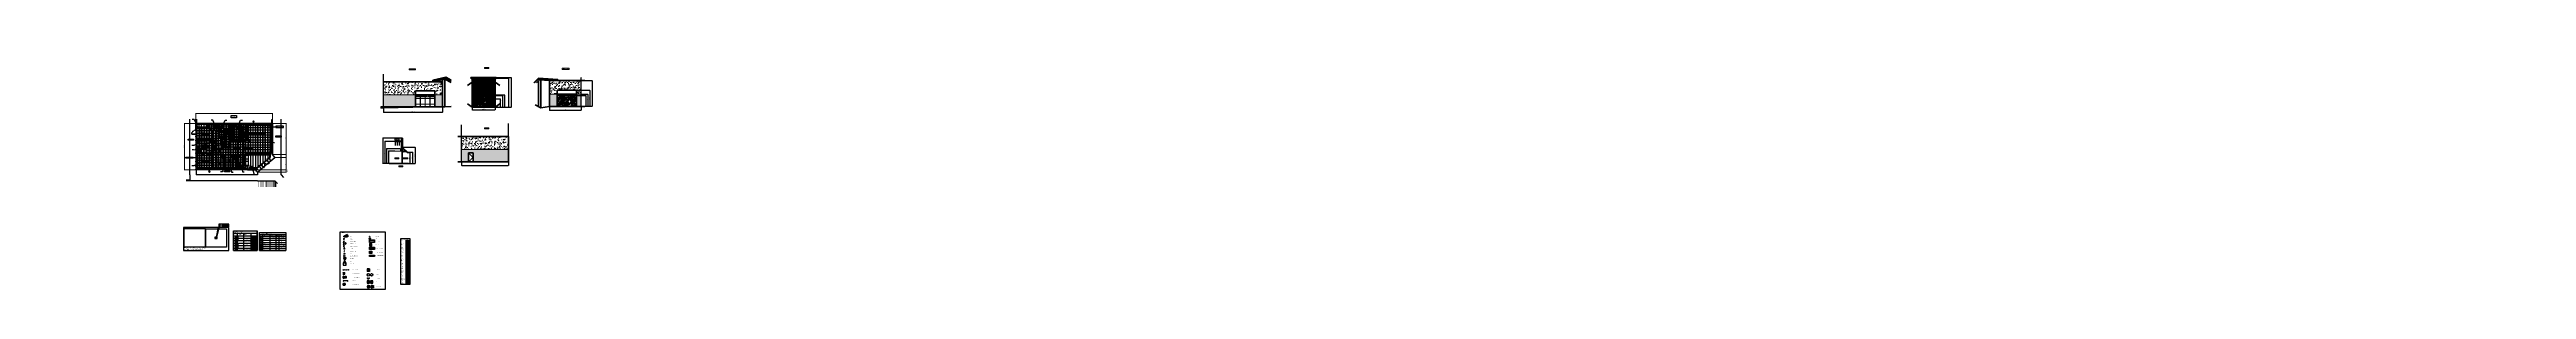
# Model space of a CAD drawing. Header units: inches. Extents: x 0 to 24189, y -562 to 1780.
import ezdxf
from ezdxf import colors
from ezdxf.entities.mleader import LeaderData, LeaderLine
from ezdxf.enums import TextEntityAlignment as Align
from ezdxf.lldxf.tags import DXFTag
from ezdxf.math import Vec2, Vec3

# ---------------------------------------------------------------- set-up
doc = ezdxf.new("R2010")
doc.units = ezdxf.units.IN
doc.header["$MEASUREMENT"] = 0
for name, pattern in [('CENTER', [2, 1.25, -0.25, 0.25, -0.25]), ('CENTER2', [1.125, 0.75, -0.125, 0.125, -0.125]), ('DASHED', [0.75, 0.5, -0.25]), ('DASHED2', [0.375, 0.25, -0.125]), ('HIDDEN', [0.375, 0.25, -0.125])]:
    doc.linetypes.add(name, pattern=pattern)
for name, color, linetype, lineweight in [('0-ANNO-DIMS', 153, 'Continuous', 13), ('0-ANNO-REFS', 232, 'Continuous', 15), ('0-ANNO-TEXT', 7, 'Continuous', 30), ('A-DOOR', 240, 'Continuous', 13), ('EL-1-HEAVY-EXTRA', 3, 'Continuous', 60), ('EL-2-HEAVY', 4, 'Continuous', 50), ('EL-3-MEDIUM', 1, 'Continuous', 40), ('EL-4-STANDARD', 7, 'Continuous', 30), ('EL-5-FINE', 2, 'Continuous', 20), ('EL-7-LIGHT', 6, 'Continuous', 15), ('EL-8-LIGHT-EXTRA', 8, 'Continuous', 13)]:
    doc.layers.add(name, color=color, linetype=linetype, lineweight=lineweight)
for name, color, linetype in [('0-AREA-LEASE-LINE', 7, 'CENTER'), ('0-BLKO-PHOTO-HIGH', 1, 'Continuous'), ('0-BLKO-PHOTO-LOW', 2, 'Continuous'), ('A-BULKHEAD', 6, 'DASHED'), ('A-CLNG-HEADER', 2, 'DASHED'), ('A-CLNG-ITEM', 136, 'Continuous'), ('A-CLNG-SOFFIT', 133, 'DASHED'), ('A-CLNG-TEE', 6, 'Continuous'), ('A-DOOR-HEADER', 3, 'DASHED'), ('A-DOOR-SCHEDULE', 7, 'Continuous'), ('A-DOOR-SWING', 136, 'CENTER'), ('A-DOOR-SWNG', 136, 'CENTER'), ('A-FLOOR-FINISH', 25, 'Continuous'), ('A-FLOOR-FIXTURE', 3, 'Continuous'), ('A-GLAZING', 1, 'Continuous'), ('A-GLAZING-FRAME', 2, 'Continuous'), ('A-NOTE', 7, 'Continuous'), ('A-NOTE-CLNG', 7, 'Continuous'), ('A-NOTE-HVAC', 7, 'Continuous'), ('A-NOTE-STRUCTURE', 7, 'Continuous'), ('A-ROLL-UP-GATE', 4, 'DASHED2'), ('A-SIGN', 6, 'Continuous'), ('A-SITE-CURB', 8, 'Continuous'), ('A-SITE-PARKING', 7, 'Continuous'), ('A-WALL-DEMISE', 1, 'Continuous'), ('A-WALL-EXTERNAL', 1, 'Continuous'), ('A-WALL-FULL', 7, 'Continuous'), ('A-WALL-PARTIAL', 8, 'Continuous'), ('A-WALL-PATT', 136, 'Continuous'), ('E-DATA-RACK', 106, 'Continuous'), ('E-ELEC-ACCESSORIE', 2, 'Continuous'), ('E-ELEC-CONDUIT', 1, 'ELECTRICAL_CONDUITS'), ('E-ELEC-PANEL', 42, 'Continuous'), ('E-FIRE-SAFTY-DEVICE', 1, 'Continuous'), ('E-LIGHT-FIXTURE', 42, 'Continuous'), ('E-XFMR-GROUND', 42, 'Continuous'), ('E-XFMR-SUSPENDED', 42, 'Continuous'), ('EL-6-FINE-EXTRA', 5, 'Continuous'), ('F-SAFETY-EQUIP', 7, 'Continuous'), ('F-SPRINKLER-HEAD', 1, 'Continuous'), ('F-SPRINKLER-LINE', 1, 'SPRINKLER_LINE'), ('M-HVAC-DUCT', 136, 'HIDDEN'), ('M-HVAC-EQUIP', 1, 'Continuous'), ('M-HVAC-EQUIPMENT', 1, 'Continuous'), ('M-HVAC-PATT', 136, 'Continuous'), ('M-HVAC-RDFF', 3, 'Continuous'), ('M-HVAC-SDFF', 1, 'Continuous'), ('P-GAS-METER', 2, 'Continuous'), ('P-GAS-PIPE', 2, 'GAS_LINE'), ('P-PLMG-FIXTURE', 24, 'Continuous'), ('P-PLMG-PIPE', 8, 'OVERHEAD_PIPE'), ('P-PLMG-PIPE-CHILLED-WS', 6, 'CHILLED_H2O_S-R'), ('P-PLMG-PIPE-SANITARY-LINE', 245, 'SANITARY_LINE'), ('P-PLMG-PIPE-VERTICAL', 1, 'Continuous'), ('P-WATER-HEATER-SUSPENDED', 4, 'DASHED'), ('P-WATER-LINE', 5, 'DOMESTIC_WATER_LINE'), ('S-COLUMN', 3, 'Continuous'), ('S-COLUMN-ID', 7, 'Continuous'), ('S-COLUMN-LINE', 4, 'CENTER2'), ('S-STRUCTURE', 30, 'DASHED'), ('S-STRUCTURE-BRACING', 5, 'DASHED'), ('T-TITLE', 7, 'Continuous')]:
    doc.layers.add(name, color=color, linetype=linetype)
doc.layers.add('A-AWNING', color=7, linetype='DASHED2', true_color=0xd9d9a5)
doc.styles.add('ARCHD', font='archd.shx', dxfattribs={"width": 0.8})
doc.styles.add('ARCHD-SYMB', font='archd.shx')
doc.styles.add('Arial', font='arial.ttf')
doc.styles.add('DIM', font='arial.ttf')
doc.styles.get("Standard").update_dxf_attribs({"font": 'arial.ttf'})
doc.styles.add('THIN', font='simplex.shx', dxfattribs={"width": 0.875})
tags = doc.linetypes.add('CHILLED_H2O_S-R', pattern='A,0.5,-0.3,["CHW",ARCHD,S=0.25,R=0,X=-0.1,Y=-0.1],-0.8', length=1.6).pattern_tags.tags
tags[6] = DXFTag(74, 10)
tags = doc.linetypes.add('DOMESTIC_WATER_LINE', pattern='A,0.5,-0.3,["DWL",ARCHD,S=0.25,R=0,X=-0.1,Y=-0.1],-0.8', length=1.6).pattern_tags.tags
tags[6] = DXFTag(74, 10)
tags = doc.linetypes.add('ELECTRICAL_CONDUITS', pattern='A,0.5,-0.3,["E",ARCHD,S=0.25,R=0,X=-0.1,Y=-0.1],-0.25', length=1.05).pattern_tags.tags
tags[6] = DXFTag(74, 10)
tags = doc.linetypes.add('GAS_LINE', pattern='A,0.5,-0.3,["GAS",ARCHD,S=0.25,R=0,X=-0.1,Y=-0.1],-0.8', length=1.6).pattern_tags.tags
tags[6] = DXFTag(74, 10)
tags = doc.linetypes.add('OVERHEAD_PIPE', pattern='A,0.5,-0.3,["PIPE",ARCHD,S=0.25,R=0,X=-0.1,Y=-0.1],-0.8', length=1.6).pattern_tags.tags
tags[6] = DXFTag(74, 10)
tags = doc.linetypes.add('SANITARY_LINE', pattern='A,0.5,-0.3,["SAN",ARCHD,S=0.25,R=0,X=-0.1,Y=-0.1],-0.8', length=1.6).pattern_tags.tags
tags[6] = DXFTag(74, 10)
tags = doc.linetypes.add('SPRINKLER_LINE', pattern='A,0.5,-0.3,["SP",ARCHD,S=0.25,R=0,X=-0.1,Y=-0.1],-0.45', length=1.25).pattern_tags.tags
tags[6] = DXFTag(74, 10)
doc.dimstyles.new('AAD', dxfattribs={"dimscale": 4, "dimtxt": 1, "dimasz": 0.5, "dimexe": 0, "dimexo": 0.5, "dimgap": 0.375, "dimtad": 1, "dimrnd": 0.245, "dimzin": 3, "dimdsep": 46, "dimlunit": 4, "dimtxsty": 'DIM', "dimblk": 'DIMSLSH', "dimcen": 0.0625, "dimclre": 256, "dimclrt": 7, "dimadec": 0, "dimazin": 0, "dimtfac": 0.1875, "dimtix": 1, "dimtmove": 2, "dimatfit": 3, "dimldrblk": 'DIMSLSH', "dimfxl": 1, "dimfrac": 2, "dimtolj": 1, "dimtzin": 3, "dimarcsym": 0})
doc.dimstyles.new('FITCH2010', dxfattribs={"dimscale": 48, "dimtxt": 0.09375, "dimasz": 0.09375, "dimexe": 0.0625, "dimexo": 0.0625, "dimgap": 0.03125, "dimtad": 1, "dimdec": 3, "dimlfac": 1, "dimrnd": 0.0625, "dimzin": 3, "dimdsep": 46, "dimlunit": 4, "dimtxsty": 'Arial', "dimblk": 'ARCHTICK', "dimcen": 0.09, "dimdle": 0.0625, "dimclrd": 256, "dimclre": 256, "dimclrt": 7, "dimadec": 0, "dimazin": 0, "dimtfac": 0.75, "dimtdec": 3, "dimtmove": 2, "dimatfit": 2, "dimfxl": 1, "dimfrac": 2, "dimtolj": 1, "dimtzin": 0, "dimlwd": -1, "dimlwe": -1, "dimarcsym": 0})
picture_1 = doc.add_image_def('image1.png', size_in_pixel=(942, 815))
picture_2 = doc.add_image_def('image2.png', size_in_pixel=(976, 842))
pattern_1 = [(45, (765.1018, -727.5685), (-1.767767, 1.767767), [])]

# ---------------------------------------------------------------- blocks, each defined once
blk = doc.blocks.new('00-DIMS-LDR2')
at = {"color": 0, "linetype": 'ByBlock'}
blk.add_solid([(-1, 0.2), (-1, -0.2), (0, 0)], dxfattribs=at)
blk = doc.blocks.new('*U13')
at = {"color": 0, "linetype": 'ByBlock'}
blk.add_lwpolyline([(-0.11, -0.11), (0.11, -0.11), (0.11, 0.11), (-0.11, 0.11)], close=True, dxfattribs=at)
at = {"color": 0, "linetype": 'ByBlock', "style": 'THIN', "width": 0.875}
blk.add_attdef('.', text='', height=0.0938, dxfattribs=at).set_placement((0, 0), align=Align.MIDDLE)
blk = doc.blocks.new('*D32')
at = {"layer": 'A-DOOR-SWNG', "transparency": 16777216}
blk.add_arc((0, -1), 42, 270, 360, dxfattribs=at)
at = {"layer": 'DEFPOINTS', "color": 0, "transparency": 16777216}
for p in [(0, 0), (0, -1), (0, -42), (36, -22), (42, -1)]:
    blk.add_point(p, dxfattribs=at)
blk = doc.blocks.new('_ArchTick')
at = {"color": 0, "linetype": 'ByBlock', "const_width": 0.312}
blk.add_lwpolyline([(-0.5, -0.5), (0.5, 0.5)], dxfattribs=at)
blk = doc.blocks.new('_None')
blk = doc.blocks.new('*D34')
at = {"layer": 'A-DOOR-SWNG', "transparency": 16777216}
blk.add_arc((0, -1), 42, 180, 270, dxfattribs=at)
at = {"layer": 'DEFPOINTS', "color": 0, "transparency": 16777216}
for p in [(0, 0), (-42, -1), (-36, -22), (0, -1), (0, -42)]:
    blk.add_point(p, dxfattribs=at)
blk = doc.blocks.new('*D36')
at = {"layer": 'A-DOOR-SWNG', "transparency": 16777216}
blk.add_arc((0, -1), 42, 270, 360, dxfattribs=at)
at = {"layer": 'DEFPOINTS', "color": 0, "transparency": 16777216}
for p in [(0, 0), (0, -1), (0, -42), (36, -22), (42, -1)]:
    blk.add_point(p, dxfattribs=at)
blk = doc.blocks.new('*D38')
at = {"layer": 'A-DOOR-SWNG', "transparency": 16777216}
blk.add_arc((0, 1), 42, 90, 180, dxfattribs=at)
at = {"layer": 'DEFPOINTS', "color": 0, "transparency": 16777216}
for p in [(-42, 1), (-36, 22), (0, 42), (0, 1), (0, 0)]:
    blk.add_point(p, dxfattribs=at)
blk = doc.blocks.new('*D40')
at = {"layer": 'A-DOOR-SWNG', "transparency": 16777216}
blk.add_arc((0, 1), 42, 360, 90, dxfattribs=at)
at = {"layer": 'DEFPOINTS', "color": 0, "transparency": 16777216}
for p in [(0, 42), (0, 1), (0, 0), (36, 22), (42, 1)]:
    blk.add_point(p, dxfattribs=at)
blk = doc.blocks.new('*D45')
at = {"layer": 'A-DOOR-SWNG', "transparency": 16777216}
blk.add_arc((0, -1), 42, 270, 360, dxfattribs=at)
at = {"layer": 'DEFPOINTS', "color": 0, "transparency": 16777216}
for p in [(0, 0), (0, -1), (0, -42), (36, -22), (42, -1)]:
    blk.add_point(p, dxfattribs=at)
blk = doc.blocks.new('*D42')
at = {"layer": 'A-DOOR-SWNG', "transparency": 16777216}
blk.add_arc((1708, 751), 38, 180, 270, dxfattribs=at)
at = {"layer": 'DEFPOINTS', "color": 0, "transparency": 16777216}
for p in [(1670, 751), (1708, 751), (1708, 751), (1689, 718), (1708, 713)]:
    blk.add_point(p, dxfattribs=at)
blk = doc.blocks.new('*D43')
at = {"layer": 'A-DOOR-SWNG', "transparency": 16777216}
blk.add_arc((1819, 751), 38, 180, 270, dxfattribs=at)
at = {"layer": 'DEFPOINTS', "color": 0, "transparency": 16777216}
for p in [(1781, 751), (1819, 751), (1819, 751), (1800, 718), (1819, 713)]:
    blk.add_point(p, dxfattribs=at)
blk = doc.blocks.new('*U52')
at = {"color": 0, "linetype": 'Continuous', "const_width": 0.0156}
blk.add_lwpolyline([(-0.01, 0, 1), (0.01, 0, 1)], format="xyb", close=True, dxfattribs=at)
at = {"color": 0, "linetype": 'ByBlock'}
blk.add_circle((0, 0), 0.0469, dxfattribs=at)
at = {"color": 0, "linetype": 'Continuous'}
blk.add_circle((0, 0), 0.0156, dxfattribs=at)
blk = doc.blocks.new('*U47')
for points in [[(0, 0), (24, 0), (24, 24), (0, 24)], [(1, 1), (23, 1), (23, 23), (1, 23)]]:
    blk.add_lwpolyline(points, close=True)
for points in [[(1, 23), (23, 1)], [(23, 23), (1, 1)]]:
    blk.add_lwpolyline(points)
blk = doc.blocks.new('*U50')
for points in [[(0, 0), (24, 0), (24, 24), (0, 24)], [(1, 1), (23, 1), (23, 23), (1, 23)]]:
    blk.add_lwpolyline(points, close=True)
blk.add_lwpolyline([(1, 23), (23, 1)])
blk = doc.blocks.new('*U27')
for p, q in [((-9, -1), (9, -1)), ((-8, -11), (8, -11)), ((-1, -18), (1, -18)), ((-1, -19), (-1, -20)), ((0, -21), (0, -21)), ((1, -20), (1, -19))]:
    blk.add_line(p, q)
for centre, radius in [((-3, -14), 0.00005), ((3, -14), 0.0001)]:
    blk.add_circle(centre, radius)
for centre, radius, start, end in [((-3, -6), 7.53, 141.7338, 224.2085), ((-9, -1), 0.313, 90, 141.7338), ((-8, -11), 0.313, 224.2085, 270), ((9, -22), 16, 152.7491, 185.6076), ((6, -23), 13, 185.6075, 220.4828), ((-17, -9), 13, 332.7491, 350.2526), ((-2, -22), 4.01, 150.0741, 178.609), ((6, -22), 11.8, 178.609, 222.5602), ((0, -23), 5.89, 29.9268, 150.0733), ((0, -27), 5.76, 220.4828, 319.5172), ((0, -28), 3.44, 222.5602, 317.4398), ((-1, -19), 0.376, 90, 183.9253), ((0, -20), 1, 183.9253, 270), ((0, -20), 1, 270, 356.0747), ((1, -19), 0.376, 356.0747, 90), ((-6, -22), 11.8, 317.4398, 1.391), ((17, -9), 13, 189.7474, 207.2511), ((-6, -23), 13, 319.5172, 354.3925), ((2, -22), 4.01, 1.391, 29.9258), ((-9, -22), 16, 354.3924, 27.251), ((3, -6), 7.53, 315.7915, 38.2662), ((8, -11), 0.313, 270, 315.7915), ((9, -1), 0.313, 38.2662, 90)]:
    blk.add_arc(centre, radius, start, end)
blk = doc.blocks.new('*U26')
for p, q in [((-1.25, 0), (1.25, 0)), ((-1.25, -0.375), (-1.25, 0)), ((1.25, -0.375), (-1.25, -0.375)), ((-0.75, -0.5), (-0.75, -0.375)), ((0.75, -0.375), (0.75, -0.5)), ((1.25, 0), (1.25, -0.375)), ((1.75, -1.5), (40.25, -1.5)), ((1.75, -3), (40.25, -3)), ((6.125, -1.5), (3.375, -1.5)), ((40.75, 0), (43.25, 0)), ((40.75, -0.375), (40.75, 0)), ((43.25, -0.375), (40.75, -0.375)), ((41.25, -0.375), (41.25, -0.5)), ((42.75, -0.5), (42.75, -0.375)), ((43.25, 0), (43.25, -0.375))]:
    blk.add_line(p, q)
for centre, radius, start, end in [((1.75, -0.5), 2.5, 180, 270), ((1.75, -0.5), 1, 180, 270), ((40.25, -0.5), 2.5, 270, 360), ((40.25, -0.5), 1, 270, 360)]:
    blk.add_arc(centre, radius, start, end)
blk = doc.blocks.new('*U6')
for p, q in [((10, 0), (-10, 0)), ((-9, 0), (-9, -3)), ((9, 0), (9, -3)), ((-7, -5), (-7, -14)), ((7, -5), (7, -14))]:
    blk.add_line(p, q)
for points in [[(-10, 0), (-9, -16, 0.341928), (-8, -17, -0.240218)], [(10, 0), (9, -16, -0.341928), (8, -17, 0.240218)]]:
    blk.add_lwpolyline(points, format="xyb")
for centre, radius in [((-2, -2), 0.5), ((0, -7), 0.75), ((0, -7), 1.25), ((0, -2), 0.5), ((2, -2), 0.5)]:
    blk.add_circle(centre, radius)
for centre, radius, start, end in [((-8, 0), 0.75, 180.9058, 265.0169), ((-8, -3), 0.75, 180.9058, 265.0169), ((0, 128), 145, 266.6306, 273.3694), ((0, 94), 95.1, 265.0169, 274.9831), ((0, 91), 95.1, 265.0169, 274.9831), ((-6, -5), 0.5, 86.2531, 176.3618), ((-7, -14), 0.5, 176.3618, 263.1942), ((0, 43), 58.2, 263.1942, 276.8058), ((6, -5), 0.5, 3.6382, 93.7469), ((7, -14), 0.5, 276.8058, 3.6382), ((8, 0), 0.75, 274.9831, 359.0942), ((8, -3), 0.75, 274.9831, 359.0942)]:
    blk.add_arc(centre, radius, start, end)
blk = doc.blocks.new('Drinking Fountain')
for p, q in [((7200, 3873), (7200, 3888)), ((7200, 3873), (7200, 3888)), ((7201, 3888), (7217, 3888)), ((7201, 3888), (7201, 3878)), ((7201, 3887), (7201, 3879)), ((7202, 3890), (7216, 3890)), ((7217, 3888), (7217, 3878)), ((7217, 3887), (7217, 3879)), ((7218, 3888), (7218, 3873)), ((7218, 3888), (7218, 3873))]:
    blk.add_line(p, q)
blk.add_lwpolyline([(7214, 3875), (7217, 3873, -0.905763), (7216, 3872), (7214, 3874, -1.104042)], format="xyb", close=True)
for radius in [0.965, 0.708]:
    blk.add_circle((7206, 3883), radius)
for centre, radius, start, end in [((7202, 3888), 1.71, 90, 180), ((7201, 3888), 0.857, 90, 180), ((7202, 3873), 2.57, 180, 270), ((7202, 3873), 2.4, 180, 270), ((7203, 3887), 1.52, 99.6732, 176.0765), ((7202, 3888), 0.857, 90, 180), ((7220, 3873), 19.1, 151.5179, 175.0918), ((7232, 3875), 30.5, 162.3616, 184.431), ((7203, 3872), 0.704, 187.926, 266.9774), ((7209, 3754), 117, 86.8549, 93.1451), ((7209, 3754), 117, 86.8549, 93.1451), ((7205, 3883), 1.5, 105.3104, 158.0079), ((7209, 3815), 57.4, 83.817, 96.183), ((7208, 3833), 52.5, 89.459, 94.3563), ((7209, 3827), 58.4, 85.8726, 90.5112), ((7213, 3883), 1.5, 21.9921, 74.6896), ((7215, 3887), 1.52, 3.9235, 80.3268), ((7185, 3876), 30.8, 356.3354, 15.8112), ((7197, 3874), 19.7, 2.9508, 26.1452), ((7215, 3873), 2.57, 270, 0), ((7215, 3873), 2.4, 270, 0), ((7215, 3872), 0.708, 278.1147, 348.9445), ((7216, 3888), 1.71, 0, 90), ((7216, 3888), 0.857, 0, 90), ((7217, 3888), 0.857, 0, 90)]:
    blk.add_arc(centre, radius, start, end)
blk = doc.blocks.new('Gas Meter')
for p, q in [((0, 0), (0, 0)), ((17, 0), (17, 0)), ((1, -1), (1, -5)), ((1, -1), (2, -1)), ((2, -1), (2, -5)), ((2, -5), (2, -7)), ((3, -5), (2, -5)), ((2, -6), (2, -6)), ((2, -6), (2, -6)), ((3, -7), (2, -7)), ((3, 0), (3, 0)), ((3, -4), (3, -8)), ((3, -4), (3, -8)), ((4, -3), (16, -3)), ((4, -4), (16, -4)), ((4, -8), (6, -8)), ((4, -9), (6, -9)), ((6, -9), (6, -9)), ((6, -9), (6, -9)), ((6, -10), (14, -10)), ((7, -9), (13, -9)), ((8, -10), (12, -10)), ((8, -10), (8, -10)), ((12, -10), (12, -10)), ((14, -8), (16, -8)), ((14, -9), (14, -9)), ((14, -9), (16, -9)), ((14, -9), (14, -9)), ((17, -4), (17, -8)), ((17, -4), (17, -8)), ((17, -5), (17, -5)), ((18, -6), (17, -6)), ((18, -6), (17, -6)), ((17, -7), (17, -7)), ((18, -1), (18, -5)), ((18, -1), (19, -1)), ((17, -5), (17, -7)), ((19, -1), (19, -5)), ((20, 0), (20, 0))]:
    blk.add_line(p, q)
at = {"const_width": 0.188}
for points in [[(3, -4, 1), (3, -4, 1)], [(3, -6, 1), (3, -6, 1)], [(3, -8, 1), (3, -8, 1)], [(4, -3, 1), (4, -3, 1)], [(4, -9, 1), (4, -9, 1)], [(6, -3, 1), (7, -3, 1)], [(6, -9, 1), (6, -9, 1)], [(7, -9, 1), (7, -9, 1)], [(10, -3, 1), (10, -3, 1)], [(10, -9, 1), (10, -9, 1)], [(13, -3, 1), (13, -3, 1)], [(13, -9, 1), (13, -9, 1)], [(15, -9, 1), (15, -9, 1)], [(16, -3, 1), (16, -3, 1)], [(17, -4, 1), (17, -4, 1)], [(17, -6, 1), (17, -6, 1)], [(17, -8, 1), (17, -8, 1)]]:
    blk.add_lwpolyline(points, format="xyb", close=True, dxfattribs=at)
for centre, radius, start, end in [((1, 0), 1, 180, 270), ((2, -5), 1, 180, 270), ((2, 0), 1, 270, 0), ((2, -5), 0.25, 180, 270), ((4, -4), 1, 90, 180), ((4, -4), 0.5, 90, 180), ((4, -8), 0.5, 180, 270), ((4, -8), 1, 180, 270), ((6, -9), 0.25, 0, 90), ((6, -9), 0.25, 0, 90), ((6, -9), 0.25, 180, 270), ((7, -9), 0.25, 180, 270), ((13, -9), 0.25, 270, 0), ((14, -9), 0.25, 90, 180), ((14, -9), 0.25, 90, 180), ((14, -9), 0.25, 270, 0), ((16, -4), 1, 0, 90), ((16, -4), 0.5, 0, 90), ((16, -8), 0.5, 270, 0), ((16, -8), 1, 270, 0), ((18, 0), 1, 180, 270), ((18, -5), 1, 270, 0), ((18, -5), 0.25, 270, 0), ((19, 0), 1, 270, 360)]:
    blk.add_arc(centre, radius, start, end)
at = {"width": 1.5}
blk.add_text('GAS', height=3.04, dxfattribs=at).set_placement((4, -8))
blk = doc.blocks.new('*U73')
blk.add_line((0, 0), (4, 0))
blk.add_circle((8, 0), 4.51)
at = {"insert": (8, 0), "char_height": 6, "width": 8.9, "attachment_point": 5}
blk.add_mtext('T', dxfattribs=at)
blk = doc.blocks.new('*U60')
blk.add_lwpolyline([(8, -4), (0, -4), (0, 4), (8, 4)], close=True)
blk.add_circle((11, 0), 2.05)
at = {"insert": (4, 0), "char_height": 4, "width": 8.45, "attachment_point": 5}
blk.add_mtext('\\pxqc;{\\Farchd|c0;SA}', dxfattribs=at)
blk = doc.blocks.new('*U14')
for p, q in [((-0.12, 0), (-0.19, 0)), ((-0.09, 0.09), (-0.13, 0.13)), ((0, 0.12), (0, 0.19)), ((0.09, 0.09), (0.13, 0.13)), ((0.12, 0), (0.19, 0)), ((-0.09, -0.09), (-0.13, -0.13)), ((0, -0.12), (0, -0.19)), ((0.09, -0.09), (0.13, -0.13))]:
    blk.add_line(p, q)
for points in [[(-0.19, -0.05), (-0.19, 0.05), (-0.25, 0)], [(-0.17, 0.1), (-0.1, 0.17), (-0.18, 0.18)], [(0.05, 0.19), (-0.05, 0.19), (0, 0.25)], [(0.17, 0.1), (0.1, 0.17), (0.18, 0.18)], [(0.19, -0.05), (0.19, 0.05), (0.25, 0)], [(-0.1, -0.17), (-0.17, -0.1), (-0.18, -0.18)], [(0.05, -0.19), (-0.05, -0.19), (0, -0.25)], [(0.1, -0.17), (0.17, -0.1), (0.18, -0.18)]]:
    blk.add_lwpolyline(points, close=True)
blk.add_circle((0, 0), 0.125)
at = {"style": 'ARCHD-SYMB'}
for tag, p in [('PHOTO1', (0, 0.04)), ('PHOTO2', (0, -0.04))]:
    blk.add_attdef(tag, text='', height=0.0625, dxfattribs=at).set_placement(p, align=Align.MIDDLE)
blk = doc.blocks.new('*U56')
at = {"linetype": 'ByBlock'}
h = blk.add_hatch(color=0, dxfattribs=at)
edge = h.paths.add_edge_path()
edge.add_arc((0, 0), 0.0469, 0, 360)
at = {"color": 0, "linetype": 'ByBlock'}
blk.add_circle((0, 0), 0.0469, dxfattribs=at)
blk = doc.blocks.new('*U57')
at = {"color": 0, "linetype": 'ByBlock'}
blk.add_circle((0, 0), 0.0469, dxfattribs=at)
blk = doc.blocks.new('*U58')
at = {"color": 9, "linetype": 'ByBlock'}
for p, q in [((0.04, -0.04), (-0.04, 0.04)), ((-0.04, -0.04), (0.04, 0.04))]:
    blk.add_line(p, q, dxfattribs=at)
at = {"color": 0, "linetype": 'ByBlock'}
blk.add_circle((0, 0), 0.0469, dxfattribs=at)
blk = doc.blocks.new('Service Sink')
at = {"layer": 'P-PLMG-FIXTURE'}
for p, q in [((-12, 12), (-12, -12)), ((12, 12), (-12, 12)), ((-11, 11), (-2, 2)), ((-11, 10), (-11, -10)), ((-10, 11), (10, 11)), ((11, 11), (2, 2)), ((11, 10), (11, 5)), ((11, 5), (11, -10)), ((12, -12), (12, 12)), ((12, 12), (12, -12)), ((12, -12), (-12, -12)), ((-2, -2), (-11, -11)), ((10, -11), (-10, -11)), ((2, -2), (11, -11))]:
    blk.add_line(p, q, dxfattribs=at)
for radius in [3.16, 1.81, 2.22]:
    blk.add_circle((0, 0), radius, dxfattribs=at)
for centre, start, end in [((-10, 10), 90, 180), ((10, 10), 0, 90), ((-10, -10), 180, 270), ((10, -10), 270, 0)]:
    blk.add_arc(centre, 1, start, end, dxfattribs=at)
blk = doc.blocks.new('Track Light')
for points in [[(2, 9), (-4, 9), (-1, 4)], [(-2, 2), (0, 2), (0, 4), (-2, 4)], [(-2, 2), (2, 2), (2, 0), (-2, 0)]]:
    blk.add_lwpolyline(points, close=True)
blk = doc.blocks.new('*D72')
at = {"layer": 'A-DOOR-SWNG', "transparency": 16777216}
blk.add_arc((-1, 0), 36, 150, 180, dxfattribs=at)
at = {"layer": 'DEFPOINTS', "color": 0, "transparency": 16777216}
for p in [(-36, 7), (-36, 0), (-31, 18), (0, 0), (0, 0)]:
    blk.add_point(p, dxfattribs=at)
blk = doc.blocks.new('Water Heater')
for p, q in [((-2, 13), (2, 13)), ((-2, 13), (-2, 12)), ((2, 13), (2, 12))]:
    blk.add_line(p, q)
for centre, radius in [((0, 0), 12), ((-6, 0), 1.25), ((7, 0), 1.25), ((-1, -7), 1.25)]:
    blk.add_circle(centre, radius)
blk = doc.blocks.new('Can Light')
at = {"layer": 'E-LIGHT-FIXTURE'}
for radius in [3, 2.25]:
    blk.add_circle((0, 0), radius, dxfattribs=at)
blk = doc.blocks.new('2x4 Troffer Grid Light')
for p, q in [((-21, 21), (21, 21)), ((-21, 3), (-21, 21)), ((21, 15), (-21, 15)), ((21, 9), (-21, 9)), ((21, 3), (-21, 3)), ((-14, 3), (-14, 21)), ((-7, 3), (-7, 21)), ((0, 3), (0, 21)), ((7, 3), (7, 21)), ((14, 3), (14, 21)), ((21, 21), (21, 3))]:
    blk.add_line(p, q)
at = {"const_width": 2}
blk.add_lwpolyline([(-23, 1), (-23, 23), (23, 23), (23, 1)], close=True, dxfattribs=at)
blk.add_lwpolyline([(-24, 24), (24, 24), (24, 0), (-24, 0)], close=True)
blk = doc.blocks.new('2x2 Troffer Grid Light')
for p, q in [((-9, 3), (-9, 21)), ((-9, 21), (9, 21)), ((-9, 15), (9, 15)), ((-9, 9), (9, 9)), ((9, 3), (-9, 3)), ((-3, 21), (-3, 3)), ((3, 21), (3, 3)), ((9, 21), (9, 3))]:
    blk.add_line(p, q)
at = {"const_width": 2}
blk.add_lwpolyline([(11, 23), (11, 1), (-11, 1), (-11, 23)], close=True, dxfattribs=at)
blk.add_lwpolyline([(-12, 24), (12, 24), (12, 0), (-12, 0)], close=True)
blk = doc.blocks.new('2x2 Grid Light')
h = blk.add_hatch(color=256)
h.dxf.hatch_style = 1
h.paths.add_polyline_path([(-10, 2), (10, 2), (10, 22), (-10, 22)], flags=16)
h.paths.add_polyline_path([(-12, 0), (12, 0), (12, 24), (-12, 24)])
for p, q in [((12, 24), (-12, 24)), ((-12, 24), (-12, 0)), ((-12, 0), (12, 0)), ((10, 22), (-10, 22)), ((-10, 22), (-10, 2)), ((-10, 2), (10, 2)), ((9, 21), (-9, 21)), ((-9, 21), (-9, 3)), ((-9, 3), (9, 3)), ((9, 3), (9, 21)), ((10, 2), (10, 22)), ((12, 0), (12, 24))]:
    blk.add_line(p, q)
blk = doc.blocks.new('1x4 Troffer Grid Light')
for p, q in [((-21, 3), (-21, 9)), ((21, 9), (-21, 9)), ((21, 3), (-21, 3)), ((-14, 3), (-14, 9)), ((-7, 3), (-7, 9)), ((0, 3), (0, 9)), ((7, 3), (7, 9)), ((14, 3), (14, 9)), ((21, 9), (21, 3))]:
    blk.add_line(p, q)
at = {"const_width": 2}
blk.add_lwpolyline([(-23, 1), (-23, 11), (23, 11), (23, 1)], close=True, dxfattribs=at)
blk.add_lwpolyline([(-24, 12), (24, 12), (24, 0), (-24, 0)], close=True)
blk = doc.blocks.new('Fire Extinguisher')
for p, q in [((-3, 0), (0, 0)), ((2, 6), (-2, 6)), ((-2, 6), (-2, 5)), ((-2, 5), (2, 5))]:
    blk.add_line(p, q)
at = {"const_width": 0.188}
for points in [[(-5, 6, -0.940151), (2, 6)], [(2, 5, -0.932505), (-5, 6)]]:
    blk.add_lwpolyline(points, format="xyb", dxfattribs=at)
for points in [[(-3, 0), (-3, 1), (0, 1), (0, 0)], [(-2, 1), (-2, 2)], [(-1, 1), (-1, 2)], [(2, 5), (3, 5), (3, 6), (2, 6)]]:
    blk.add_lwpolyline(points, dxfattribs=at)
blk = doc.blocks.new('Exit Light')
for p, q in [((7, 1), (-7, 1)), ((0, -2), (0, 4))]:
    blk.add_line(p, q)
blk.add_lwpolyline([(-6, 0), (6, 0), (6, 3), (-6, 3), (-6, 0)])
blk.add_solid([(-6, 3), (-6, 0), (6, 3), (6, 0)])
blk = doc.blocks.new('Emergency Light-2')
blk.add_line((0, 5), (0, -5))
for points in [[(0, 5), (0, 5, 0.414214), (-1, 6), (-2, 6, 0.414214), (-3, 5)], [(-3, -5, 0.414214), (-2, -6), (-1, -6, 0.414214), (0, -5)]]:
    blk.add_lwpolyline(points, format="xyb")
for centre, radius in [((-2, 5), 1.5), ((-2, 5), 1.25), ((-2, -5), 1.5), ((-2, -5), 1.25)]:
    blk.add_circle(centre, radius)
for centre, start, end in [((9, 0), 157.7947, 202.2053), ((-12, 0), 19.885, 22.2053), ((-12, 0), 337.7947, 340.115)]:
    blk.add_arc(centre, 13.2, start, end)
blk = doc.blocks.new('Emergency Light-1')
at = {"color": 0, "linetype": 'ByBlock'}
blk.add_lwpolyline([(5, -7), (5, 7), (0, 7), (0, -7)], close=True, dxfattribs=at)
for points in [[(3, 11), (2, 11), (1, 10), (2, 10), (2, 6), (1, 4), (3, 3), (4, 5), (7, 6), (8, 6), (9, 7), (8, 8, 0.294504)], [(3, -11), (2, -11), (1, -10), (2, -10), (2, -6), (1, -4), (3, -3), (4, -5), (7, -6), (8, -6), (9, -7), (8, -8, -0.294504)]]:
    blk.add_lwpolyline(points, format="xyb", close=True, dxfattribs=at)
for centre in [(2, 5), (2, -5)]:
    blk.add_circle(centre, 0.911, dxfattribs=at)
blk = doc.blocks.new('Exit-Emergency Combo')
for p, q in [((-3, 0), (3, 0)), ((-1, 6), (-1, -6)), ((1, 6), (-1, 6)), ((0, 6), (1, 10)), ((0, -7), (0, 7)), ((0, 6), (5, 6)), ((5, 6), (1, 10)), ((1, -6), (1, 6)), ((-1, -6), (1, -6)), ((0, -6), (5, -6)), ((0, -6), (1, -10)), ((5, -6), (1, -10))]:
    blk.add_line(p, q)
for points in [[(1, 6), (-1, 6), (1, -6), (-1, -6)], [(5, 6), (1, 10), (0, 6)], [(5, -6), (1, -10), (0, -6)]]:
    blk.add_solid(points)
blk = doc.blocks.new('Security Camera')
blk.add_hatch(color=256).paths.add_polyline_path([(1, 0, 1), (-1, 0, 1)])
blk.add_line((2, 1), (5, 4))
at = {"const_width": 0.56}
blk.add_lwpolyline([(2, 1), (1, 2), (0, 2), (0, 2), (-1, 2), (-1, 1), (-2, 1), (-2, 0), (-2, 0), (-2, -1), (-1, -2), (-1, -2), (0, -2), (0, -2), (1, -2), (1, -2), (1, -2), (2, -1), (2, -1), (2, 0), (2, 1)], close=True, dxfattribs=at)
for points in [[(5, 4), (2, 1)], [(5, 4), (3, 4)], [(5, 4), (5, 1)]]:
    blk.add_lwpolyline(points, dxfattribs=at)
for radius in [2.1, 0.754]:
    blk.add_circle((0, 0), radius)
blk = doc.blocks.new('*U55')
for p, q in [((-4, 4), (4, 4)), ((-4, 4), (-4, 3.625)), ((-4, 3.625), (-0.4375, 3.625)), ((-0.1875, -3.375), (-0.1875, 3.375)), ((0.1875, -3.375), (0.1875, 3.375)), ((0.4375, 3.625), (4, 3.625)), ((4, 4), (4, 3.625)), ((-4, -3.625), (-0.4375, -3.625)), ((-4, -4), (-4, -3.625)), ((-4, -4), (4, -4)), ((0.4375, -3.625), (4, -3.625)), ((4, -4), (4, -3.625))]:
    blk.add_line(p, q)
for centre, start, end in [((-0.4375, 3.375), 0, 90), ((0.4375, 3.375), 90, 180), ((-0.4375, -3.375), 270, 0), ((0.4375, -3.375), 180, 270)]:
    blk.add_arc(centre, 0.25, start, end)
blk = doc.blocks.new('2X4 Grid Light')
for p, q in [((-21, 21), (21, 21)), ((-21, 3), (-21, 21)), ((21, 3), (-21, 3)), ((21, 21), (21, 3))]:
    blk.add_line(p, q)
at = {"const_width": 2}
blk.add_lwpolyline([(-23, 1), (-23, 23), (23, 23), (23, 1)], close=True, dxfattribs=at)
blk.add_lwpolyline([(-24, 24), (24, 24), (24, 0), (-24, 0)], close=True)
blk = doc.blocks.new('*U79')
for points in [[(0, 0), (24, 0), (24, 24), (0, 24)], [(1, 1), (23, 1), (23, 23), (1, 23)]]:
    blk.add_lwpolyline(points, close=True)
for points in [[(1, 23), (10, 14)], [(10, 10), (1, 1)], [(23, 23), (14, 14)], [(14, 10), (23, 1)]]:
    blk.add_lwpolyline(points)
blk.add_circle((12, 12), 3)
blk = doc.blocks.new('*U74')
for points in [[(0, 0), (24, 0), (24, 24), (0, 24)], [(1, 1), (23, 1), (23, 23), (1, 23)]]:
    blk.add_lwpolyline(points, close=True)
blk.add_lwpolyline([(1, 23), (23, 1)])
blk = doc.blocks.new('*U76')
for points in [[(0, 0), (13, 0), (13, 24), (0, 24)], [(1, 1), (12, 1), (12, 23), (1, 23)]]:
    blk.add_lwpolyline(points, close=True)
blk.add_lwpolyline([(1, 23), (12, 1)])
blk = doc.blocks.new('*U89')
for points in [[(0, 0), (24, 0), (24, 24), (0, 24)], [(1, 1), (23, 1), (23, 23), (1, 23)]]:
    blk.add_lwpolyline(points, close=True)
for points in [[(1, 23), (23, 1)], [(12, 12), (1, 1)]]:
    blk.add_lwpolyline(points)
blk = doc.blocks.new('*U75')
for points in [[(0, 0), (24, 0), (24, 15), (0, 15)], [(1, 1), (23, 1), (23, 14), (1, 14)]]:
    blk.add_lwpolyline(points, close=True)
blk.add_lwpolyline([(1, 14), (23, 1)])
blk = doc.blocks.new('*U122')
for p, q in [((3, 0), (6, 0)), ((3, 0), (6, 0)), ((3, 0), (6, 0)), ((-6, -4), (-6, -4)), ((-6, -4), (-3, -4)), ((-3, -5), (-6, -5)), ((-3, -4), (-2, -4)), ((-3, -5), (-3, -4)), ((-3, -5), (-2, -5)), ((-3, -25), (-3, -24)), ((-2, -3), (-1, -3)), ((-2, -4), (-1, -4)), ((-2, -5), (-2, -4)), ((-2, -5), (-1, -5)), ((-1, -5), (-2, -5)), ((-1, -2), (1, -2)), ((0, -3), (-1, -4)), ((-1, -4), (0, -5)), ((1, -4), (0, -3)), ((0, -3), (0, -3)), ((0, -5), (1, -4)), ((0, -5), (0, -5)), ((3, -4), (1, -4)), ((3, -5), (1, -5)), ((3, -3), (3, -3)), ((4, -4), (3, -4)), ((3, -5), (3, -4)), ((3, -5), (3, -4)), ((3, -4), (3, -4)), ((4, -5), (3, -5)), ((3, -5), (3, -5)), ((3, -5), (3, -5)), ((3, -24), (3, -25)), ((4, -3), (4, 0)), ((4, 0), (6, 0)), ((5, -4), (4, -4)), ((4, -4), (4, -5)), ((4, -4), (4, -4)), ((4, -5), (5, -5)), ((5, -3), (5, 0)), ((5, -4), (5, -4)), ((5, -5), (5, -4))]:
    blk.add_line(p, q)
for centre, radius in [((-3, -9), 0.313), ((0, -4), 1.12), ((0, -4), 1.12), ((0, -4), 1.5), ((0, -4), 0.848), ((3, -9), 0.313), ((5, -4), 1.32), ((5, -4), 0.674)]:
    blk.add_circle(centre, radius)
for centre, radius, start, end in [((5, 1), 1.23, 276.518, 315.3648), ((8, -17), 15, 159.6244, 185.1052), ((8, -17), 15, 185.8676, 216.8617), ((56, -35), 66.5, 150.9071, 159.9979), ((-6, -4), 0.25, 90, 180), ((-6, -4), 0.25, 180, 270), ((0, -17), 5.25, 119.6926, 178.1311), ((6, -17), 11.8, 178.1311, 216.0259), ((0, -23), 5.33, 216.8617, 323.1383), ((0, -18), 6, 60.3075, 119.6925), ((0, -23), 3.5, 216.0265, 323.9742), ((-1, -3), 0.5, 90, 150.9071), ((-2, -4), 0.277, 140.7634, 219.2365), ((0, -4), 2.02, 165.714, 194.286), ((-2, -5), 0.277, 140.7635, 219.2365), ((2, -17), 3.88, 164.1759, 216.7749), ((-1, -5), 0.277, 320.7635, 327.4796), ((0, -19), 3.4, 65.6425, 113.9419), ((0, -18), 1.13, 227.4571, 312.5429), ((1, -3), 0.5, 27.5266, 90), ((-2, -17), 3.25, 317.4654, 21.1913), ((-87, -49), 99.8, 21.4374, 27.5266), ((4, 1), 1.23, 224.6352, 263.482), ((3, -4), 0.277, 140.7634, 219.2365), ((3, -4), 0.277, 320.7635, 39.2365), ((5, -4), 2.02, 165.714, 194.286), ((1, -4), 2.02, 345.714, 14.286), ((3, -5), 0.277, 140.7635, 219.2365), ((3, -5), 0.277, 320.7635, 39.2365), ((0, -17), 5.25, 1.8689, 60.3075), ((-6, -17), 11.8, 323.974, 1.8689), ((-8, -17), 15, 323.1383, 354.1324), ((-7, -17), 14, 354.123, 21.0803)]:
    blk.add_arc(centre, radius, start, end)
blk = doc.blocks.new('*U80')
for p, q in [((-1.25, 0), (1.25, 0)), ((-1.25, -0.375), (-1.25, 0)), ((1.25, -0.375), (-1.25, -0.375)), ((-0.75, -0.5), (-0.75, -0.375)), ((0.75, -0.375), (0.75, -0.5)), ((1.25, 0), (1.25, -0.375)), ((1.75, -1.5), (41.25, -1.5)), ((1.75, -3), (41.25, -3)), ((6.125, -1.5), (3.375, -1.5)), ((41.75, 0), (44.25, 0)), ((41.75, -0.375), (41.75, 0)), ((44.25, -0.375), (41.75, -0.375)), ((42.25, -0.375), (42.25, -0.5)), ((43.75, -0.5), (43.75, -0.375)), ((44.25, 0), (44.25, -0.375))]:
    blk.add_line(p, q)
for centre, radius, start, end in [((1.75, -0.5), 2.5, 180, 270), ((1.75, -0.5), 1, 180, 270), ((41.25, -0.5), 2.5, 270, 360), ((41.25, -0.5), 1, 270, 360)]:
    blk.add_arc(centre, radius, start, end)
blk = doc.blocks.new('*U81')
for p, q in [((-1, 0), (1, 0)), ((-1, 0), (-1, 0)), ((1, 0), (-1, 0)), ((-1, 0), (-1, -2)), ((1, 0), (1, 0)), ((1, 0), (1, -2))]:
    blk.add_line(p, q)
blk.add_arc((0, -2), 0.752, 180, 360)
blk = doc.blocks.new('*U82')
for p, q in [((-1.25, 0), (1.25, 0)), ((-1.25, -0.375), (-1.25, 0)), ((1.25, -0.375), (-1.25, -0.375)), ((-0.75, -0.5), (-0.75, -0.375)), ((0.75, -0.375), (0.75, -0.5)), ((1.25, 0), (1.25, -0.375)), ((1.75, -1.5), (36.25, -1.5)), ((1.75, -3), (36.25, -3)), ((6.125, -1.5), (3.375, -1.5)), ((36.75, 0), (39.25, 0)), ((36.75, -0.375), (36.75, 0)), ((39.25, -0.375), (36.75, -0.375)), ((37.25, -0.375), (37.25, -0.5)), ((38.75, -0.5), (38.75, -0.375)), ((39.25, 0), (39.25, -0.375))]:
    blk.add_line(p, q)
for centre, radius, start, end in [((1.75, -0.5), 2.5, 180, 270), ((1.75, -0.5), 1, 180, 270), ((36.25, -0.5), 2.5, 270, 360), ((36.25, -0.5), 1, 270, 360)]:
    blk.add_arc(centre, radius, start, end)
blk = doc.blocks.new('*D83')
at = {"layer": '0-ANNO-DIMS', "transparency": 16777216}
for p, q in [((2012, 607), (2313, 607)), ((2033, 582), (2313, 582)), ((2310, 579), (2310, 610))]:
    blk.add_line(p, q, dxfattribs=at)
at = {"layer": 'DEFPOINTS', "color": 0, "transparency": 16777216}
for p in [(2009, 607), (2030, 582), (2310, 607)]:
    blk.add_point(p, dxfattribs=at)
at = {"layer": '0-ANNO-DIMS', "transparency": 16777216, "xscale": 4.5, "yscale": 4.5, "zscale": 4.5}
for p, rotation in [((2310, 607), 90), ((2310, 582), 270)]:
    blk.add_blockref('_ArchTick', p, dxfattribs=dict(at, rotation=rotation))
at = {"layer": '0-ANNO-DIMS', "color": 7, "transparency": 16777216, "insert": (2322, 595), "char_height": 4.5, "attachment_point": 5, "rotation": 90, "style": 'Arial'}
blk.add_mtext('\\A1;2\'-0 7/8"', dxfattribs=at)
blk = doc.blocks.new('*D84')
at = {"layer": '0-ANNO-DIMS', "transparency": 16777216}
for p, q in [((2204, 727), (2313, 727)), ((2310, 604), (2310, 730)), ((2012, 607), (2313, 607))]:
    blk.add_line(p, q, dxfattribs=at)
at = {"layer": 'DEFPOINTS', "color": 0, "transparency": 16777216}
for p in [(2201, 727), (2310, 727), (2009, 607)]:
    blk.add_point(p, dxfattribs=at)
at = {"layer": '0-ANNO-DIMS', "transparency": 16777216, "xscale": 4.5, "yscale": 4.5, "zscale": 4.5}
for p, rotation in [((2310, 727), 90), ((2310, 607), 270)]:
    blk.add_blockref('_ArchTick', p, dxfattribs=dict(at, rotation=rotation))
at = {"layer": '0-ANNO-DIMS', "color": 7, "transparency": 16777216, "insert": (2306, 667), "char_height": 4.5, "attachment_point": 5, "rotation": 90, "style": 'Arial'}
blk.add_mtext('\\A1;9\'-11 3/4"', dxfattribs=at)
blk = doc.blocks.new('*D85')
at = {"layer": '0-ANNO-DIMS', "transparency": 16777216}
for p, q in [((2180, 755), (2313, 755)), ((2204, 727), (2313, 727)), ((2310, 724), (2310, 758))]:
    blk.add_line(p, q, dxfattribs=at)
at = {"layer": 'DEFPOINTS', "color": 0, "transparency": 16777216}
for p in [(2177, 755), (2201, 727), (2310, 755)]:
    blk.add_point(p, dxfattribs=at)
at = {"layer": '0-ANNO-DIMS', "transparency": 16777216, "xscale": 4.5, "yscale": 4.5, "zscale": 4.5}
for p, rotation in [((2310, 755), 90), ((2310, 727), 270)]:
    blk.add_blockref('_ArchTick', p, dxfattribs=dict(at, rotation=rotation))
at = {"layer": '0-ANNO-DIMS', "color": 7, "transparency": 16777216, "insert": (2306, 741), "char_height": 4.5, "attachment_point": 5, "rotation": 90, "style": 'Arial'}
blk.add_mtext('\\A1;2\'-4"', dxfattribs=at)
blk = doc.blocks.new('*D86')
at = {"layer": '0-ANNO-DIMS', "transparency": 16777216}
for p, q in [((2180, 1058), (2313, 1058)), ((2310, 752), (2310, 1061)), ((2180, 755), (2313, 755))]:
    blk.add_line(p, q, dxfattribs=at)
at = {"layer": 'DEFPOINTS', "color": 0, "transparency": 16777216}
for p in [(2177, 1058), (2310, 1058), (2177, 755)]:
    blk.add_point(p, dxfattribs=at)
at = {"layer": '0-ANNO-DIMS', "transparency": 16777216, "xscale": 4.5, "yscale": 4.5, "zscale": 4.5}
for p, rotation in [((2310, 1058), 90), ((2310, 755), 270)]:
    blk.add_blockref('_ArchTick', p, dxfattribs=dict(at, rotation=rotation))
at = {"layer": '0-ANNO-DIMS', "color": 7, "transparency": 16777216, "insert": (2306, 907), "char_height": 4.5, "attachment_point": 5, "rotation": 90, "style": 'Arial'}
blk.add_mtext('\\A1;25\'-3 5/8"', dxfattribs=at)
blk = doc.blocks.new('*D87')
at = {"layer": '0-ANNO-DIMS', "transparency": 16777216}
for p, q in [((1428, 1058), (1314, 1058)), ((1317, 1061), (1317, 604)), ((1428, 607), (1314, 607))]:
    blk.add_line(p, q, dxfattribs=at)
at = {"layer": 'DEFPOINTS', "color": 0, "transparency": 16777216}
for p in [(1431, 1058), (1317, 607), (1431, 607)]:
    blk.add_point(p, dxfattribs=at)
at = {"layer": '0-ANNO-DIMS', "transparency": 16777216, "xscale": 4.5, "yscale": 4.5, "zscale": 4.5}
for p, rotation in [((1317, 1058), 90), ((1317, 607), 270)]:
    blk.add_blockref('_ArchTick', p, dxfattribs=dict(at, rotation=rotation))
at = {"layer": '0-ANNO-DIMS', "color": 7, "transparency": 16777216, "insert": (1309, 833), "char_height": 4.5, "attachment_point": 5, "rotation": 90, "style": 'Arial'}
blk.add_mtext('\\A1;37\'-7 1/4"\\PLEASE LINE', dxfattribs=at)
blk = doc.blocks.new('*D88')
at = {"layer": '0-ANNO-DIMS', "transparency": 16777216}
for p, q in [((1425, 1157), (2180, 1157)), ((1428, 1061), (1428, 1160)), ((2177, 1061), (2177, 1160))]:
    blk.add_line(p, q, dxfattribs=at)
at = {"layer": 'DEFPOINTS', "color": 0, "transparency": 16777216}
for p in [(1428, 1058), (2177, 1157), (2177, 1058)]:
    blk.add_point(p, dxfattribs=at)
at = {"layer": '0-ANNO-DIMS', "transparency": 16777216, "xscale": 4.5, "yscale": 4.5, "zscale": 4.5, "rotation": 180}
blk.add_blockref('_ArchTick', (1428, 1157), dxfattribs=at)
at = {"layer": '0-ANNO-DIMS', "transparency": 16777216, "xscale": 4.5, "yscale": 4.5, "zscale": 4.5}
blk.add_blockref('_ArchTick', (2177, 1157), dxfattribs=at)
at = {"layer": '0-ANNO-DIMS', "color": 7, "transparency": 16777216, "insert": (1803, 1161), "char_height": 4.5, "attachment_point": 5, "style": 'Arial'}
blk.add_mtext('\\A1;62\'-5 7/8"', dxfattribs=at)
blk = doc.blocks.new('*U30')
blk.add_line((-0.12, 0), (-0.19, 0))
blk.add_lwpolyline([(-0.19, -0.05), (-0.19, 0.05), (-0.25, 0)], close=True)
blk.add_circle((0, 0), 0.125)
at = {"style": 'ARCHD-SYMB'}
for tag, p in [('PHOTO1', (0, 0.04)), ('PHOTO2', (0, -0.04))]:
    blk.add_attdef(tag, text='', height=0.0625, dxfattribs=at).set_placement(p, align=Align.MIDDLE)
blk = doc.blocks.new('DIMSLSH')
at = {"linetype": 'Continuous'}
for p, q in [((1, 0), (-1, 0)), ((0, -1), (0, 1))]:
    blk.add_line(p, q, dxfattribs=at)
at = {"linetype": 'Continuous', "const_width": 0.25}
blk.add_lwpolyline([(-1, -1), (1, 1)], dxfattribs=at)
blk = doc.blocks.new('Exit-Sign-001')
at = {"color": 0, "linetype": 'ByBlock', "const_width": 0.312}
for points in [[(0, 0), (-6, 0)], [(-2, 6), (-2, -6), (-4, -6), (-4, 6), (-2, 6)], [(-3, -7), (-3, 7)]]:
    blk.add_lwpolyline(points, dxfattribs=at)
at = {"color": 0, "linetype": 'ByBlock'}
blk.add_solid([(-4, 6), (-2, 6), (-4, -6), (-2, -6)], dxfattribs=at)
blk = doc.blocks.new('*D91')
at = {"layer": '0-ANNO-DIMS', "lineweight": -2, "transparency": 16777216}
for p, q in [((3434, 914), (3255, 914)), ((3434, 668), (3255, 668))]:
    blk.add_line(p, q, dxfattribs=at)
at = {"layer": '0-ANNO-DIMS', "color": 0, "lineweight": -2, "transparency": 16777216}
blk.add_line((3255, 912), (3255, 670), dxfattribs=at)
at = {"layer": 'DEFPOINTS', "color": 0, "transparency": 16777216}
for p in [(3436, 914), (3255, 668), (3436, 668)]:
    blk.add_point(p, dxfattribs=at)
at = {"layer": '0-ANNO-DIMS', "color": 0, "lineweight": -2, "transparency": 16777216, "xscale": 2, "yscale": 2, "zscale": 2}
for p, rotation in [((3255, 914), 90), ((3255, 668), 270)]:
    blk.add_blockref('DIMSLSH', p, dxfattribs=dict(at, rotation=rotation))
at = {"layer": '0-ANNO-DIMS', "color": 7, "transparency": 16777216, "insert": (3251, 791), "char_height": 4, "attachment_point": 5, "rotation": 90, "style": 'DIM'}
blk.add_mtext('\\A1;20\'-5 1/2"', dxfattribs=at)
blk = doc.blocks.new('*D92')
at = {"layer": '0-ANNO-DIMS', "lineweight": -2, "transparency": 16777216}
for p, q in [((3425, 811), (3291, 811)), ((3425, 668), (3291, 668))]:
    blk.add_line(p, q, dxfattribs=at)
at = {"layer": '0-ANNO-DIMS', "color": 0, "lineweight": -2, "transparency": 16777216}
blk.add_line((3291, 809), (3291, 670), dxfattribs=at)
at = {"layer": 'DEFPOINTS', "color": 0, "transparency": 16777216}
for p in [(3427, 811), (3291, 668), (3427, 668)]:
    blk.add_point(p, dxfattribs=at)
at = {"layer": '0-ANNO-DIMS', "color": 0, "lineweight": -2, "transparency": 16777216, "xscale": 2, "yscale": 2, "zscale": 2}
for p, rotation in [((3291, 811), 90), ((3291, 668), 270)]:
    blk.add_blockref('DIMSLSH', p, dxfattribs=dict(at, rotation=rotation))
at = {"layer": '0-ANNO-DIMS', "color": 7, "transparency": 16777216, "insert": (3288, 740), "char_height": 4, "attachment_point": 5, "rotation": 90, "style": 'DIM'}
blk.add_mtext('\\A1;11\'-10 3/4"', dxfattribs=at)
blk = doc.blocks.new('*D93')
at = {"layer": '0-ANNO-DIMS', "lineweight": -2, "transparency": 16777216}
for p, q in [((3434, 882), (3273, 882)), ((3434, 668), (3273, 668))]:
    blk.add_line(p, q, dxfattribs=at)
at = {"layer": '0-ANNO-DIMS', "color": 0, "lineweight": -2, "transparency": 16777216}
blk.add_line((3273, 880), (3273, 670), dxfattribs=at)
at = {"layer": 'DEFPOINTS', "color": 0, "transparency": 16777216}
for p in [(3436, 882), (3273, 668), (3436, 668)]:
    blk.add_point(p, dxfattribs=at)
at = {"layer": '0-ANNO-DIMS', "color": 0, "lineweight": -2, "transparency": 16777216, "xscale": 2, "yscale": 2, "zscale": 2}
for p, rotation in [((3273, 882), 90), ((3273, 668), 270)]:
    blk.add_blockref('DIMSLSH', p, dxfattribs=dict(at, rotation=rotation))
at = {"layer": '0-ANNO-DIMS', "color": 7, "transparency": 16777216, "insert": (3269, 775), "char_height": 4, "attachment_point": 5, "rotation": 90, "style": 'DIM'}
blk.add_mtext('\\A1;17\'-10 1/4"', dxfattribs=at)
blk = doc.blocks.new('*D94')
at = {"layer": '0-ANNO-DIMS', "lineweight": -2, "transparency": 16777216}
for p, q in [((3372, 787), (3310, 787)), ((3379, 668), (3310, 668))]:
    blk.add_line(p, q, dxfattribs=at)
at = {"layer": '0-ANNO-DIMS', "color": 0, "lineweight": -2, "transparency": 16777216}
blk.add_line((3310, 785), (3310, 670), dxfattribs=at)
at = {"layer": 'DEFPOINTS', "color": 0, "transparency": 16777216}
for p in [(3374, 787), (3310, 668), (3381, 668)]:
    blk.add_point(p, dxfattribs=at)
at = {"layer": '0-ANNO-DIMS', "color": 0, "lineweight": -2, "transparency": 16777216, "xscale": 2, "yscale": 2, "zscale": 2}
for p, rotation in [((3310, 787), 90), ((3310, 668), 270)]:
    blk.add_blockref('DIMSLSH', p, dxfattribs=dict(at, rotation=rotation))
at = {"layer": '0-ANNO-DIMS', "color": 7, "transparency": 16777216, "insert": (3307, 728), "char_height": 4, "attachment_point": 5, "rotation": 90, "style": 'DIM'}
blk.add_mtext('\\A1;9\'-11 1/4"', dxfattribs=at)
blk = doc.blocks.new('*D95')
at = {"layer": '0-ANNO-DIMS', "lineweight": -2, "transparency": 16777216}
for p, q in [((3448, 826), (3570, 826)), ((3448, 668), (3570, 668))]:
    blk.add_line(p, q, dxfattribs=at)
at = {"layer": '0-ANNO-DIMS', "color": 0, "lineweight": -2, "transparency": 16777216}
blk.add_line((3570, 824), (3570, 670), dxfattribs=at)
at = {"layer": 'DEFPOINTS', "color": 0, "transparency": 16777216}
for p in [(3446, 826), (3446, 668), (3570, 668)]:
    blk.add_point(p, dxfattribs=at)
at = {"layer": '0-ANNO-DIMS', "color": 0, "lineweight": -2, "transparency": 16777216, "xscale": 2, "yscale": 2, "zscale": 2}
for p, rotation in [((3570, 826), 90), ((3570, 668), 270)]:
    blk.add_blockref('DIMSLSH', p, dxfattribs=dict(at, rotation=rotation))
at = {"layer": '0-ANNO-DIMS', "color": 7, "transparency": 16777216, "insert": (3566, 747), "char_height": 4, "attachment_point": 5, "rotation": 90, "style": 'DIM'}
blk.add_mtext('\\A1;13\'-1 1/2"', dxfattribs=at)
blk = doc.blocks.new('*D96')
at = {"layer": '0-ANNO-DIMS', "lineweight": -2, "transparency": 16777216}
for p, q in [((3499, 775), (3520, 775)), ((3499, 668), (3520, 668))]:
    blk.add_line(p, q, dxfattribs=at)
at = {"layer": '0-ANNO-DIMS', "color": 0, "lineweight": -2, "transparency": 16777216}
blk.add_line((3520, 773), (3520, 670), dxfattribs=at)
at = {"layer": 'DEFPOINTS', "color": 0, "transparency": 16777216}
for p in [(3497, 775), (3497, 668), (3520, 668)]:
    blk.add_point(p, dxfattribs=at)
at = {"layer": '0-ANNO-DIMS', "color": 0, "lineweight": -2, "transparency": 16777216, "xscale": 2, "yscale": 2, "zscale": 2}
for p, rotation in [((3520, 775), 90), ((3520, 668), 270)]:
    blk.add_blockref('DIMSLSH', p, dxfattribs=dict(at, rotation=rotation))
at = {"layer": '0-ANNO-DIMS', "color": 7, "transparency": 16777216, "insert": (3514, 721), "char_height": 4, "attachment_point": 5, "rotation": 90, "style": 'DIM'}
blk.add_mtext('\\A1;8\'-10 1/2"', dxfattribs=at)
blk = doc.blocks.new('*D97')
at = {"layer": '0-ANNO-DIMS', "lineweight": -2, "transparency": 16777216}
for p, q in [((3499, 779), (3544, 779)), ((3499, 668), (3544, 668))]:
    blk.add_line(p, q, dxfattribs=at)
at = {"layer": '0-ANNO-DIMS', "color": 0, "lineweight": -2, "transparency": 16777216}
blk.add_line((3544, 777), (3544, 670), dxfattribs=at)
at = {"layer": 'DEFPOINTS', "color": 0, "transparency": 16777216}
for p in [(3497, 779), (3497, 668), (3544, 668)]:
    blk.add_point(p, dxfattribs=at)
at = {"layer": '0-ANNO-DIMS', "color": 0, "lineweight": -2, "transparency": 16777216, "xscale": 2, "yscale": 2, "zscale": 2}
for p, rotation in [((3544, 779), 90), ((3544, 668), 270)]:
    blk.add_blockref('DIMSLSH', p, dxfattribs=dict(at, rotation=rotation))
at = {"layer": '0-ANNO-DIMS', "color": 7, "transparency": 16777216, "insert": (3540, 723), "char_height": 4, "attachment_point": 5, "rotation": 90, "style": 'DIM'}
blk.add_mtext('\\A1;9\'-2 1/2"', dxfattribs=at)
blk = doc.blocks.new('*D98')
at = {"layer": '0-ANNO-DIMS', "lineweight": -2, "transparency": 16777216}
for p, q in [((4301, 1338), (4444, 1338)), ((4301, 1217), (4444, 1217))]:
    blk.add_line(p, q, dxfattribs=at)
at = {"layer": '0-ANNO-DIMS', "color": 0, "lineweight": -2, "transparency": 16777216}
blk.add_line((4444, 1336), (4444, 1219), dxfattribs=at)
at = {"layer": 'DEFPOINTS', "color": 0, "transparency": 16777216}
for p in [(4299, 1338), (4299, 1217), (4444, 1217)]:
    blk.add_point(p, dxfattribs=at)
at = {"layer": '0-ANNO-DIMS', "color": 0, "lineweight": -2, "transparency": 16777216, "xscale": 2, "yscale": 2, "zscale": 2}
for p, rotation in [((4444, 1338), 90), ((4444, 1217), 270)]:
    blk.add_blockref('DIMSLSH', p, dxfattribs=dict(at, rotation=rotation))
at = {"layer": '0-ANNO-DIMS', "color": 7, "transparency": 16777216, "insert": (4441, 1277), "char_height": 4, "attachment_point": 5, "rotation": 90, "style": 'DIM'}
blk.add_mtext('\\A1;10\'-1"', dxfattribs=at)
blk = doc.blocks.new('*D99')
at = {"layer": '0-ANNO-DIMS', "lineweight": -2, "transparency": 16777216}
for p, q in [((4299, 1333), (4423, 1333)), ((4299, 1217), (4423, 1217))]:
    blk.add_line(p, q, dxfattribs=at)
at = {"layer": '0-ANNO-DIMS', "color": 0, "lineweight": -2, "transparency": 16777216}
blk.add_line((4423, 1331), (4423, 1219), dxfattribs=at)
at = {"layer": 'DEFPOINTS', "color": 0, "transparency": 16777216}
for p in [(4297, 1333), (4297, 1217), (4423, 1217)]:
    blk.add_point(p, dxfattribs=at)
at = {"layer": '0-ANNO-DIMS', "color": 0, "lineweight": -2, "transparency": 16777216, "xscale": 2, "yscale": 2, "zscale": 2}
for p, rotation in [((4423, 1333), 90), ((4423, 1217), 270)]:
    blk.add_blockref('DIMSLSH', p, dxfattribs=dict(at, rotation=rotation))
at = {"layer": '0-ANNO-DIMS', "color": 7, "transparency": 16777216, "insert": (4419, 1275), "char_height": 4, "attachment_point": 5, "rotation": 90, "style": 'DIM'}
blk.add_mtext('\\A1;9\'-8 1/2"', dxfattribs=at)
blk = doc.blocks.new('*D100')
at = {"layer": '0-ANNO-DIMS', "lineweight": -2, "transparency": 16777216}
for p, q in [((4278, 1300), (4402, 1300)), ((4278, 1217), (4402, 1217))]:
    blk.add_line(p, q, dxfattribs=at)
at = {"layer": '0-ANNO-DIMS', "color": 0, "lineweight": -2, "transparency": 16777216}
blk.add_line((4402, 1298), (4402, 1219), dxfattribs=at)
at = {"layer": 'DEFPOINTS', "color": 0, "transparency": 16777216}
for p in [(4276, 1300), (4276, 1217), (4402, 1217)]:
    blk.add_point(p, dxfattribs=at)
at = {"layer": '0-ANNO-DIMS', "color": 0, "lineweight": -2, "transparency": 16777216, "xscale": 2, "yscale": 2, "zscale": 2}
for p, rotation in [((4402, 1300), 90), ((4402, 1217), 270)]:
    blk.add_blockref('DIMSLSH', p, dxfattribs=dict(at, rotation=rotation))
at = {"layer": '0-ANNO-DIMS', "color": 7, "transparency": 16777216, "insert": (4398, 1258), "char_height": 4, "attachment_point": 5, "rotation": 90, "style": 'DIM'}
blk.add_mtext('\\A1;6\'-11"', dxfattribs=at)
blk = doc.blocks.new('*D101')
at = {"layer": '0-ANNO-DIMS', "lineweight": -2, "transparency": 16777216}
for p, q in [((4286, 1333), (4287, 1333)), ((4286, 1302), (4287, 1302))]:
    blk.add_line(p, q, dxfattribs=at)
at = {"layer": '0-ANNO-DIMS', "color": 0, "lineweight": -2, "transparency": 16777216}
blk.add_line((4287, 1331), (4287, 1304), dxfattribs=at)
at = {"layer": 'DEFPOINTS', "color": 0, "transparency": 16777216}
for p in [(4287, 1302), (4288, 1333), (4288, 1302)]:
    blk.add_point(p, dxfattribs=at)
at = {"layer": '0-ANNO-DIMS', "color": 0, "lineweight": -2, "transparency": 16777216, "xscale": 2, "yscale": 2, "zscale": 2}
for p, rotation in [((4287, 1333), 90), ((4287, 1302), 270)]:
    blk.add_blockref('DIMSLSH', p, dxfattribs=dict(at, rotation=rotation))
at = {"layer": '0-ANNO-DIMS', "color": 7, "transparency": 16777216, "insert": (4284, 1317), "char_height": 4, "attachment_point": 5, "rotation": 90, "style": 'DIM'}
blk.add_mtext('\\A1;2\'-7 1/2"', dxfattribs=at)
blk = doc.blocks.new('*D102')
at = {"layer": '0-ANNO-DIMS', "lineweight": -2, "transparency": 16777216}
for p, q in [((4290, 1243), (4288, 1243)), ((4290, 1219), (4288, 1219))]:
    blk.add_line(p, q, dxfattribs=at)
at = {"layer": '0-ANNO-DIMS', "color": 0, "lineweight": -2, "transparency": 16777216}
blk.add_line((4288, 1241), (4288, 1221), dxfattribs=at)
at = {"layer": 'DEFPOINTS', "color": 0, "transparency": 16777216}
for p in [(4288, 1243), (4288, 1219), (4288, 1219)]:
    blk.add_point(p, dxfattribs=at)
at = {"layer": '0-ANNO-DIMS', "color": 0, "lineweight": -2, "transparency": 16777216, "xscale": 2, "yscale": 2, "zscale": 2}
for p, rotation in [((4288, 1243), 90), ((4288, 1219), 270)]:
    blk.add_blockref('DIMSLSH', p, dxfattribs=dict(at, rotation=rotation))
at = {"layer": '0-ANNO-DIMS', "color": 7, "transparency": 16777216, "insert": (4284, 1231), "char_height": 4, "attachment_point": 5, "rotation": 90, "style": 'DIM'}
blk.add_mtext('\\A1;2\'-0"', dxfattribs=at)
blk = doc.blocks.new('*D103')
at = {"layer": '0-ANNO-DIMS', "lineweight": -2, "transparency": 16777216}
for p, q in [((4290, 1300), (4288, 1300)), ((4290, 1245), (4288, 1245))]:
    blk.add_line(p, q, dxfattribs=at)
at = {"layer": '0-ANNO-DIMS', "color": 0, "lineweight": -2, "transparency": 16777216}
blk.add_line((4288, 1298), (4288, 1247), dxfattribs=at)
at = {"layer": 'DEFPOINTS', "color": 0, "transparency": 16777216}
for p in [(4288, 1300), (4288, 1245), (4288, 1245)]:
    blk.add_point(p, dxfattribs=at)
at = {"layer": '0-ANNO-DIMS', "color": 0, "lineweight": -2, "transparency": 16777216, "xscale": 2, "yscale": 2, "zscale": 2}
for p, rotation in [((4288, 1300), 90), ((4288, 1245), 270)]:
    blk.add_blockref('DIMSLSH', p, dxfattribs=dict(at, rotation=rotation))
at = {"layer": '0-ANNO-DIMS', "color": 7, "transparency": 16777216, "insert": (4284, 1272), "char_height": 4, "attachment_point": 5, "rotation": 90, "style": 'DIM'}
blk.add_mtext('\\A1;4\'-7"', dxfattribs=at)
blk = doc.blocks.new('*D104')
at = {"layer": '0-ANNO-DIMS', "lineweight": -2, "transparency": 16777216}
for p, q in [((4223, 1253), (4221, 1253)), ((4223, 1223), (4221, 1223))]:
    blk.add_line(p, q, dxfattribs=at)
at = {"layer": '0-ANNO-DIMS', "color": 0, "lineweight": -2, "transparency": 16777216}
blk.add_line((4221, 1251), (4221, 1225), dxfattribs=at)
at = {"layer": 'DEFPOINTS', "color": 0, "transparency": 16777216}
for p in [(4221, 1253), (4221, 1223), (4221, 1223)]:
    blk.add_point(p, dxfattribs=at)
at = {"layer": '0-ANNO-DIMS', "color": 0, "lineweight": -2, "transparency": 16777216, "xscale": 2, "yscale": 2, "zscale": 2}
for p, rotation in [((4221, 1253), 90), ((4221, 1223), 270)]:
    blk.add_blockref('DIMSLSH', p, dxfattribs=dict(at, rotation=rotation))
at = {"layer": '0-ANNO-DIMS', "color": 7, "transparency": 16777216, "insert": (4217, 1238), "char_height": 4, "attachment_point": 5, "rotation": 90, "style": 'DIM'}
blk.add_mtext('\\A1;2\'-6"', dxfattribs=at)
blk = doc.blocks.new('*D105')
at = {"layer": '0-ANNO-DIMS', "lineweight": -2, "transparency": 16777216}
for p, q in [((4223, 1294), (4221, 1294)), ((4223, 1255), (4221, 1255))]:
    blk.add_line(p, q, dxfattribs=at)
at = {"layer": '0-ANNO-DIMS', "color": 0, "lineweight": -2, "transparency": 16777216}
blk.add_line((4221, 1292), (4221, 1257), dxfattribs=at)
at = {"layer": 'DEFPOINTS', "color": 0, "transparency": 16777216}
for p in [(4221, 1294), (4221, 1255), (4221, 1255)]:
    blk.add_point(p, dxfattribs=at)
at = {"layer": '0-ANNO-DIMS', "color": 0, "lineweight": -2, "transparency": 16777216, "xscale": 2, "yscale": 2, "zscale": 2}
for p, rotation in [((4221, 1294), 90), ((4221, 1255), 270)]:
    blk.add_blockref('DIMSLSH', p, dxfattribs=dict(at, rotation=rotation))
at = {"layer": '0-ANNO-DIMS', "color": 7, "transparency": 16777216, "insert": (4217, 1274), "char_height": 4, "attachment_point": 5, "rotation": 90, "style": 'DIM'}
blk.add_mtext('\\A1;3\'-3"', dxfattribs=at)
blk = doc.blocks.new('*D106')
at = {"layer": '0-ANNO-DIMS', "lineweight": -2, "transparency": 16777216}
for p, q in [((4365, 1501), (4482, 1501)), ((4365, 1217), (4482, 1217))]:
    blk.add_line(p, q, dxfattribs=at)
at = {"layer": '0-ANNO-DIMS', "color": 0, "lineweight": -2, "transparency": 16777216}
blk.add_line((4482, 1499), (4482, 1219), dxfattribs=at)
at = {"layer": 'DEFPOINTS', "color": 0, "transparency": 16777216}
for p in [(4363, 1501), (4363, 1217), (4482, 1217)]:
    blk.add_point(p, dxfattribs=at)
at = {"layer": '0-ANNO-DIMS', "color": 0, "lineweight": -2, "transparency": 16777216, "xscale": 2, "yscale": 2, "zscale": 2}
for p, rotation in [((4482, 1501), 90), ((4482, 1217), 270)]:
    blk.add_blockref('DIMSLSH', p, dxfattribs=dict(at, rotation=rotation))
at = {"layer": '0-ANNO-DIMS', "color": 7, "transparency": 16777216, "insert": (4478, 1359), "char_height": 4, "attachment_point": 5, "rotation": 90, "style": 'DIM'}
blk.add_mtext('\\A1;23\'-8 1/2"', dxfattribs=at)
blk = doc.blocks.new('*D107')
at = {"layer": '0-ANNO-DIMS', "lineweight": -2, "transparency": 16777216}
for p, q in [((4365, 1507), (4508, 1507)), ((4365, 1217), (4508, 1217))]:
    blk.add_line(p, q, dxfattribs=at)
at = {"layer": '0-ANNO-DIMS', "color": 0, "lineweight": -2, "transparency": 16777216}
blk.add_line((4508, 1505), (4508, 1219), dxfattribs=at)
at = {"layer": 'DEFPOINTS', "color": 0, "transparency": 16777216}
for p in [(4363, 1507), (4363, 1217), (4508, 1217)]:
    blk.add_point(p, dxfattribs=at)
at = {"layer": '0-ANNO-DIMS', "color": 0, "lineweight": -2, "transparency": 16777216, "xscale": 2, "yscale": 2, "zscale": 2}
for p, rotation in [((4508, 1507), 90), ((4508, 1217), 270)]:
    blk.add_blockref('DIMSLSH', p, dxfattribs=dict(at, rotation=rotation))
at = {"layer": '0-ANNO-DIMS', "color": 7, "transparency": 16777216, "insert": (4505, 1362), "char_height": 4, "attachment_point": 5, "rotation": 90, "style": 'DIM'}
blk.add_mtext('\\A1;24\'-2"', dxfattribs=at)
blk = doc.blocks.new('*D108')
at = {"layer": '0-ANNO-DIMS', "color": 0, "lineweight": -2, "transparency": 16777216}
for p, q in [((3238, 1222), (3238, 1224)), ((3238, 1208), (3238, 1220)), ((3238, 1206), (3238, 1204))]:
    blk.add_line(p, q, dxfattribs=at)
at = {"layer": '0-ANNO-DIMS', "lineweight": -2, "transparency": 16777216}
for p, q in [((3258, 1220), (3238, 1220)), ((3258, 1208), (3238, 1208))]:
    blk.add_line(p, q, dxfattribs=at)
at = {"layer": 'DEFPOINTS', "color": 0, "transparency": 16777216}
for p in [(3238, 1220), (3260, 1220), (3260, 1208)]:
    blk.add_point(p, dxfattribs=at)
at = {"layer": '0-ANNO-DIMS', "color": 0, "lineweight": -2, "transparency": 16777216, "xscale": 2, "yscale": 2, "zscale": 2}
for p, rotation in [((3238, 1220), 270), ((3238, 1208), 90)]:
    blk.add_blockref('DIMSLSH', p, dxfattribs=dict(at, rotation=rotation))
at = {"layer": '0-ANNO-DIMS', "color": 7, "transparency": 16777216, "insert": (3234, 1214), "char_height": 4, "attachment_point": 5, "rotation": 90, "style": 'DIM'}
blk.add_mtext('\\A1;1\'-0 1/4"', dxfattribs=at)
blk = doc.blocks.new('*D109')
at = {"layer": '0-ANNO-DIMS', "lineweight": -2, "transparency": 16777216}
for p, q in [((3260, 1218), (3260, 1170)), ((3838, 1218), (3838, 1170))]:
    blk.add_line(p, q, dxfattribs=at)
at = {"layer": '0-ANNO-DIMS', "color": 0, "lineweight": -2, "transparency": 16777216}
blk.add_line((3262, 1170), (3836, 1170), dxfattribs=at)
at = {"layer": 'DEFPOINTS', "color": 0, "transparency": 16777216}
for p in [(3260, 1220), (3838, 1220), (3838, 1170)]:
    blk.add_point(p, dxfattribs=at)
at = {"layer": '0-ANNO-DIMS', "color": 0, "lineweight": -2, "transparency": 16777216, "xscale": 2, "yscale": 2, "zscale": 2, "rotation": 180}
blk.add_blockref('DIMSLSH', (3260, 1170), dxfattribs=at)
at = {"layer": '0-ANNO-DIMS', "color": 0, "lineweight": -2, "transparency": 16777216, "xscale": 2, "yscale": 2, "zscale": 2}
blk.add_blockref('DIMSLSH', (3838, 1170), dxfattribs=at)
at = {"layer": '0-ANNO-DIMS', "color": 7, "transparency": 16777216, "insert": (3549, 1177), "char_height": 4, "attachment_point": 5, "style": 'DIM'}
blk.add_mtext('\\A1;48\'-2"\\PLEASE LINE', dxfattribs=at)
blk = doc.blocks.new('*D110')
at = {"layer": '0-ANNO-DIMS', "lineweight": -2, "transparency": 16777216}
for p, q in [((4127, 1215), (4127, 1193)), ((4351, 1215), (4351, 1193))]:
    blk.add_line(p, q, dxfattribs=at)
at = {"layer": '0-ANNO-DIMS', "color": 0, "lineweight": -2, "transparency": 16777216}
blk.add_line((4129, 1193), (4349, 1193), dxfattribs=at)
at = {"layer": 'DEFPOINTS', "color": 0, "transparency": 16777216}
for p in [(4127, 1217), (4351, 1217), (4351, 1193)]:
    blk.add_point(p, dxfattribs=at)
at = {"layer": '0-ANNO-DIMS', "color": 0, "lineweight": -2, "transparency": 16777216, "xscale": 2, "yscale": 2, "zscale": 2, "rotation": 180}
blk.add_blockref('DIMSLSH', (4127, 1193), dxfattribs=at)
at = {"layer": '0-ANNO-DIMS', "color": 0, "lineweight": -2, "transparency": 16777216, "xscale": 2, "yscale": 2, "zscale": 2}
blk.add_blockref('DIMSLSH', (4351, 1193), dxfattribs=at)
at = {"layer": '0-ANNO-DIMS', "color": 7, "transparency": 16777216, "insert": (4239, 1200), "char_height": 4, "attachment_point": 5, "style": 'DIM'}
blk.add_mtext('\\A1;18\'-8"\\PLEASE LINE', dxfattribs=at)
blk = doc.blocks.new('*D111')
at = {"layer": '0-ANNO-DIMS', "lineweight": -2, "transparency": 16777216}
for p, q in [((4881, 1224), (4881, 1188)), ((5191, 1224), (5191, 1188))]:
    blk.add_line(p, q, dxfattribs=at)
at = {"layer": '0-ANNO-DIMS', "color": 0, "lineweight": -2, "transparency": 16777216}
blk.add_line((4883, 1188), (5189, 1188), dxfattribs=at)
at = {"layer": 'DEFPOINTS', "color": 0, "transparency": 16777216}
for p in [(4881, 1226), (5191, 1226), (5191, 1188)]:
    blk.add_point(p, dxfattribs=at)
at = {"layer": '0-ANNO-DIMS', "color": 0, "lineweight": -2, "transparency": 16777216, "xscale": 2, "yscale": 2, "zscale": 2, "rotation": 180}
blk.add_blockref('DIMSLSH', (4881, 1188), dxfattribs=at)
at = {"layer": '0-ANNO-DIMS', "color": 0, "lineweight": -2, "transparency": 16777216, "xscale": 2, "yscale": 2, "zscale": 2}
blk.add_blockref('DIMSLSH', (5191, 1188), dxfattribs=at)
at = {"layer": '0-ANNO-DIMS', "color": 7, "transparency": 16777216, "insert": (5036, 1195), "char_height": 4, "attachment_point": 5, "style": 'DIM'}
blk.add_mtext('\\A1;25\'-9 3/4"\\PLEASE LINE', dxfattribs=at)
blk = doc.blocks.new('*D112')
at = {"layer": '0-ANNO-DIMS', "lineweight": -2, "transparency": 16777216}
for p, q in [((4024, 684), (4024, 649)), ((4481, 684), (4481, 649))]:
    blk.add_line(p, q, dxfattribs=at)
at = {"layer": '0-ANNO-DIMS', "color": 0, "lineweight": -2, "transparency": 16777216}
blk.add_line((4026, 649), (4479, 649), dxfattribs=at)
at = {"layer": 'DEFPOINTS', "color": 0, "transparency": 16777216}
for p in [(4024, 686), (4481, 686), (4481, 649)]:
    blk.add_point(p, dxfattribs=at)
at = {"layer": '0-ANNO-DIMS', "color": 0, "lineweight": -2, "transparency": 16777216, "xscale": 2, "yscale": 2, "zscale": 2, "rotation": 180}
blk.add_blockref('DIMSLSH', (4024, 649), dxfattribs=at)
at = {"layer": '0-ANNO-DIMS', "color": 0, "lineweight": -2, "transparency": 16777216, "xscale": 2, "yscale": 2, "zscale": 2}
blk.add_blockref('DIMSLSH', (4481, 649), dxfattribs=at)
at = {"layer": '0-ANNO-DIMS', "color": 7, "transparency": 16777216, "insert": (4253, 656), "char_height": 4, "attachment_point": 5, "style": 'DIM'}
blk.add_mtext('\\A1;38\'-1 1/4"\\PLEASE LINE', dxfattribs=at)
blk = doc.blocks.new('T-MOBILE')
at = {"layer": 'T-TITLE'}
h = blk.add_hatch(color=1, dxfattribs=at)
edge = h.paths.add_edge_path()
edge.add_spline(control_points=[(9, 10), (9, 10), (9, -5), (9, -5), (9, -6), (9, -7), (9, -7), (9, -8), (10, -8), (11, -8), (11, -8), (11, -8), (11, -8), (11, -8), (11, -9), (11, -9), (11, -9), (3, -9), (3, -9), (3, -9), (3, -8), (3, -8), (3, -8), (4, -8), (4, -8), (5, -8), (5, -8), (6, -7), (6, -7), (6, -6), (6, -5), (6, -5), (6, 10), (6, 10), (6, 10), (5, 10), (5, 10), (4, 10), (4, 9), (3, 9), (2, 8), (1, 6), (1, 4), (1, 4), (0, 4), (0, 4), (0, 4), (0, 11), (0, 11), (0, 11), (15, 11), (15, 11), (15, 11), (15, 4), (15, 4), (15, 4), (14, 4), (14, 4), (13, 7), (13, 8), (11, 9), (11, 9), (10, 10), (9, 10), (9, 10), (9, 10), (9, 10), (9, 10), (9, 10), (9, 10)], knot_values=[0, 0, 0, 0, 1, 1, 1, 2, 2, 2, 3, 3, 3, 4, 4, 4, 5, 5, 5, 6, 6, 6, 7, 7, 7, 8, 8, 8, 9, 9, 9, 10, 10, 10, 11, 11, 11, 12, 12, 12, 13, 13, 13, 14, 14, 14, 15, 15, 15, 16, 16, 16, 17, 17, 17, 18, 18, 18, 19, 19, 19, 20, 20, 20, 21, 21, 21, 22, 22, 22, 23, 23, 23, 23], degree=3, periodic=0)
h = blk.add_hatch(color=6, dxfattribs=at)
h.paths.add_polyline_path([(119, -2), (119, 2), (123, 2), (123, -2)])
h.paths.add_polyline_path([(35, -2), (35, 2), (39, 2), (39, -2)])
h.paths.add_polyline_path([(23, -2), (23, 2), (27, 2), (27, -2)])
h.paths.add_polyline_path([(11, -2), (11, 2), (15, 2), (15, -2)])
h.paths.add_polyline_path([(0, -2), (0, 2), (4, 2), (4, -2)])
h = blk.add_hatch(color=6, dxfattribs=at)
edge = h.paths.add_edge_path()
edge.add_spline(control_points=[(50, -9), (50, -9), (49, -9), (49, -9), (49, -9), (44, 9), (44, 9), (44, 9), (44, -4), (44, -4), (44, -5), (44, -6), (44, -6), (45, -7), (45, -8), (46, -8), (46, -8), (47, -8), (47, -8), (47, -8), (47, -9), (47, -9), (47, -9), (41, -9), (41, -9), (41, -9), (41, -8), (41, -8), (41, -8), (41, -8), (41, -8), (42, -8), (42, -8), (43, -7), (43, -6), (43, -5), (43, -4), (43, -4), (43, 7), (43, 7), (43, 8), (43, 8), (43, 9), (43, 9), (43, 9), (42, 10), (42, 10), (42, 10), (41, 10), (41, 10), (41, 10), (41, 10), (41, 10), (41, 11), (41, 11), (41, 11), (46, 11), (46, 11), (46, 11), (50, -4), (50, -4), (50, -4), (55, 11), (55, 11), (55, 11), (60, 11), (60, 11), (60, 11), (60, 10), (60, 10), (60, 10), (60, 10), (60, 10), (59, 10), (59, 9), (58, 9), (58, 9), (58, 8), (58, 7), (58, 7), (58, -5), (58, -5), (58, -6), (58, -7), (58, -7), (58, -8), (59, -8), (60, -8), (60, -8), (60, -8), (60, -8), (60, -8), (60, -9), (60, -9), (60, -9), (53, -9), (53, -9), (53, -9), (53, -8), (53, -8), (53, -8), (53, -8), (53, -8), (54, -8), (55, -8), (55, -7), (55, -7), (55, -6), (55, -5), (55, -5), (55, 9), (55, 9), (55, 9), (50, -9), (50, -9), (50, -9), (50, -9), (50, -9)], knot_values=[0, 0, 0, 0, 1, 1, 1, 2, 2, 2, 3, 3, 3, 4, 4, 4, 5, 5, 5, 6, 6, 6, 7, 7, 7, 8, 8, 8, 9, 9, 9, 10, 10, 10, 11, 11, 11, 12, 12, 12, 13, 13, 13, 14, 14, 14, 15, 15, 15, 16, 16, 16, 17, 17, 17, 18, 18, 18, 19, 19, 19, 20, 20, 20, 21, 21, 21, 22, 22, 22, 23, 23, 23, 24, 24, 24, 25, 25, 25, 26, 26, 26, 27, 27, 27, 28, 28, 28, 29, 29, 29, 30, 30, 30, 31, 31, 31, 32, 32, 32, 33, 33, 33, 34, 34, 34, 35, 35, 35, 36, 36, 36, 37, 37, 37, 38, 38, 38, 39, 39, 39, 39], degree=3, periodic=0)
edge = h.paths.add_edge_path()
edge.add_spline(control_points=[(63, 3), (62, 2), (62, 0), (62, -2), (62, -4), (62, -6), (63, -7), (65, -9), (66, -9), (68, -9), (70, -9), (71, -9), (72, -7), (73, -6), (74, -4), (74, -2), (74, 0), (73, 2), (72, 3), (71, 4), (70, 5), (68, 5), (66, 5), (64, 4), (63, 3), (63, 3), (63, 3), (63, 3)], knot_values=[0, 0, 0, 0, 1, 1, 1, 2, 2, 2, 3, 3, 3, 4, 4, 4, 5, 5, 5, 6, 6, 6, 7, 7, 7, 8, 8, 8, 9, 9, 9, 9], degree=3, periodic=0)
edge = h.paths.add_edge_path(flags=16)
edge.add_spline(control_points=[(70, 2), (71, 1), (71, 0), (71, -2), (71, -6), (70, -8), (68, -8), (66, -8), (65, -6), (65, -2), (65, 0), (65, 1), (65, 2), (66, 3), (67, 4), (68, 4), (69, 4), (70, 3), (70, 2), (70, 2), (70, 2), (70, 2)], knot_values=[0, 0, 0, 0, 1, 1, 1, 2, 2, 2, 3, 3, 3, 4, 4, 4, 5, 5, 5, 6, 6, 6, 7, 7, 7, 7], degree=3, periodic=0)
edge = h.paths.add_edge_path()
edge.add_spline(control_points=[(79, 11), (79, 11), (75, 11), (75, 11), (75, 11), (75, 10), (75, 10), (75, 10), (75, 10), (75, 10), (76, 10), (76, 10), (76, 9), (77, 9), (77, 8), (77, 7), (77, 7), (77, -6), (77, -6), (77, -7), (77, -8), (77, -8), (77, -9), (76, -9), (76, -9), (76, -9), (77, -9), (77, -9), (78, -8), (78, -7), (79, -7), (79, -7), (79, -8), (79, -8), (80, -8), (80, -8), (80, -8), (81, -9), (82, -9), (82, -9), (84, -9), (86, -8), (87, -7), (87, -5), (88, -4), (88, -2), (88, 0), (87, 2), (86, 3), (85, 4), (84, 5), (83, 5), (81, 5), (80, 4), (79, 3), (79, 3), (79, 11), (79, 11), (79, 11), (79, 11), (79, 11)], knot_values=[0, 0, 0, 0, 1, 1, 1, 2, 2, 2, 3, 3, 3, 4, 4, 4, 5, 5, 5, 6, 6, 6, 7, 7, 7, 8, 8, 8, 9, 9, 9, 10, 10, 10, 11, 11, 11, 12, 12, 12, 13, 13, 13, 14, 14, 14, 15, 15, 15, 16, 16, 16, 17, 17, 17, 18, 18, 18, 19, 19, 19, 20, 20, 20, 20], degree=3, periodic=0)
edge = h.paths.add_edge_path(flags=16)
edge.add_spline(control_points=[(85, -2), (85, -6), (84, -8), (82, -8), (81, -8), (80, -8), (80, -6), (79, -5), (79, -4), (79, -2), (79, 0), (79, 1), (80, 2), (80, 3), (81, 4), (82, 4), (84, 4), (85, 2), (85, -2), (85, -2), (85, -2), (85, -2)], knot_values=[0, 0, 0, 0, 1, 1, 1, 2, 2, 2, 3, 3, 3, 4, 4, 4, 5, 5, 5, 6, 6, 6, 7, 7, 7, 7], degree=3, periodic=0)
edge = h.paths.add_edge_path()
edge.add_spline(control_points=[(94, 5), (94, 5), (94, -6), (94, -6), (94, -7), (94, -7), (94, -8), (94, -8), (95, -8), (95, -8), (95, -8), (96, -8), (96, -8), (96, -8), (96, -9), (96, -9), (96, -9), (89, -9), (89, -9), (89, -9), (89, -8), (89, -8), (89, -8), (90, -8), (90, -8), (90, -8), (91, -8), (91, -8), (91, -7), (91, -7), (91, -6), (91, -6), (91, 1), (91, 1), (91, 2), (91, 3), (91, 3), (91, 4), (90, 4), (90, 4), (90, 4), (89, 4), (89, 4), (89, 4), (89, 5), (89, 5), (89, 5), (94, 5), (94, 5), (94, 5), (94, 5), (94, 5)], knot_values=[0, 0, 0, 0, 1, 1, 1, 2, 2, 2, 3, 3, 3, 4, 4, 4, 5, 5, 5, 6, 6, 6, 7, 7, 7, 8, 8, 8, 9, 9, 9, 10, 10, 10, 11, 11, 11, 12, 12, 12, 13, 13, 13, 14, 14, 14, 15, 15, 15, 16, 16, 16, 17, 17, 17, 17], degree=3, periodic=0)
edge = h.paths.add_edge_path()
edge.add_spline(control_points=[(92, 11), (93, 11), (93, 11), (93, 10), (94, 10), (94, 10), (94, 9), (94, 9), (94, 8), (93, 8), (93, 8), (93, 8), (92, 8), (92, 8), (91, 8), (91, 8), (91, 8), (91, 9), (91, 9), (91, 10), (91, 10), (91, 10), (91, 11), (92, 11), (92, 11), (92, 11), (92, 11), (92, 11)], knot_values=[0, 0, 0, 0, 1, 1, 1, 2, 2, 2, 3, 3, 3, 4, 4, 4, 5, 5, 5, 6, 6, 6, 7, 7, 7, 8, 8, 8, 9, 9, 9, 9], degree=3, periodic=0)
edge = h.paths.add_edge_path()
edge.add_spline(control_points=[(101, 11), (101, 11), (101, -6), (101, -6), (101, -7), (101, -7), (101, -8), (102, -8), (102, -8), (102, -8), (102, -8), (103, -8), (103, -8), (103, -8), (103, -9), (103, -9), (103, -9), (97, -9), (97, -9), (97, -9), (97, -8), (97, -8), (97, -8), (97, -8), (97, -8), (98, -8), (98, -8), (98, -8), (98, -7), (99, -7), (99, -6), (99, -6), (99, 7), (99, 7), (99, 8), (98, 9), (98, 9), (98, 10), (98, 10), (97, 10), (97, 10), (97, 10), (97, 10), (97, 10), (97, 11), (97, 11), (97, 11), (101, 11), (101, 11), (101, 11), (101, 11), (101, 11)], knot_values=[0, 0, 0, 0, 1, 1, 1, 2, 2, 2, 3, 3, 3, 4, 4, 4, 5, 5, 5, 6, 6, 6, 7, 7, 7, 8, 8, 8, 9, 9, 9, 10, 10, 10, 11, 11, 11, 12, 12, 12, 13, 13, 13, 14, 14, 14, 15, 15, 15, 16, 16, 16, 17, 17, 17, 17], degree=3, periodic=0)
edge = h.paths.add_edge_path()
edge.add_spline(control_points=[(114, 2), (113, 4), (112, 5), (110, 5), (108, 5), (107, 4), (106, 3), (105, 2), (104, 0), (104, -2), (104, -5), (105, -6), (106, -8), (107, -9), (108, -9), (110, -9), (112, -9), (114, -8), (115, -6), (115, -6), (114, -5), (114, -5), (114, -6), (113, -6), (113, -7), (112, -8), (111, -8), (110, -8), (109, -8), (108, -7), (108, -6), (107, -5), (107, -4), (107, -2), (107, -2), (115, -2), (115, -2), (115, 0), (115, 1), (114, 2), (114, 2), (114, 2), (114, 2)], knot_values=[0, 0, 0, 0, 1, 1, 1, 2, 2, 2, 3, 3, 3, 4, 4, 4, 5, 5, 5, 6, 6, 6, 7, 7, 7, 8, 8, 8, 9, 9, 9, 10, 10, 10, 11, 11, 11, 12, 12, 12, 13, 13, 13, 14, 14, 14, 14], degree=3, periodic=0)
edge = h.paths.add_edge_path(flags=16)
edge.add_spline(control_points=[(107, -1), (107, 0), (107, 1), (107, 1), (108, 3), (109, 4), (110, 4), (111, 4), (112, 3), (112, 2), (112, 1), (112, 0), (112, -1), (112, -1), (107, -1), (107, -1), (107, -1), (107, -1), (107, -1)], knot_values=[0, 0, 0, 0, 1, 1, 1, 2, 2, 2, 3, 3, 3, 4, 4, 4, 5, 5, 5, 6, 6, 6, 6], degree=3, periodic=0)
at = {"layer": 'T-TITLE', "color": 7, "lineweight": 0}
for points in [[(0, -2), (0, 2), (4, 2), (4, -2), (0, -2)], [(11, -2), (11, 2), (15, 2), (15, -2), (11, -2)], [(23, -2), (23, 2), (27, 2), (27, -2), (23, -2)], [(35, -2), (35, 2), (39, 2), (39, -2), (35, -2)], [(119, -2), (119, 2), (123, 2), (123, -2), (119, -2)]]:
    blk.add_lwpolyline(points, close=True, dxfattribs=at)
at = {"layer": 'T-TITLE', "color": 1, "lineweight": 0}
blk.add_open_spline([(9, 10), (9, 10), (9, -5), (9, -5), (9, -6), (9, -7), (9, -7), (9, -8), (10, -8), (11, -8), (11, -8), (11, -8), (11, -8), (11, -8), (11, -9), (11, -9), (11, -9), (3, -9), (3, -9), (3, -9), (3, -8), (3, -8), (3, -8), (4, -8), (4, -8), (5, -8), (5, -8), (6, -7), (6, -7), (6, -6), (6, -5), (6, -5), (6, 10), (6, 10), (6, 10), (5, 10), (5, 10), (4, 10), (4, 9), (3, 9), (2, 8), (1, 6), (1, 4), (1, 4), (0, 4), (0, 4), (0, 4), (0, 11), (0, 11), (0, 11), (15, 11), (15, 11), (15, 11), (15, 4), (15, 4), (15, 4), (14, 4), (14, 4), (13, 7), (13, 8), (11, 9), (11, 9), (10, 10), (9, 10), (9, 10), (9, 10), (9, 10), (9, 10), (9, 10), (9, 10)], degree=3, knots=[0, 0, 0, 0, 1, 1, 1, 2, 2, 2, 3, 3, 3, 4, 4, 4, 5, 5, 5, 6, 6, 6, 7, 7, 7, 8, 8, 8, 9, 9, 9, 10, 10, 10, 11, 11, 11, 12, 12, 12, 13, 13, 13, 14, 14, 14, 15, 15, 15, 16, 16, 16, 17, 17, 17, 18, 18, 18, 19, 19, 19, 20, 20, 20, 21, 21, 21, 22, 22, 22, 23, 23, 23, 23], dxfattribs=at)
at = {"layer": 'T-TITLE', "color": 7, "lineweight": 0}
for points, knots in [([(50, -9), (50, -9), (49, -9), (49, -9), (49, -9), (44, 9), (44, 9), (44, 9), (44, -4), (44, -4), (44, -5), (44, -6), (44, -6), (45, -7), (45, -8), (46, -8), (46, -8), (47, -8), (47, -8), (47, -8), (47, -9), (47, -9), (47, -9), (41, -9), (41, -9), (41, -9), (41, -8), (41, -8), (41, -8), (41, -8), (41, -8), (42, -8), (42, -8), (43, -7), (43, -6), (43, -5), (43, -4), (43, -4), (43, 7), (43, 7), (43, 8), (43, 8), (43, 9), (43, 9), (43, 9), (42, 10), (42, 10), (42, 10), (41, 10), (41, 10), (41, 10), (41, 10), (41, 10), (41, 11), (41, 11), (41, 11), (46, 11), (46, 11), (46, 11), (50, -4), (50, -4), (50, -4), (55, 11), (55, 11), (55, 11), (60, 11), (60, 11), (60, 11), (60, 10), (60, 10), (60, 10), (60, 10), (60, 10), (59, 10), (59, 9), (58, 9), (58, 9), (58, 8), (58, 7), (58, 7), (58, -5), (58, -5), (58, -6), (58, -7), (58, -7), (58, -8), (59, -8), (60, -8), (60, -8), (60, -8), (60, -8), (60, -8), (60, -9), (60, -9), (60, -9), (53, -9), (53, -9), (53, -9), (53, -8), (53, -8), (53, -8), (53, -8), (53, -8), (54, -8), (55, -8), (55, -7), (55, -7), (55, -6), (55, -5), (55, -5), (55, 9), (55, 9), (55, 9), (50, -9), (50, -9), (50, -9), (50, -9), (50, -9)], [0, 0, 0, 0, 1, 1, 1, 2, 2, 2, 3, 3, 3, 4, 4, 4, 5, 5, 5, 6, 6, 6, 7, 7, 7, 8, 8, 8, 9, 9, 9, 10, 10, 10, 11, 11, 11, 12, 12, 12, 13, 13, 13, 14, 14, 14, 15, 15, 15, 16, 16, 16, 17, 17, 17, 18, 18, 18, 19, 19, 19, 20, 20, 20, 21, 21, 21, 22, 22, 22, 23, 23, 23, 24, 24, 24, 25, 25, 25, 26, 26, 26, 27, 27, 27, 28, 28, 28, 29, 29, 29, 30, 30, 30, 31, 31, 31, 32, 32, 32, 33, 33, 33, 34, 34, 34, 35, 35, 35, 36, 36, 36, 37, 37, 37, 38, 38, 38, 39, 39, 39, 39]), ([(63, 3), (62, 2), (62, 0), (62, -2), (62, -4), (62, -6), (63, -7), (65, -9), (66, -9), (68, -9), (70, -9), (71, -9), (72, -7), (73, -6), (74, -4), (74, -2), (74, 0), (73, 2), (72, 3), (71, 4), (70, 5), (68, 5), (66, 5), (64, 4), (63, 3), (63, 3), (63, 3), (63, 3)], [0, 0, 0, 0, 1, 1, 1, 2, 2, 2, 3, 3, 3, 4, 4, 4, 5, 5, 5, 6, 6, 6, 7, 7, 7, 8, 8, 8, 9, 9, 9, 9]), ([(70, 2), (71, 1), (71, 0), (71, -2), (71, -6), (70, -8), (68, -8), (66, -8), (65, -6), (65, -2), (65, 0), (65, 1), (65, 2), (66, 3), (67, 4), (68, 4), (69, 4), (70, 3), (70, 2), (70, 2), (70, 2), (70, 2)], [0, 0, 0, 0, 1, 1, 1, 2, 2, 2, 3, 3, 3, 4, 4, 4, 5, 5, 5, 6, 6, 6, 7, 7, 7, 7]), ([(79, 11), (79, 11), (75, 11), (75, 11), (75, 11), (75, 10), (75, 10), (75, 10), (75, 10), (75, 10), (76, 10), (76, 10), (76, 9), (77, 9), (77, 8), (77, 7), (77, 7), (77, -6), (77, -6), (77, -7), (77, -8), (77, -8), (77, -9), (76, -9), (76, -9), (76, -9), (77, -9), (77, -9), (78, -8), (78, -7), (79, -7), (79, -7), (79, -8), (79, -8), (80, -8), (80, -8), (80, -8), (81, -9), (82, -9), (82, -9), (84, -9), (86, -8), (87, -7), (87, -5), (88, -4), (88, -2), (88, 0), (87, 2), (86, 3), (85, 4), (84, 5), (83, 5), (81, 5), (80, 4), (79, 3), (79, 3), (79, 11), (79, 11), (79, 11), (79, 11), (79, 11)], [0, 0, 0, 0, 1, 1, 1, 2, 2, 2, 3, 3, 3, 4, 4, 4, 5, 5, 5, 6, 6, 6, 7, 7, 7, 8, 8, 8, 9, 9, 9, 10, 10, 10, 11, 11, 11, 12, 12, 12, 13, 13, 13, 14, 14, 14, 15, 15, 15, 16, 16, 16, 17, 17, 17, 18, 18, 18, 19, 19, 19, 20, 20, 20, 20]), ([(85, -2), (85, -6), (84, -8), (82, -8), (81, -8), (80, -8), (80, -6), (79, -5), (79, -4), (79, -2), (79, 0), (79, 1), (80, 2), (80, 3), (81, 4), (82, 4), (84, 4), (85, 2), (85, -2), (85, -2), (85, -2), (85, -2)], [0, 0, 0, 0, 1, 1, 1, 2, 2, 2, 3, 3, 3, 4, 4, 4, 5, 5, 5, 6, 6, 6, 7, 7, 7, 7]), ([(94, 5), (94, 5), (94, -6), (94, -6), (94, -7), (94, -7), (94, -8), (94, -8), (95, -8), (95, -8), (95, -8), (96, -8), (96, -8), (96, -8), (96, -9), (96, -9), (96, -9), (89, -9), (89, -9), (89, -9), (89, -8), (89, -8), (89, -8), (90, -8), (90, -8), (90, -8), (91, -8), (91, -8), (91, -7), (91, -7), (91, -6), (91, -6), (91, 1), (91, 1), (91, 2), (91, 3), (91, 3), (91, 4), (90, 4), (90, 4), (90, 4), (89, 4), (89, 4), (89, 4), (89, 5), (89, 5), (89, 5), (94, 5), (94, 5), (94, 5), (94, 5), (94, 5)], [0, 0, 0, 0, 1, 1, 1, 2, 2, 2, 3, 3, 3, 4, 4, 4, 5, 5, 5, 6, 6, 6, 7, 7, 7, 8, 8, 8, 9, 9, 9, 10, 10, 10, 11, 11, 11, 12, 12, 12, 13, 13, 13, 14, 14, 14, 15, 15, 15, 16, 16, 16, 17, 17, 17, 17]), ([(92, 11), (93, 11), (93, 11), (93, 10), (94, 10), (94, 10), (94, 9), (94, 9), (94, 8), (93, 8), (93, 8), (93, 8), (92, 8), (92, 8), (91, 8), (91, 8), (91, 8), (91, 9), (91, 9), (91, 10), (91, 10), (91, 10), (91, 11), (92, 11), (92, 11), (92, 11), (92, 11), (92, 11)], [0, 0, 0, 0, 1, 1, 1, 2, 2, 2, 3, 3, 3, 4, 4, 4, 5, 5, 5, 6, 6, 6, 7, 7, 7, 8, 8, 8, 9, 9, 9, 9]), ([(101, 11), (101, 11), (101, -6), (101, -6), (101, -7), (101, -7), (101, -8), (102, -8), (102, -8), (102, -8), (102, -8), (103, -8), (103, -8), (103, -8), (103, -9), (103, -9), (103, -9), (97, -9), (97, -9), (97, -9), (97, -8), (97, -8), (97, -8), (97, -8), (97, -8), (98, -8), (98, -8), (98, -8), (98, -7), (99, -7), (99, -6), (99, -6), (99, 7), (99, 7), (99, 8), (98, 9), (98, 9), (98, 10), (98, 10), (97, 10), (97, 10), (97, 10), (97, 10), (97, 10), (97, 11), (97, 11), (97, 11), (101, 11), (101, 11), (101, 11), (101, 11), (101, 11)], [0, 0, 0, 0, 1, 1, 1, 2, 2, 2, 3, 3, 3, 4, 4, 4, 5, 5, 5, 6, 6, 6, 7, 7, 7, 8, 8, 8, 9, 9, 9, 10, 10, 10, 11, 11, 11, 12, 12, 12, 13, 13, 13, 14, 14, 14, 15, 15, 15, 16, 16, 16, 17, 17, 17, 17]), ([(114, 2), (113, 4), (112, 5), (110, 5), (108, 5), (107, 4), (106, 3), (105, 2), (104, 0), (104, -2), (104, -5), (105, -6), (106, -8), (107, -9), (108, -9), (110, -9), (112, -9), (114, -8), (115, -6), (115, -6), (114, -5), (114, -5), (114, -6), (113, -6), (113, -7), (112, -8), (111, -8), (110, -8), (109, -8), (108, -7), (108, -6), (107, -5), (107, -4), (107, -2), (107, -2), (115, -2), (115, -2), (115, 0), (115, 1), (114, 2), (114, 2), (114, 2), (114, 2)], [0, 0, 0, 0, 1, 1, 1, 2, 2, 2, 3, 3, 3, 4, 4, 4, 5, 5, 5, 6, 6, 6, 7, 7, 7, 8, 8, 8, 9, 9, 9, 10, 10, 10, 11, 11, 11, 12, 12, 12, 13, 13, 13, 14, 14, 14, 14]), ([(107, -1), (107, 0), (107, 1), (107, 1), (108, 3), (109, 4), (110, 4), (111, 4), (112, 3), (112, 2), (112, 1), (112, 0), (112, -1), (112, -1), (107, -1), (107, -1), (107, -1), (107, -1), (107, -1)], [0, 0, 0, 0, 1, 1, 1, 2, 2, 2, 3, 3, 3, 4, 4, 4, 5, 5, 5, 6, 6, 6, 6])]:
    blk.add_open_spline(points, degree=3, knots=knots, dxfattribs=at)
blk = doc.blocks.new('*D117')
at = {"layer": '0-ANNO-DIMS', "lineweight": -2, "transparency": 16777216}
for p, q in [((5193, 1477), (5298, 1477)), ((5193, 1226), (5298, 1226))]:
    blk.add_line(p, q, dxfattribs=at)
at = {"layer": '0-ANNO-DIMS', "color": 0, "lineweight": -2, "transparency": 16777216}
blk.add_line((5298, 1475), (5298, 1228), dxfattribs=at)
at = {"layer": 'DEFPOINTS', "color": 0, "transparency": 16777216}
for p in [(5191, 1477), (5191, 1226), (5298, 1226)]:
    blk.add_point(p, dxfattribs=at)
at = {"layer": '0-ANNO-DIMS', "color": 0, "lineweight": -2, "transparency": 16777216, "xscale": 2, "yscale": 2, "zscale": 2}
for p, rotation in [((5298, 1477), 90), ((5298, 1226), 270)]:
    blk.add_blockref('DIMSLSH', p, dxfattribs=dict(at, rotation=rotation))
at = {"layer": '0-ANNO-DIMS', "color": 7, "transparency": 16777216, "insert": (5295, 1351), "char_height": 4, "attachment_point": 5, "rotation": 90, "style": 'DIM'}
blk.add_mtext('\\A1;20\'-11 1/4"', dxfattribs=at)
blk = doc.blocks.new('*D118')
at = {"layer": '0-ANNO-DIMS', "lineweight": -2, "transparency": 16777216}
for p, q in [((5149, 1383), (5275, 1383)), ((5149, 1226), (5275, 1226))]:
    blk.add_line(p, q, dxfattribs=at)
at = {"layer": '0-ANNO-DIMS', "color": 0, "lineweight": -2, "transparency": 16777216}
blk.add_line((5275, 1381), (5275, 1228), dxfattribs=at)
at = {"layer": 'DEFPOINTS', "color": 0, "transparency": 16777216}
for p in [(5147, 1383), (5147, 1226), (5275, 1226)]:
    blk.add_point(p, dxfattribs=at)
at = {"layer": '0-ANNO-DIMS', "color": 0, "lineweight": -2, "transparency": 16777216, "xscale": 2, "yscale": 2, "zscale": 2}
for p, rotation in [((5275, 1383), 90), ((5275, 1226), 270)]:
    blk.add_blockref('DIMSLSH', p, dxfattribs=dict(at, rotation=rotation))
at = {"layer": '0-ANNO-DIMS', "color": 7, "transparency": 16777216, "insert": (5271, 1304), "char_height": 4, "attachment_point": 5, "rotation": 90, "style": 'DIM'}
blk.add_mtext('\\A1;13\'-1 1/2"', dxfattribs=at)
blk = doc.blocks.new('*D119')
at = {"layer": '0-ANNO-DIMS', "lineweight": -2, "transparency": 16777216}
for p, q in [((5149, 1332), (5236, 1332)), ((5149, 1226), (5236, 1226))]:
    blk.add_line(p, q, dxfattribs=at)
at = {"layer": '0-ANNO-DIMS', "color": 0, "lineweight": -2, "transparency": 16777216}
blk.add_line((5236, 1330), (5236, 1228), dxfattribs=at)
at = {"layer": 'DEFPOINTS', "color": 0, "transparency": 16777216}
for p in [(5147, 1332), (5147, 1226), (5236, 1226)]:
    blk.add_point(p, dxfattribs=at)
at = {"layer": '0-ANNO-DIMS', "color": 0, "lineweight": -2, "transparency": 16777216, "xscale": 2, "yscale": 2, "zscale": 2}
for p, rotation in [((5236, 1332), 90), ((5236, 1226), 270)]:
    blk.add_blockref('DIMSLSH', p, dxfattribs=dict(at, rotation=rotation))
at = {"layer": '0-ANNO-DIMS', "color": 7, "transparency": 16777216, "insert": (5233, 1279), "char_height": 4, "attachment_point": 5, "rotation": 90, "style": 'DIM'}
blk.add_mtext('\\A1;8\'-10 1/2"', dxfattribs=at)
blk = doc.blocks.new('*D120')
at = {"layer": '0-ANNO-DIMS', "lineweight": -2, "transparency": 16777216}
for p, q in [((5193, 1344), (5256, 1344)), ((5193, 1226), (5256, 1226))]:
    blk.add_line(p, q, dxfattribs=at)
at = {"layer": '0-ANNO-DIMS', "color": 0, "lineweight": -2, "transparency": 16777216}
blk.add_line((5256, 1342), (5256, 1228), dxfattribs=at)
at = {"layer": 'DEFPOINTS', "color": 0, "transparency": 16777216}
for p in [(5191, 1344), (5191, 1226), (5256, 1226)]:
    blk.add_point(p, dxfattribs=at)
at = {"layer": '0-ANNO-DIMS', "color": 0, "lineweight": -2, "transparency": 16777216, "xscale": 2, "yscale": 2, "zscale": 2}
for p, rotation in [((5256, 1344), 90), ((5256, 1226), 270)]:
    blk.add_blockref('DIMSLSH', p, dxfattribs=dict(at, rotation=rotation))
at = {"layer": '0-ANNO-DIMS', "color": 7, "transparency": 16777216, "insert": (5252, 1285), "char_height": 4, "attachment_point": 5, "rotation": 90, "style": 'DIM'}
blk.add_mtext('\\A1;9\'-10 1/2"', dxfattribs=at)
blk = doc.blocks.new('*U31')
at = {"layer": 'A-DOOR'}
for p, q in [((-2, 4.875), (-2, 0)), ((0, 0), (0, -42)), ((44, 4.875), (44, 0))]:
    blk.add_line(p, q, dxfattribs=at)
at = {"layer": 'A-DOOR', "lineweight": -3}
for points in [[(-2, 4.875), (0, 4.875), (0, 0), (-2, 0)], [(0, 0), (1.75, 0), (1.75, -42), (0, -42)], [(44, 4.875), (42, 4.875), (42, 0), (44, 0)]]:
    blk.add_lwpolyline(points, close=True, dxfattribs=at)
at = {"layer": 'A-DOOR-HEADER'}
for p, q in [((0, 4.875), (42, 4.875)), ((0, 0), (42, 0))]:
    blk.add_line(p, q, dxfattribs=at)
at = {"layer": 'A-DOOR-SWNG'}
dim = blk.add_angular_dim_2l(base=(36.3731, -22), line1=((0, -1), (42, -1)), line2=((0, 0), (0, -42)), text=' ', dimstyle='FITCH2010', override={"dimblk1": 'None', "dimblk2": 'None', "dimsah": 1, "dimse1": 1, "dimse2": 1, "dimclrd": 256, "dimclrt": 256}, dxfattribs=at)
dim.commit()
dim.dimension.update_dxf_attribs({"geometry": '*D32', "text_midpoint": (-11.5775, -41.276)})
blk = doc.blocks.new('*U33')
at = {"layer": 'A-DOOR'}
for p, q in [((-44, 4.875), (-44, 0)), ((0, 0), (0, -42)), ((2, 4.875), (2, 0))]:
    blk.add_line(p, q, dxfattribs=at)
at = {"layer": 'A-DOOR', "lineweight": -3}
for points in [[(-44, 4.875), (-42, 4.875), (-42, 0), (-44, 0)], [(0, 0), (-1.75, 0), (-1.75, -42), (0, -42)], [(2, 4.875), (0, 4.875), (0, 0), (2, 0)]]:
    blk.add_lwpolyline(points, close=True, dxfattribs=at)
at = {"layer": 'A-DOOR-HEADER'}
for p, q in [((0, 4.875), (-42, 4.875)), ((0, 0), (-42, 0))]:
    blk.add_line(p, q, dxfattribs=at)
at = {"layer": 'A-DOOR-SWNG'}
dim = blk.add_angular_dim_2l(base=(-36.3731, -22), line1=((0, -1), (-42, -1)), line2=((0, 0), (0, -42)), text=' ', dimstyle='FITCH2010', override={"dimblk1": 'None', "dimblk2": 'None', "dimsah": 1, "dimse1": 1, "dimse2": 1, "dimclrd": 256, "dimclrt": 256}, dxfattribs=at)
dim.commit()
dim.dimension.update_dxf_attribs({"geometry": '*D34', "text_midpoint": (11.5775, -41.276)})
blk = doc.blocks.new('*U35')
at = {"layer": 'A-DOOR'}
for p, q in [((-2, 4.875), (-2, 0)), ((0, 0), (0, -42)), ((44, 4.875), (44, 0))]:
    blk.add_line(p, q, dxfattribs=at)
at = {"layer": 'A-DOOR', "lineweight": -3}
for points in [[(-2, 4.875), (0, 4.875), (0, 0), (-2, 0)], [(0, 0), (1.75, 0), (1.75, -42), (0, -42)], [(44, 4.875), (42, 4.875), (42, 0), (44, 0)]]:
    blk.add_lwpolyline(points, close=True, dxfattribs=at)
at = {"layer": 'A-DOOR-HEADER'}
for p, q in [((0, 4.875), (42, 4.875)), ((0, 0), (42, 0))]:
    blk.add_line(p, q, dxfattribs=at)
at = {"layer": 'A-DOOR-SWNG'}
dim = blk.add_angular_dim_2l(base=(36.3731, -22), line1=((0, -1), (42, -1)), line2=((0, 0), (0, -42)), text=' ', dimstyle='FITCH2010', override={"dimblk1": 'None', "dimblk2": 'None', "dimsah": 1, "dimse1": 1, "dimse2": 1, "dimclrd": 256, "dimclrt": 256}, dxfattribs=at)
dim.commit()
dim.dimension.update_dxf_attribs({"geometry": '*D36', "text_midpoint": (-11.5775, -41.276)})
blk = doc.blocks.new('*U37')
at = {"layer": 'A-DOOR'}
for p, q in [((-44, -4.875), (-44, 0)), ((0, 0), (0, 42)), ((2, -4.875), (2, 0))]:
    blk.add_line(p, q, dxfattribs=at)
at = {"layer": 'A-DOOR', "lineweight": -3}
for points in [[(-44, -4.875), (-42, -4.875), (-42, 0), (-44, 0)], [(0, 0), (-1.75, 0), (-1.75, 42), (0, 42)], [(2, -4.875), (0, -4.875), (0, 0), (2, 0)]]:
    blk.add_lwpolyline(points, close=True, dxfattribs=at)
at = {"layer": 'A-DOOR-HEADER'}
for p, q in [((0, 0), (-42, 0)), ((0, -4.875), (-42, -4.875))]:
    blk.add_line(p, q, dxfattribs=at)
at = {"layer": 'A-DOOR-SWNG'}
dim = blk.add_angular_dim_2l(base=(-36.3731, 22), line1=((0, 1), (-42, 1)), line2=((0, 0), (0, 42)), text=' ', dimstyle='FITCH2010', override={"dimblk1": 'None', "dimblk2": 'None', "dimsah": 1, "dimse1": 1, "dimse2": 1, "dimclrd": 256, "dimclrt": 256}, dxfattribs=at)
dim.commit()
dim.dimension.update_dxf_attribs({"geometry": '*D38', "text_midpoint": (11.5775, 41.276)})
blk = doc.blocks.new('*U39')
at = {"layer": 'A-DOOR'}
for p, q in [((-2, -4.875), (-2, 0)), ((0, 0), (0, 42)), ((44, -4.875), (44, 0))]:
    blk.add_line(p, q, dxfattribs=at)
at = {"layer": 'A-DOOR', "lineweight": -3}
for points in [[(-2, -4.875), (0, -4.875), (0, 0), (-2, 0)], [(0, 0), (1.75, 0), (1.75, 42), (0, 42)], [(44, -4.875), (42, -4.875), (42, 0), (44, 0)]]:
    blk.add_lwpolyline(points, close=True, dxfattribs=at)
at = {"layer": 'A-DOOR-HEADER'}
for p, q in [((0, 0), (42, 0)), ((0, -4.875), (42, -4.875))]:
    blk.add_line(p, q, dxfattribs=at)
at = {"layer": 'A-DOOR-SWNG'}
dim = blk.add_angular_dim_2l(base=(36.3731, 22), line1=((0, 1), (42, 1)), line2=((0, 0), (0, 42)), text=' ', dimstyle='FITCH2010', override={"dimblk1": 'None', "dimblk2": 'None', "dimsah": 1, "dimse1": 1, "dimse2": 1, "dimclrd": 256, "dimclrt": 256}, dxfattribs=at)
dim.commit()
dim.dimension.update_dxf_attribs({"geometry": '*D40', "text_midpoint": (-11.5775, 41.276)})
blk = doc.blocks.new('*U41')
at = {"layer": 'A-DOOR'}
for p, q in [((-2, 7.25), (-2, 0)), ((0, 0), (0, -42)), ((44, 7.25), (44, 0))]:
    blk.add_line(p, q, dxfattribs=at)
at = {"layer": 'A-DOOR', "lineweight": -3}
for points in [[(-2, 7.25), (0, 7.25), (0, 0), (-2, 0)], [(0, 0), (1.75, 0), (1.75, -42), (0, -42)], [(44, 7.25), (42, 7.25), (42, 0), (44, 0)]]:
    blk.add_lwpolyline(points, close=True, dxfattribs=at)
at = {"layer": 'A-DOOR-HEADER'}
for p, q in [((0, 7.25), (42, 7.25)), ((0, 0), (42, 0))]:
    blk.add_line(p, q, dxfattribs=at)
at = {"layer": 'A-DOOR-SWNG'}
dim = blk.add_angular_dim_2l(base=(36.3731, -22), line1=((0, -1), (42, -1)), line2=((0, 0), (0, -42)), text=' ', dimstyle='FITCH2010', override={"dimblk1": 'None', "dimblk2": 'None', "dimsah": 1, "dimse1": 1, "dimse2": 1, "dimclrd": 256, "dimclrt": 256}, dxfattribs=at)
dim.commit()
dim.dimension.update_dxf_attribs({"geometry": '*D45', "text_midpoint": (10.1633, -41.276)})
blk = doc.blocks.new('Data Rack')
for points in [[(422, 837), (422, 817), (416, 817), (416, 837), (422, 837)], [(422, 837), (425, 837), (425, 836), (422, 836), (422, 837)], [(422, 818), (425, 818), (425, 817), (422, 817), (422, 818)], [(425, 837), (425, 817), (431, 817), (431, 837), (425, 837)]]:
    blk.add_lwpolyline(points)
ml = blk.add_multileader_mtext('Standard')
ml.set_content('\\A1;DATA RACK', color=256, style='ARCHD')
ml.set_leader_properties()
ml.set_arrow_properties(name='00-DIMS-LDR2')
ml.build(insert=Vec2(0, 0))
ml.multileader.update_dxf_attribs({"text_right_attachment_type": 3, "dogleg_length": 0.109, "arrow_head_size": 6, "scale": 48})
ctx = ml.context
ctx.base_point, ctx.scale, ctx.char_height, ctx.arrow_head_size, ctx.landing_gap_size, ctx.plane_origin, ctx.plane_x_axis, ctx.plane_y_axis = Vec3(423, 814), 48, 2.25, 6, 4.32, Vec3(527, 367), Vec3(0, 1), Vec3(-1, 0)
ctx.right_attachment, ctx.text_align_type = 3, 1
notes = []
notes.append((ctx, [(0, (0, 0, 0), (0, 0), (1, 0), 1, [])]))
ctx.mtext.insert, ctx.mtext.text_direction, ctx.mtext.rotation, ctx.mtext.width, ctx.mtext.defined_height, ctx.mtext.alignment, ctx.mtext.flow_direction = Vec3(422, 827), Vec3(0, 1), 1.570796, 89.3, 17.9, 2, 5
for ctx, leaders in notes:
    for number, flags, end, landing, length, lines in leaders:
        leader = LeaderData()
        leader.index, (leader.has_last_leader_line, leader.has_dogleg_vector, leader.attachment_direction) = number, flags
        leader.last_leader_point, leader.dogleg_vector, leader.dogleg_length = Vec3(end), Vec3(landing), length
        for number, points, colour, breaks in lines:
            line = LeaderLine()
            line.index, line.vertices, line.color, line.breaks = number, Vec3.list(points), colors.encode_raw_color(colour), breaks
            leader.lines.append(line)
        ctx.leaders.append(leader)
blk = doc.blocks.new('*U71')
at = {"layer": 'A-DOOR'}
for p, q in [((-38, -5), (-38, 0)), ((0, 0), (-31.1769, 18)), ((2, -5), (2, 0))]:
    blk.add_line(p, q, dxfattribs=at)
at = {"layer": 'A-DOOR', "lineweight": -3}
for points in [[(-38, -5), (-36, -5), (-36, 0), (-38, 0)], [(0, 0), (-0.875, -1.5155), (-32.0519, 16.4845), (-31.1769, 18)], [(2, -5), (0, -5), (0, 0), (2, 0)]]:
    blk.add_lwpolyline(points, close=True, dxfattribs=at)
at = {"layer": 'A-DOOR-HEADER'}
for p, q in [((0, 0), (-36, 0)), ((0, -5), (-36, -5))]:
    blk.add_line(p, q, dxfattribs=at)
at = {"layer": 'A-DOOR-SWNG'}
dim = blk.add_angular_dim_2l(base=(-35.9634, 6.546), line1=((0, 0.2946), (-36, 0.2946)), line2=((0, 0), (-31.1769, 18)), text=' ', dimstyle='FITCH2010', override={"dimblk1": 'None', "dimblk2": 'None', "dimsah": 1, "dimse1": 1, "dimse2": 1, "dimclrd": 256, "dimclrt": 256}, dxfattribs=at)
dim.commit()
dim.dimension.update_dxf_attribs({"geometry": '*D72', "text_midpoint": (-2.9851, 36.4322)})

msp = doc.modelspace()

# ---------------------------------------------------------------- hatches: boundary and pattern name
at = {"layer": 'A-NOTE', "true_color": 0xed1f24}
h = msp.add_hatch(color=240, dxfattribs=at)
h.dxf.hatch_style = 1
h.paths.add_polyline_path([(1656.5157, 48.9741), (1649.5364, 48.9741), (1648.174, 41.9677), (1654.6593, 41.9677)])
h.paths.add_polyline_path([(1654.6593, 41.9677), (1648.174, 41.9677), (1646.133, 31.4715), (1651.8782, 31.4715)])
h.paths.add_polyline_path([(1651.8782, 31.4715), (1646.133, 31.4715), (1630.2899, -50.0055)])
h.paths.add_polyline_path([(1638.0472, -50.0055), (1615.5532, -50.0055), (1615.6398, -64.1843), (1623.3396, -64.1843), (1623.3396, -65.5676), (1630.2609, -65.5676), (1630.2609, -64.2707), (1638.0472, -64.2707)])
at = {"layer": 'A-NOTE'}
h = msp.add_hatch(dxfattribs=at)
h.set_pattern_fill('AR-CONC', color=256)
h.set_pattern_definition([(50, (1197.2857, -1215.486), (7.172602, -0.627521), [0.75, -8.25]), (355, (1197.286, -1215.486), (-1.387513, 7.52192), [0.6, -6.6]), (100.45144, (1197.8834, -1215.5384), (5.78509, 6.8944), [0.637402, -7.01142]), (46.1842, (1197.286, -1213.486), (10.672413, -1.65519), [1.125, -12.375]), (96.6356, (1198.175, -1213.624), (9.34662, 9.741186), [0.9561, -10.51714]), (351.1842, (1197.286, -1213.486), (9.34662, 9.74119), [0.9, -9.9]), (21, (1198.2857, -1213.986), (5.96907, -4.02619), [0.75, -8.25]), (326, (1198.286, -1213.986), (2.433153, 7.2515), [0.6, -6.6]), (71.45144, (1198.783, -1214.3217), (8.402224, 3.22531), [0.637402, -7.01142]), (37.5, (1197.2857, -1215.4861), (0.1215986, 3.3289385), [0, -6.52, 0, -6.7, 0, -6.625]), (7.5, (1197.2857, -1215.486), (2.630695, 3.944117), [0, -3.82, 0, -6.37, 0, -2.525]), (327.5, (1195.0557, -1215.4861), (5.3382244, -0.2255487), [0, -2.5, 0, -7.8, 0, -10.35]), (317.5, (1194.0557, -1215.486), (5.831862, 1.00105), [0, -3.25, 0, -5.18, 0, -7.35])])
h.paths.add_polyline_path([(2023.0481, -93.4192), (1975.0481, -93.4192), (1975.0481, -101.1692), (2023.0481, -101.1692)])
h = msp.add_hatch(dxfattribs=at)
h.set_pattern_fill('ANSI31', color=256, scale=30)
h.set_pattern_definition([(45, (-846.9894, 1428.0696), (-2.6516504, 2.6516504), [])])
h.paths.add_polyline_path([(1975.0481, -141.0092), (2023.0481, -141.0092), (2023.0481, -149.0092), (1975.0481, -149.0092)])
h = msp.add_hatch(dxfattribs=at)
h.set_pattern_fill('ANSI37', color=256, scale=20)
h.set_pattern_definition([(45, (-846.9894, 1428.0696), (-1.767767, 1.767767), []), (135, (-846.9894, 1428.0696), (-1.767767, -1.767767), [])])
h.paths.add_polyline_path([(1975.0481, -165.3645), (2023.0481, -165.3645), (2023.0481, -169.3645), (1975.0481, -169.3645)])
h = msp.add_hatch(dxfattribs=at)
h.set_pattern_fill('ANSI31', color=256, scale=30)
h.set_pattern_definition([(45, (-846.9894, 1399.7142), (-2.6516504, 2.6516504), [])])
h.paths.add_polyline_path([(1975.0481, -169.3645), (2023.0481, -169.3645), (2023.0481, -177.3645), (1975.0481, -177.3645)])
at = {"layer": 'A-SITE-CURB'}
h = msp.add_hatch(dxfattribs=at)
h.set_pattern_fill('AR-B816', color=256)
h.set_pattern_definition([(0, (765.061, 0), (0, 8), []), (90, (765.061, 0), (-8, 8), [8, -8])])
h.paths.add_polyline_path([(4127.1841, 1500.9217), (4127.1841, 1462.241), (4127.1841, 1216.741), (4179.1841, 1216.741), (4179.1841, 1218.741), (4179.1841, 1335.241), (4179.1841, 1337.741), (4299.1841, 1337.741), (4299.1841, 1216.741), (4351.1841, 1216.741), (4351.1841, 1500.9217)])
at = {"layer": 'A-WALL-PATT'}
h = msp.add_hatch(dxfattribs=at)
h.set_pattern_fill('ANSI37', color=256, scale=20)
h.paths.add_polyline_path([(1431.6206, 1054.5114), (1431.6206, 1062.2614), (1431.6206, 1100.143), (1427.6206, 1100.143), (1427.6206, 997.1364), (1431.6206, 997.1364)])
h = msp.add_hatch(dxfattribs=at)
h.set_pattern_fill('ANSI31', color=256, scale=20)
h.paths.add_polyline_path([(1439.3706, 1054.5114), (1438.6206, 1054.5114), (1431.6206, 1054.5114), (1431.6206, 997.1364), (1439.3706, 997.1364)])
h.paths.add_polyline_path([(1439.3706, 1100.143), (1431.6206, 1100.143), (1431.6206, 1062.2614), (1439.3706, 1062.2614)])
h.paths.add_polyline_path([(2177.4113, 1062.2614), (1439.6206, 1062.2614), (1431.6206, 1062.2614), (1431.6206, 1054.5114), (1438.6206, 1054.5114), (1439.3706, 1054.5114), (1439.6206, 1054.5114), (2177.4113, 1054.5114)])
h = msp.add_hatch(dxfattribs=at)
h.set_pattern_fill('ANSI37', color=256, scale=20)
h.paths.add_polyline_path([(2177.4113, 1054.5114), (2169.6613, 1054.5114), (2169.6613, 1020.8864), (2177.4113, 1020.8864)])
h = msp.add_hatch(dxfattribs=at)
h.set_pattern_fill('ANSI37', color=256, scale=20)
h.paths.add_polyline_path([(1735.598, 611.1364), (1561.5156, 611.1364), (1561.5156, 607.1364), (1593.1206, 607.1364), (1735.598, 607.1364)])
h.paths.add_polyline_path([(1561.5156, 611.1364), (1431.6206, 611.1364), (1431.6206, 951.1364), (1427.6206, 951.1364), (1427.6206, 607.1364), (1430.8706, 607.1364), (1439.6206, 607.1364), (1561.5156, 607.1364)])
h = msp.add_hatch(dxfattribs=at)
h.set_pattern_fill('ANSI31', color=256, scale=20)
h.paths.add_polyline_path([(1439.3706, 951.1364), (1431.6206, 951.1364), (1431.6206, 611.1364), (1735.598, 611.1364), (1735.598, 618.8864), (1439.3706, 618.8864)])
h = msp.add_hatch(dxfattribs=at)
h.set_pattern_fill('ANSI37', color=256, scale=20)
h.paths.add_polyline_path([(2177.4113, 820.2595), (2177.4113, 829.8864), (2169.6613, 829.8864), (2169.6613, 754.7595), (2177.4113, 754.7595)])
h = msp.add_hatch(dxfattribs=at)
h.set_pattern_fill('ANSI37', color=256, scale=20)
h.paths.add_polyline_path([(2029.223, 614.8864), (2008.8706, 614.8864), (1933.8706, 614.8864), (1933.8706, 607.7769), (1933.8706, 607.1364), (2008.8706, 607.1364), (2029.223, 607.1364)])
at = {"layer": 'E-ELEC-PANEL'}
h = msp.add_hatch(color=256, dxfattribs=at)
h.dxf.hatch_style = 1
h.paths.add_polyline_path([(1600.1206, 901.6602), (1596.1206, 887.4102), (1600.1206, 887.4102)])
h.paths.add_polyline_path([(1600.1206, 885.1364), (1596.1206, 870.8864), (1600.1206, 870.8864)])
h = msp.add_hatch(color=256, dxfattribs=at)
h.dxf.hatch_style = 1
h.paths.add_polyline_path([(1599.1206, 868.8864), (1596.1206, 861.7614), (1599.1206, 861.7614)])
h = msp.add_hatch(color=256, dxfattribs=at)
h.dxf.hatch_style = 1
h.paths.add_polyline_path([(2873.259, -283.9219), (2873.259, -287.9219), (2888.759, -287.9219)])
at = {"layer": 'E-XFMR-GROUND'}
h = msp.add_hatch(color=256, dxfattribs=at)
h.dxf.hatch_style = 1
h.paths.add_polyline_path([(2896.2384, -323.1795), (2896.2384, -301.1795), (2868.2384, -301.1795)])
at = {"layer": 'EL-8-LIGHT-EXTRA'}
h = msp.add_hatch(dxfattribs=at)
h.set_pattern_fill('AR-SAND', color=256, scale=20, angle=45)
h.paths.add_polyline_path([(4024.1311, 931.017), (4024.1311, 804.017), (4481.3811, 804.017), (4481.3811, 931.017)])
h.paths.add_polyline_path([(3260.4277, 1465.4097), (3260.4277, 1338.4097), (3572.4277, 1338.4097), (3572.4277, 1377.4097), (3763.4277, 1377.4097), (3763.4277, 1338.4097), (3838.4277, 1338.4097), (3838.4277, 1366.8784), (3838.4277, 1465.4097)])
h = msp.add_hatch(dxfattribs=at)
h.set_pattern_fill('AR-SAND', color=256, scale=20, angle=45)
h.set_pattern_definition([(82.5, (1551.395, -555.718), (-28.14026, 26.35854), [0, -30.4, 0, -34, 0, -32.5]), (52.5, (1551.395, -555.72), (-14.88275, 64.9396), [0, -16.4, 0, -27.4, 0, -10.5]), (12.5, (1534, -573.113), (43.96059, 44.12065), [0, -10, 0, -36, 0, -47]), (2.5, (1534, -573.113), (30.10084, 54.92526), [0, -5, 0, -23.6, 0, -27])])
h.paths.add_polyline_path([(4956.0473, 1383.1217), (5147.0473, 1383.1217), (5147.0473, 1344.1217), (5190.5473, 1344.1217), (5190.5473, 1476.9311), (4880.9205, 1476.9311), (4880.9205, 1344.1217), (4956.0473, 1344.1217)])
h = msp.add_hatch(dxfattribs=at)
h.set_pattern_fill('BRICK', color=256, scale=12)
h.paths.add_polyline_path([(3260.4277, 1338.4097), (3260.4277, 1219.9097), (3572.4277, 1219.9097), (3572.4277, 1221.9097), (3572.4277, 1338.4097)])
h.paths.add_polyline_path([(3838.4277, 1338.4097), (3763.4277, 1338.4097), (3763.4277, 1326.4097), (3763.4277, 1221.9097), (3763.4277, 1219.9097), (3838.4277, 1219.9097)])
h.paths.add_polyline_path([(4024.1311, 804.017), (4024.1311, 685.517), (4091.3811, 685.517), (4091.3811, 771.517), (4137.3811, 771.517), (4137.3811, 757.517), (4137.3811, 685.517), (4481.3811, 685.517), (4481.3811, 804.017)])
h.paths.add_polyline_path([(4956.0473, 1344.1217), (4880.9205, 1344.1217), (4880.9205, 1225.6217), (4956.0473, 1225.6217), (4956.0473, 1227.6217)])
h.paths.add_polyline_path([(5147.0473, 1227.6217), (5147.0473, 1225.6217), (5190.5473, 1225.6217), (5190.5473, 1344.1217), (5147.0473, 1344.1217)])
h = msp.add_hatch(dxfattribs=at)
h.set_pattern_fill('AR-RROOF', color=256, scale=20, angle=45)
h.set_pattern_definition([(45, (765.061, 0), (16.97056, 45.25483), [300, -40, 100, -20]), (45, (776.8, 25.88), (-32.95118, 4.6669), [60, -6.6, 120, -15]), (45, (760.111, 19.092), (64.063874, 83.014336), [160, -28, 80, -20])])
h.paths.add_polyline_path([(4235.1841, 1293.741), (4206.4341, 1293.741), (4206.4341, 1254.741), (4235.1841, 1254.741)])
h.paths.add_polyline_path([(4206.4341, 1252.741), (4206.4341, 1222.741), (4235.1841, 1222.741), (4235.1841, 1252.741)])
h.paths.add_polyline_path([(4271.9341, 1252.741), (4243.1841, 1252.741), (4243.1841, 1222.741), (4271.9341, 1222.741)])
h.paths.add_polyline_path([(4271.9341, 1293.741), (4243.1841, 1293.741), (4243.1841, 1254.741), (4271.9341, 1254.741)])
h.paths.add_polyline_path([(4297.1841, 1299.741), (4277.9341, 1299.741), (4277.9341, 1244.741), (4297.1841, 1244.741)])
h.paths.add_polyline_path([(4277.9341, 1218.741), (4297.1841, 1218.741), (4297.1841, 1242.741), (4277.9341, 1242.741)])
h.paths.add_polyline_path([(4277.9341, 1301.741), (4297.1841, 1301.741), (4297.1841, 1315.829), (4297.1841, 1333.241), (4277.9341, 1333.241)])
h.paths.add_polyline_path([(4275.9341, 1301.741), (4275.9341, 1333.241), (4202.4341, 1333.241), (4202.4341, 1301.741)])
h.paths.add_polyline_path([(4200.4341, 1333.241), (4181.1841, 1333.241), (4181.1841, 1301.741), (4200.4341, 1301.741), (4200.4341, 1315.829)])
h.paths.add_polyline_path([(4200.4341, 1299.741), (4181.1841, 1299.741), (4181.1841, 1244.741), (4200.4341, 1244.741)])
h.paths.add_polyline_path([(4200.4341, 1242.741), (4181.1841, 1242.741), (4181.1841, 1218.741), (4200.4341, 1218.741)])
h = msp.add_hatch(dxfattribs=at)
h.set_pattern_fill('AR-RROOF', color=256, scale=20, angle=45)
h.set_pattern_definition([(45, (1551.395, -555.718), (16.97056, 45.25483), [300, -40, 100, -20]), (45, (1563.133, -529.838), (-32.95118, 4.6669), [60, -6.6, 120, -15]), (45, (1546.445, -536.626), (64.063874, 83.014336), [160, -28, 80, -20])])
h.paths.add_polyline_path([(5003.2973, 1308.6217), (4958.0473, 1308.6217), (4958.0473, 1253.6217), (5003.2973, 1253.6217)])
h.paths.add_polyline_path([(5003.2973, 1251.6217), (4958.0473, 1251.6217), (4958.0473, 1227.6217), (5003.2973, 1227.6217)])
h.paths.add_polyline_path([(5050.5473, 1251.6217), (5005.2973, 1251.6217), (5005.2973, 1227.6217), (5050.5473, 1227.6217)])
h.paths.add_polyline_path([(5050.5473, 1308.6217), (5005.2973, 1308.6217), (5005.2973, 1253.6217), (5050.5473, 1253.6217)])
h.paths.add_polyline_path([(5097.7973, 1308.6217), (5052.5473, 1308.6217), (5052.5473, 1253.6217), (5097.7973, 1253.6217)])
h.paths.add_polyline_path([(5097.7973, 1251.6217), (5052.5473, 1251.6217), (5052.5473, 1227.6217), (5097.7973, 1227.6217)])
h.paths.add_polyline_path([(5145.0473, 1251.6217), (5099.7973, 1251.6217), (5099.7973, 1227.6217), (5145.0473, 1227.6217)])
h.paths.add_polyline_path([(5145.0473, 1308.6217), (5099.7973, 1308.6217), (5099.7973, 1253.6217), (5145.0473, 1253.6217)])
h.paths.add_polyline_path([(5145.0473, 1332.1217), (5099.7973, 1332.1217), (5099.7973, 1310.6217), (5145.0473, 1310.6217)])
h.paths.add_polyline_path([(5145.0473, 1342.1217), (5099.7973, 1342.1217), (5099.7973, 1332.1217), (5145.0473, 1332.1217)])
h.paths.add_polyline_path([(5097.7973, 1342.1217), (5052.5473, 1342.1217), (5052.5473, 1332.1217), (5097.7973, 1332.1217)])
h.paths.add_polyline_path([(5097.7973, 1332.1217), (5052.5473, 1332.1217), (5052.5473, 1310.6217), (5097.7973, 1310.6217)])
h.paths.add_polyline_path([(5050.5473, 1332.1217), (5005.2973, 1332.1217), (5005.2973, 1310.6217), (5050.5473, 1310.6217)])
h.paths.add_polyline_path([(5050.5473, 1342.1217), (5005.2973, 1342.1217), (5005.2973, 1332.1217), (5050.5473, 1332.1217)])
h.paths.add_polyline_path([(5003.2973, 1342.1217), (4958.0473, 1342.1217), (4958.0473, 1332.1217), (5003.2973, 1332.1217)])
h.paths.add_polyline_path([(5003.2973, 1332.1217), (4958.0473, 1332.1217), (4958.0473, 1310.6217), (5003.2973, 1310.6217)])
h = msp.add_hatch(dxfattribs=at)
h.set_pattern_fill('ANSI31', color=136, scale=20)
h.set_pattern_definition(pattern_1)
h.paths.add_polyline_path([(3435.8576, 886.3898), (3434.3576, 886.3898), (3374.123, 886.3898), (3374.123, 882.3898), (3435.8576, 882.3898)])
h.paths.add_polyline_path([(3446.3576, 913.6398), (3435.8576, 913.6398), (3435.8576, 810.8898), (3435.8576, 786.6398), (3441.8576, 786.6398), (3446.3576, 786.6398)])
h.paths.add_polyline_path([(3426.6076, 789.3898), (3374.123, 789.3898), (3374.123, 787.3898), (3426.6076, 787.3898)])
h.paths.add_polyline_path([(3380.1076, 882.3898), (3378.1076, 882.3898), (3378.1076, 844.6393), (3380.1076, 844.6393)])
h.paths.add_polyline_path([(3399.3576, 882.3898), (3397.3576, 882.3898), (3397.3576, 844.6393), (3399.3576, 844.6393)])
h.paths.add_polyline_path([(3418.6076, 882.3898), (3416.6076, 882.3898), (3416.6076, 844.6393), (3418.6076, 844.6393)])
h = msp.add_hatch(dxfattribs=at)
h.set_pattern_fill('ANSI31', color=136, scale=20)
h.set_pattern_definition(pattern_1)
h.paths.add_polyline_path([(3446.3576, 825.6398), (3446.3576, 820.1628), (3492.6076, 776.9041), (3492.6076, 774.6398), (3496.6076, 774.6398), (3496.6076, 778.6398)])
h.paths.add_polyline_path([(3480.0604, 788.6398), (3446.3576, 788.6398), (3446.3576, 786.6398), (3482.1987, 786.6398)], flags=17)

# ---------------------------------------------------------------- linework, layer by layer
at = {"layer": '0-ANNO-DIMS'}
msp.add_line((3476.2965, -83.5298), (3512.2965, -83.5298), dxfattribs=at)
at = {"layer": '0-ANNO-REFS'}
msp.add_line((3476.2965, -89.5298), (3512.2965, -89.5298), dxfattribs=at)
for points in [[(3573.8179, 1591.1962), (3573.8179, 1581.0395), (3511.2449, 1581.0395), (3511.2449, 1591.1962)], [(4289.3467, 1605.1105), (4289.3467, 1594.9538), (4248.7848, 1594.9538), (4248.7848, 1605.1105)], [(5073.3682, 1597.1595), (5073.3682, 1587.0028), (5007.2979, 1587.0028), (5007.2979, 1597.1595)], [(4289.3467, 1016.0166), (4289.3467, 1005.86), (4248.7848, 1005.86), (4248.7848, 1016.0166)], [(3413.4859, 907.2791), (3413.4859, 897.1225), (3372.924, 897.1225), (3372.924, 907.2791)], [(3411.715, 724.3107), (3411.715, 714.1541), (3371.1531, 714.1541), (3371.1531, 724.3107)], [(3451.1916, 646.0822), (3451.1916, 635.9255), (3410.6297, 635.9255), (3410.6297, 646.0822)], [(3500.4742, 724.3107), (3500.4742, 714.1541), (3451.0121, 714.1541), (3451.0121, 724.3107)]]:
    msp.add_lwpolyline(points, close=True, dxfattribs=at)
at = {"layer": '0-ANNO-TEXT'}
msp.add_line((3476.2965, -95.5298), (3512.2965, -95.5298), dxfattribs=at)
at = {"layer": '0-AREA-LEASE-LINE'}
for p, q in [((3260.4277, 1219.9097), (3260.4277, 1540.2731)), ((5190.5473, 1225.6217), (5190.5473, 1512.0935)), ((1439.6206, 1058.3864), (1430.8706, 1058.3864)), ((4024.1311, 685.517), (4024.1311, 1046.952)), ((4481.3811, 685.517), (4481.3811, 1058.3053)), ((3476.2965, -101.5298), (3512.2965, -101.5298))]:
    msp.add_line(p, q, dxfattribs=at)
msp.add_lwpolyline([(2008.8706, 607.1364), (1430.8706, 607.1364), (1430.8706, 1058.3864), (2177.4113, 1058.3864), (2177.4113, 754.7595), (2200.8731, 726.7989), (2029.7612, 582.2399), (2008.8706, 607.1364)], dxfattribs=at)
at = {"layer": '0-BLKO-PHOTO-HIGH'}
msp.add_line((3476.2965, -107.5298), (3512.2965, -107.5298), dxfattribs=at)
at = {"layer": '0-BLKO-PHOTO-LOW'}
msp.add_line((3476.2965, -113.5298), (3512.2965, -113.5298), dxfattribs=at)
at = {"layer": 'A-AWNING'}
msp.add_line((3476.2965, -119.5298), (3512.2965, -119.5298), dxfattribs=at)
at = {"layer": 'A-BULKHEAD'}
msp.add_line((3476.2965, -125.5298), (3512.2965, -125.5298), dxfattribs=at)
at = {"layer": 'A-CLNG-HEADER'}
msp.add_line((3476.2965, -131.5298), (3512.2965, -131.5298), dxfattribs=at)
at = {"layer": 'A-CLNG-ITEM'}
msp.add_line((3476.2965, -137.5298), (3512.2965, -137.5298), dxfattribs=at)
at = {"layer": 'A-CLNG-SOFFIT'}
for p, q in [((1547.1206, 1022.3864), (1439.6206, 1022.3864)), ((2168.6206, 1020.8864), (2168.6206, 829.8864)), ((1654.1206, 817.3864), (1618.1206, 817.3864)), ((1769.1206, 906.1364), (1922.8706, 906.1364)), ((1949.6206, 767.0269), (2150.6085, 767.0269)), ((1949.6206, 754.0269), (2150.6085, 754.0269)), ((1742.8706, 627.3864), (1822.6206, 627.3864)), ((1742.8706, 618.1364), (1933.8706, 618.1364)), ((1822.6206, 627.3864), (1911.1206, 627.3864)), ((1911.1206, 641.2769), (1911.1206, 627.3864)), ((2069.5955, 615.6649), (2161.0388, 693.3739)), ((3476.2965, -143.5298), (3512.2965, -143.5298))]:
    msp.add_line(p, q, dxfattribs=at)
at = {"layer": 'A-CLNG-TEE'}
for p, q in [((1439.6206, 1022.3864), (1439.6206, 908.1364)), ((1439.6206, 1012.7614), (1439.6206, 1022.3864)), ((1439.6206, 988.7614), (1439.6206, 1012.7614)), ((1439.6206, 1012.7614), (1655.6206, 1012.7614)), ((1439.6206, 964.7614), (1439.6206, 988.7614)), ((1439.6206, 988.7614), (1593.1206, 988.7614)), ((1463.6206, 1022.3864), (1463.6206, 908.1364)), ((1487.6206, 1022.3864), (1487.6206, 908.1364)), ((1511.6206, 1022.3864), (1511.6206, 908.1364)), ((1535.6206, 1022.3864), (1535.6206, 622.3864)), ((1552.1206, 1036.7614), (1655.6206, 1036.7614)), ((1559.6206, 1052.3864), (1559.6206, 622.3864)), ((1583.6206, 1052.3864), (1583.6206, 622.3864)), ((1607.6206, 1052.3864), (1607.6206, 992.3239)), ((1620.1206, 987.3864), (1620.1206, 846.8864)), ((1631.6206, 1052.3864), (1631.6206, 992.3239)), ((1644.1206, 987.3864), (1644.1206, 846.8864)), ((1655.6206, 1052.3864), (1655.6206, 992.3864)), ((1655.6206, 1036.7614), (1764.0581, 1036.7614)), ((1655.6206, 1012.7614), (1764.0581, 1012.7614)), ((1657.6206, 975.3864), (1760.6206, 975.3864)), ((1679.6206, 1052.3864), (1679.6206, 992.3239)), ((1681.6206, 987.4489), (1681.6206, 934.3864)), ((1703.6206, 1052.3864), (1703.6206, 992.3239)), ((1705.6206, 987.3864), (1705.6206, 934.3864)), ((1727.6206, 1052.3864), (1727.6206, 992.3864)), ((1729.6206, 987.3864), (1729.6206, 934.3864)), ((1751.6206, 1052.3864), (1751.6206, 992.3864)), ((1753.6206, 987.3864), (1753.6206, 934.3864)), ((1768.9331, 1050.1364), (1922.8706, 1050.1364)), ((1768.9331, 1026.1364), (1922.8706, 1026.1364)), ((1769.1206, 1002.1364), (1922.8706, 1002.1364)), ((1769.1206, 978.1364), (1922.8706, 978.1364)), ((1778.8706, 1052.3864), (1778.8706, 1050.1364)), ((1778.8706, 1050.1364), (1778.8706, 906.1364)), ((1802.8706, 1052.3864), (1802.8706, 1050.1364)), ((1802.8706, 1050.1364), (1802.8706, 906.1364)), ((1826.8706, 1052.3864), (1826.8706, 1050.1364)), ((1826.8706, 1050.1364), (1826.8706, 906.1364)), ((1850.8706, 1052.3864), (1850.8706, 1050.1364)), ((1850.8706, 1050.1364), (1850.8706, 906.1364)), ((1874.8706, 1052.3864), (1874.8706, 1050.1364)), ((1874.8706, 1050.1364), (1874.8706, 906.1364)), ((1898.8706, 1052.3864), (1898.8706, 1050.1364)), ((1898.8706, 1050.1364), (1898.8706, 906.1364)), ((1934.8706, 1043.6585), (2059.1206, 1043.6585)), ((1934.8706, 1019.6585), (2168.6206, 1019.6585)), ((1934.8706, 995.6585), (2168.6206, 995.6585)), ((1934.8706, 971.6585), (2168.6206, 971.6585)), ((1936.064, 1052.3864), (1936.064, 770.5269)), ((1960.064, 1052.3864), (1960.064, 767.0269)), ((1984.064, 1052.3864), (1984.064, 767.0269)), ((2008.064, 1052.3864), (2008.064, 767.0269)), ((2032.064, 1052.3864), (2032.064, 767.0269)), ((2056.064, 1052.3864), (2056.064, 767.0269)), ((2080.064, 1039.1364), (2080.064, 767.0269)), ((2104.064, 1039.1364), (2104.064, 767.0269)), ((2128.064, 1039.1364), (2128.064, 767.0269)), ((2152.064, 1039.1364), (2152.064, 784.6585)), ((1439.6206, 940.7614), (1439.6206, 964.7614)), ((1439.6206, 964.7614), (1593.1206, 964.7614)), ((1439.6206, 916.7614), (1439.6206, 940.7614)), ((1439.6206, 940.7614), (1593.1206, 940.7614)), ((1439.6206, 908.1364), (1439.6206, 916.7614)), ((1439.6206, 916.7614), (1593.1206, 916.7614)), ((1526.6206, 886.0114), (1439.6206, 886.0114)), ((1526.6206, 862.0114), (1439.6206, 862.0114)), ((1526.6206, 838.0114), (1439.6206, 838.0114)), ((1439.6206, 803.8864), (1526.6206, 803.8864)), ((1439.6206, 779.8864), (1526.6206, 779.8864)), ((1442.8706, 748.7614), (1593.1206, 748.7614)), ((1454.6206, 809.1364), (1454.6206, 774.6364)), ((1463.6206, 903.0739), (1463.6206, 814.0114)), ((1463.6206, 769.6364), (1463.6206, 622.3864)), ((1478.6206, 809.1364), (1478.6206, 774.6364)), ((1487.6206, 903.0739), (1487.6206, 814.0739)), ((1487.6206, 769.6364), (1487.6206, 622.3864)), ((1502.6206, 809.1989), (1502.6206, 774.6364)), ((1511.6206, 903.0739), (1511.6206, 814.0114)), ((1511.6206, 769.6364), (1511.6206, 622.3864)), ((1531.5581, 892.7614), (1593.1206, 892.7614)), ((1531.5581, 868.7614), (1593.1206, 868.7614)), ((1531.6206, 844.7614), (1593.1206, 844.7614)), ((1531.6206, 820.7614), (1593.1206, 820.7614)), ((1531.6206, 796.7614), (1593.1831, 796.7614)), ((1531.6206, 772.7614), (1593.1831, 772.7614)), ((1596.1206, 963.3864), (1652.6206, 963.3864)), ((1596.1206, 939.3864), (1652.6206, 939.3864)), ((1596.1206, 915.3864), (1676.8706, 915.3864)), ((1596.1206, 891.3864), (1676.8706, 891.3864)), ((1596.1206, 867.3864), (1676.8706, 867.3864)), ((1624.064, 779.6585), (1598.0581, 779.6585)), ((1624.064, 755.6585), (1598.0581, 755.6585)), ((1624.064, 803.6585), (1598.1206, 803.6585)), ((1598.1206, 727.2769), (1711.8706, 727.2769)), ((1600.064, 753.7769), (1600.064, 817.3864)), ((1620.1206, 751.2769), (1620.1206, 627.3864)), ((1624.064, 753.7769), (1624.064, 817.3864)), ((1624.064, 779.6585), (1624.064, 803.6585)), ((1624.064, 803.6585), (1912.064, 803.6585)), ((1624.064, 753.7769), (1624.064, 803.6585)), ((1624.064, 755.6585), (1624.064, 779.6585)), ((1624.064, 779.6585), (1912.064, 779.6585)), ((1624.064, 755.6585), (1908.1206, 755.6585)), ((1624.064, 753.7769), (1624.064, 755.6585)), ((1644.1206, 751.2769), (1644.1206, 627.3864)), ((1648.064, 753.7769), (1648.064, 817.3864)), ((1648.064, 753.7769), (1648.064, 803.6585)), ((1657.6206, 951.3864), (1760.6206, 951.3864)), ((1668.1206, 929.3864), (1668.1206, 846.8864)), ((1668.1206, 751.2769), (1668.1206, 627.3864)), ((1672.064, 803.6585), (1672.064, 817.3864)), ((1672.064, 753.7769), (1672.064, 803.6585)), ((1672.064, 803.6585), (1696.064, 803.6585)), ((1681.1206, 905.3864), (1760.8706, 905.3864)), ((1681.1206, 881.3864), (1760.8706, 881.3864)), ((1681.1206, 857.3864), (1760.8706, 857.3864)), ((1681.1206, 833.3864), (1760.8706, 833.3864)), ((1684.9956, 929.3864), (1684.9956, 822.8864)), ((1692.1206, 751.2769), (1692.1206, 627.3864)), ((1696.064, 803.6585), (1696.064, 820.3864)), ((1696.064, 753.7769), (1696.064, 803.6585)), ((1696.064, 803.6585), (1720.064, 803.6585)), ((1708.9956, 929.3864), (1708.9956, 822.8864)), ((1720.064, 753.7769), (1720.064, 820.3864)), ((1720.064, 753.7769), (1720.064, 803.6585)), ((1720.6206, 727.2769), (1822.6206, 727.2769)), ((1732.9956, 929.3864), (1732.9956, 820.3864)), ((1740.1206, 751.2769), (1740.1206, 631.2769)), ((1744.064, 753.7769), (1744.064, 817.8864)), ((1744.064, 753.7769), (1744.064, 803.6585)), ((1756.9956, 929.3864), (1756.9956, 820.3864)), ((1764.1206, 751.2769), (1764.1206, 631.2769)), ((1768.064, 753.7769), (1768.064, 817.3864)), ((1768.064, 753.7769), (1768.064, 803.6585)), ((1769.1206, 954.1364), (1922.8706, 954.1364)), ((1769.1206, 930.1364), (1922.8706, 930.1364)), ((1912.064, 899.6585), (1769.1206, 899.6585)), ((1912.064, 899.6585), (1769.1206, 899.6585)), ((1912.064, 875.6585), (1769.1206, 875.6585)), ((1912.064, 851.6585), (1769.1206, 851.6585)), ((1912.064, 827.6585), (1769.1206, 827.6585)), ((1788.1206, 751.2769), (1788.1206, 631.2769)), ((1792.064, 899.6585), (1792.064, 906.1364)), ((1792.064, 753.7769), (1792.064, 899.6585)), ((1792.064, 753.7769), (1792.064, 803.6585)), ((1812.1206, 751.2769), (1812.1206, 631.2769)), ((1816.064, 899.6585), (1816.064, 906.1364)), ((1816.064, 753.7769), (1816.064, 899.6585)), ((1816.064, 753.7769), (1816.064, 803.6585)), ((1827.8706, 727.2769), (1908.1206, 727.2769)), ((1836.1206, 751.2769), (1836.1206, 632.3864)), ((1840.064, 899.6585), (1840.064, 906.1364)), ((1840.064, 753.7769), (1840.064, 899.6585)), ((1840.064, 753.7769), (1840.064, 803.6585)), ((1860.1206, 751.2769), (1860.1206, 631.2769)), ((1864.064, 899.6585), (1864.064, 906.1364)), ((1864.064, 753.7769), (1864.064, 899.6585)), ((1864.064, 753.7769), (1864.064, 803.6585)), ((1884.1206, 748.7769), (1884.1206, 631.2769)), ((1888.064, 899.6585), (1888.064, 906.1364)), ((1888.064, 751.2769), (1888.064, 899.6585)), ((1888.064, 751.2769), (1888.064, 803.6585)), ((1912.064, 899.6585), (1912.064, 906.1364)), ((1912.064, 899.6585), (1912.064, 906.1364)), ((1912.064, 875.6585), (1912.064, 899.6585)), ((1912.064, 899.6585), (2168.6206, 899.6585)), ((1912.064, 899.6585), (1912.064, 875.6585)), ((1912.064, 851.6585), (1912.064, 875.6585)), ((1912.064, 875.6585), (2168.6206, 875.6585)), ((1912.064, 875.6585), (1912.064, 851.6585)), ((1912.064, 827.6585), (1912.064, 851.6585)), ((1912.064, 851.6585), (2168.6206, 851.6585)), ((1912.064, 851.6585), (1912.064, 827.6585)), ((1912.064, 803.6585), (1912.064, 827.6585)), ((1912.064, 827.6585), (2168.6206, 827.6585)), ((1912.064, 827.6585), (1912.064, 803.6585)), ((1912.064, 770.5269), (1912.064, 803.6585)), ((1912.064, 779.6585), (1912.064, 803.6585)), ((1912.064, 803.6585), (2168.6206, 803.6585)), ((1912.064, 770.5269), (1912.064, 779.6585)), ((1912.064, 779.6585), (2150.6085, 779.6585)), ((1934.8706, 947.6585), (2168.6206, 947.6585)), ((1934.8706, 923.6585), (2168.6206, 923.6585)), ((1442.8706, 724.7614), (1593.1206, 724.7614)), ((1442.8706, 700.7614), (1593.1206, 700.7614)), ((1442.8706, 676.7614), (1593.1206, 676.7614)), ((1442.8706, 652.7614), (1593.1206, 652.7614)), ((1442.8706, 628.7614), (1593.1206, 628.7614)), ((1598.1206, 703.2769), (1711.8706, 703.2769)), ((1598.1206, 679.2769), (1711.8706, 679.2769)), ((1598.1206, 655.2769), (1711.8706, 655.2769)), ((1598.1206, 631.2769), (1711.8706, 631.2769)), ((1620.1206, 685.8103), (1620.1206, 627.3864)), ((1692.1206, 685.8103), (1692.1206, 627.3864)), ((1720.6206, 703.2769), (1822.6206, 703.2769)), ((1720.6206, 679.2769), (1822.6206, 679.2769)), ((1720.6206, 655.2769), (1822.6206, 655.2769)), ((1720.6206, 631.2769), (1822.6206, 631.2769)), ((1788.1206, 685.8103), (1788.1206, 631.2769)), ((1812.1206, 685.8103), (1812.1206, 631.2769)), ((1827.8706, 703.2769), (1908.1206, 703.2769)), ((1827.8706, 679.2769), (1908.1206, 679.2769)), ((1827.8706, 655.2769), (1908.1206, 655.2769)), ((1840.8706, 631.2769), (1908.1206, 631.2769)), ((1884.1206, 685.8103), (1884.1206, 631.2769)), ((1908.1206, 641.2769), (1908.1206, 631.2769)), ((1908.1206, 641.2769), (1908.1206, 631.2769)), ((2128.064, 707.6585), (2128.2792, 707.6585)), ((2128.064, 707.6585), (2128.064, 707.4779)), ((3476.2965, -149.6006), (3512.2965, -149.6006))]:
    msp.add_line(p, q, dxfattribs=at)
at = {"layer": 'A-DOOR'}
for p, q in [((1711.8706, 753.7769), (1708.1206, 753.7769)), ((1708.1206, 753.7769), (1708.1206, 751.2769)), ((1708.1206, 751.2769), (1708.1206, 753.7769)), ((1708.1206, 751.2769), (1708.1206, 713.2769)), ((1711.8706, 751.2769), (1708.1206, 751.2769)), ((1711.8706, 751.2769), (1711.8706, 753.7769)), ((1720.8706, 822.8864), (1718.3706, 822.8864)), ((1718.3706, 822.8864), (1718.3706, 820.3864)), ((1718.3706, 820.3864), (1720.8706, 820.3864)), ((1720.8706, 820.3864), (1720.8706, 822.8864)), ((1760.3706, 820.3864), (1720.8706, 820.3864)), ((1720.8706, 817.8864), (1720.8706, 820.3864)), ((1760.3706, 817.8864), (1720.8706, 817.8864)), ((1763.8706, 822.8864), (1760.3706, 822.8864)), ((1760.3706, 822.8864), (1760.3706, 817.8864)), ((1760.3706, 817.8864), (1760.3706, 820.3864)), ((1760.3706, 817.8864), (1763.8706, 817.8864)), ((1763.8706, 822.8864), (1763.8706, 817.8864)), ((1763.8706, 817.3864), (1763.8706, 817.8864)), ((1780.8706, 753.7769), (1778.3706, 753.7769)), ((1778.3706, 753.7769), (1778.3706, 751.2769)), ((1778.3706, 751.2769), (1780.8706, 751.2769)), ((1780.8706, 753.7769), (1780.8706, 751.2769)), ((1822.6206, 753.7769), (1818.8706, 753.7769)), ((1818.8706, 753.7769), (1818.8706, 751.2769)), ((1818.8706, 751.2769), (1818.8706, 753.7769)), ((1818.8706, 751.2769), (1818.8706, 713.2769)), ((1822.6206, 751.2769), (1818.8706, 751.2769)), ((1822.6206, 751.2769), (1822.6206, 753.7769)), ((1865.1206, 753.7769), (1862.6206, 753.7769)), ((1862.6206, 753.7769), (1862.6206, 751.2769)), ((1862.6206, 751.2769), (1865.1206, 751.2769)), ((1865.1206, 751.2769), (1865.1206, 753.7769)), ((1904.6206, 751.2769), (1865.1206, 751.2769)), ((1865.1206, 748.7769), (1865.1206, 751.2769)), ((1904.6206, 748.7769), (1865.1206, 748.7769)), ((1908.1206, 753.7769), (1904.6206, 753.7769)), ((1904.6206, 753.7769), (1904.6206, 748.7769)), ((1904.6206, 748.7769), (1904.6206, 751.2769)), ((1904.6206, 748.7769), (1908.1206, 748.7769)), ((1957.6206, 757.5269), (1948.6206, 757.5269)), ((1948.6206, 757.5269), (1948.6206, 756.5269)), ((1948.6206, 756.5269), (1949.6206, 756.5269)), ((1949.6206, 756.5269), (1957.6206, 756.5269)), ((1957.6206, 756.5269), (1957.6206, 757.5269)), ((2067.9617, 653.7825), (2064.7478, 657.6127)), ((2067.9617, 653.7825), (2069.3023, 654.9074)), ((2067.9617, 653.7825), (2091.1021, 626.2049)), ((2069.3023, 654.9074), (2092.4427, 627.3298)), ((2091.1021, 626.2049), (2092.4427, 627.3298)), ((2121.0521, 704.8576), (2124.266, 701.0274)), ((2122.9254, 699.9025), (2124.266, 701.0274)), ((2122.9254, 699.9025), (2146.0658, 672.3249)), ((2124.266, 701.0274), (2147.4063, 673.4498)), ((2146.0658, 672.3249), (2147.4063, 673.4498)), ((3476.2965, -155.5298), (3512.2965, -155.5298))]:
    msp.add_line(p, q, dxfattribs=at)
at = {"layer": 'A-DOOR', "lineweight": -3}
for points in [[(1708.1206, 751.2769), (1706.3706, 751.2769), (1706.3706, 713.2769), (1708.1206, 713.2769)], [(1818.8706, 751.2769), (1817.1206, 751.2769), (1817.1206, 713.2769), (1818.8706, 713.2769)]]:
    msp.add_lwpolyline(points, close=True, dxfattribs=at)
at = {"layer": 'A-DOOR-HEADER'}
for p, q in [((1708.1206, 753.7769), (1670.1206, 753.7769)), ((1708.1206, 751.2769), (1670.1206, 751.2769)), ((1818.8706, 753.7769), (1780.8706, 753.7769)), ((1818.8706, 751.2769), (1780.8706, 751.2769)), ((1865.1206, 751.2769), (1904.6206, 751.2769)), ((1904.6206, 748.7769), (1865.1206, 748.7769)), ((1948.6206, 764.5269), (1948.6206, 756.5269)), ((1949.6206, 756.5269), (1949.6206, 764.5269)), ((2121.0521, 704.8576), (2064.7478, 657.6127)), ((2067.9617, 653.7825), (2124.266, 701.0274)), ((3476.2965, -161.5298), (3512.2965, -161.5298))]:
    msp.add_line(p, q, dxfattribs=at)
at = {"layer": 'A-DOOR-SCHEDULE'}
for p, q in [((2049.0738, -42.2568), (2306.4269, -42.2568)), ((2049.0738, -62.1192), (2306.4269, -62.1192)), ((2049.0738, -81.9817), (2306.4269, -81.9817)), ((2049.0738, -101.8442), (2306.4269, -101.8442)), ((2049.0738, -121.7067), (2306.4269, -121.7067)), ((2049.0738, -141.5692), (2306.4269, -141.5692)), ((2049.0738, -161.4317), (2306.4269, -161.4317)), ((2049.0738, -181.2942), (2306.4269, -181.2942)), ((2080.4132, -24.5383), (2080.4132, -181.2942)), ((2150.023, -24.5383), (2150.023, -181.2942)), ((2210.0633, -24.5383), (2210.0633, -181.2942)), ((2240.694, -24.5383), (2240.694, -181.2942)), ((3476.2965, -167.5298), (3512.2965, -167.5298))]:
    msp.add_line(p, q, dxfattribs=at)
for points in [[(2049.0738, -181.2942), (2049.0738, -5.9724), (2306.4269, -5.9724), (2306.4269, -181.2942)], [(2049.0738, -181.2942), (2049.0738, -24.5383), (2306.4269, -24.5383), (2306.4269, -181.2942)]]:
    msp.add_lwpolyline(points, dxfattribs=at)
for centre in [(2063.7166, -51.6148), (2063.7166, -71.4773), (2063.7166, -91.3398), (2063.7166, -111.2023), (2063.7166, -131.0648), (2063.7166, -150.9273), (2063.7166, -170.7897)]:
    msp.add_circle(centre, 6.0874, dxfattribs=at)
at = {"layer": 'A-DOOR-SWING'}
for p, q in [((1600.1206, 901.6602), (1607.8979, 889.7197)), ((1600.1206, 885.1364), (1607.8979, 873.1958))]:
    msp.add_line(p, q, dxfattribs=at)
for centre, radius, start, end in [((1598.1206, 908.3954), 21.0802, 275.44416905, 297.63354711), ((1598.1206, 891.8715), 21.0802, 275.44416905, 297.63354711), ((1949.1206, 755.884), 8.6573, 10.93909118, 93.31094151), ((2064.9485, 654.5177), 38.6666, 315.32091791, 36.292941), ((2123.7089, 700.6183), 36.0603, 219.92901802, 308.31515911)]:
    msp.add_arc(centre, radius, start, end, dxfattribs=at)
at = {"layer": 'A-DOOR-SWNG'}
msp.add_line((3476.2965, -173.5298), (3512.2965, -173.5298), dxfattribs=at)
at = {"layer": 'A-FLOOR-FINISH'}
msp.add_line((3476.2965, -179.5298), (3512.2965, -179.5298), dxfattribs=at)
at = {"layer": 'A-FLOOR-FIXTURE'}
for p, q in [((1769.1206, 921.7068), (1769.1206, 890.791)), ((1777.2765, 886.1364), (1772.9478, 886.1364)), ((1773.9968, 926.1364), (1917.9944, 926.1364)), ((1919.0434, 886.1364), (1777.2765, 886.1364)), ((1922.8706, 921.7068), (1922.8706, 906.1364)), ((1922.8706, 906.1364), (1922.8706, 890.5675)), ((3476.2965, -185.5298), (3512.2965, -185.5298))]:
    msp.add_line(p, q, dxfattribs=at)
for centre, radius, start, end in [((1773.7288, 890.6792), 4.6095, 178.611006, 260.24603904), ((1777.8298, 894.8281), 8.7094, 179.65553764, 180.34446236), ((1774.0646, 921.163), 4.9738, 89.21940332, 173.72266877), ((1777.8298, 894.8281), 8.7094, 266.35754245, 273.64245755), ((1917.9266, 921.163), 4.9738, 6.27733123, 90.78059668), ((1918.2625, 890.6792), 4.6095, 279.75396096, 1.388994)]:
    msp.add_arc(centre, radius, start, end, dxfattribs=at)
at = {"layer": 'A-GLAZING'}
msp.add_line((3476.2965, -191.5298), (3512.2965, -191.5298), dxfattribs=at)
at = {"layer": 'A-GLAZING', "const_width": 0.5}
for points in [[(2174.9113, 973.6364), (2174.9113, 1018.8864)], [(2174.9113, 926.3864), (2174.9113, 971.6364)], [(1633.3706, 752.5269), (1601.6206, 752.5269)], [(1667.6206, 752.5269), (1635.8706, 752.5269)], [(1684.1206, 821.6364), (1718.3706, 821.6364)], [(1724.8706, 752.5269), (1750.3706, 752.5269)], [(1752.8706, 752.5269), (1778.3706, 752.5269)], [(1862.6206, 752.5269), (1830.8706, 752.5269)], [(2174.9113, 879.1364), (2174.9113, 924.3864)], [(2174.9113, 831.8864), (2174.9113, 877.1364)], [(1790.1206, 609.6364), (1744.8706, 609.6364)], [(1837.3706, 609.6364), (1792.1206, 609.6364)], [(1884.6206, 609.6364), (1839.3706, 609.6364)], [(1931.8706, 609.6364), (1886.6206, 609.6364)], [(2050.0763, 642.0384), (2064.8227, 654.4121)], [(2124.1911, 704.2281), (2138.9375, 716.6018)]]:
    msp.add_lwpolyline(points, dxfattribs=at)
at = {"layer": 'A-GLAZING-FRAME'}
for p, q in [((2172.4113, 1018.8864), (2172.4113, 1020.8864)), ((2177.4113, 1020.8864), (2172.4113, 1020.8864)), ((2177.4113, 1018.8864), (2172.4113, 1018.8864)), ((2172.4113, 973.6364), (2172.4113, 1018.8864)), ((2177.4113, 973.6364), (2172.4113, 973.6364)), ((2172.4113, 971.6364), (2172.4113, 973.6364)), ((2177.4113, 971.6364), (2172.4113, 971.6364)), ((2172.4113, 926.3864), (2172.4113, 971.6364)), ((2177.4113, 1020.8864), (2177.4113, 1018.8864)), ((2177.4113, 1018.8864), (2177.4113, 973.6364)), ((2177.4113, 973.6364), (2177.4113, 971.6364)), ((2177.4113, 971.6364), (2177.4113, 926.3864)), ((1601.6206, 753.7769), (1598.1206, 753.7769)), ((1598.1206, 753.7769), (1598.1206, 751.2769)), ((1598.1206, 747.3864), (1598.1206, 752.3864)), ((1601.6206, 751.2769), (1598.1206, 751.2769)), ((1601.6206, 753.7769), (1633.3706, 753.7769)), ((1601.6206, 753.7769), (1601.6206, 751.2769)), ((1633.3706, 751.2769), (1601.6206, 751.2769)), ((1633.3706, 751.2769), (1633.3706, 753.7769)), ((1633.3706, 753.7769), (1635.8706, 753.7769)), ((1635.8706, 751.2769), (1633.3706, 751.2769)), ((1635.8706, 753.7769), (1667.6206, 753.7769)), ((1635.8706, 751.2769), (1635.8706, 753.7769)), ((1667.6206, 751.2769), (1635.8706, 751.2769)), ((1667.6206, 751.2769), (1667.6206, 753.7769)), ((1667.6206, 753.7769), (1670.1206, 753.7769)), ((1670.1206, 751.2769), (1667.6206, 751.2769)), ((1670.1206, 753.7769), (1670.1206, 751.2769)), ((1684.1206, 822.8864), (1681.1206, 822.8864)), ((1681.1206, 820.3864), (1684.1206, 820.3864)), ((1684.1206, 820.3864), (1684.1206, 822.8864)), ((1686.6206, 822.8864), (1684.1206, 822.8864)), ((1686.6206, 820.3864), (1684.1206, 820.3864)), ((1686.6206, 822.8864), (1718.3706, 822.8864)), ((1718.3706, 820.3864), (1686.6206, 820.3864)), ((1718.3706, 822.8864), (1718.3706, 820.3864)), ((1724.8706, 753.7769), (1720.6206, 753.7769)), ((1720.6206, 751.2769), (1720.6206, 753.7769)), ((1724.8706, 751.2769), (1720.6206, 751.2769)), ((1724.8706, 751.2769), (1724.8706, 753.7769)), ((1724.8706, 753.7769), (1750.3706, 753.7769)), ((1750.3706, 751.2769), (1724.8706, 751.2769)), ((1750.3706, 753.7769), (1750.3706, 751.2769)), ((1750.3706, 753.7769), (1752.8706, 753.7769)), ((1752.8706, 751.2769), (1750.3706, 751.2769)), ((1752.8706, 751.2769), (1752.8706, 753.7769)), ((1752.8706, 753.7769), (1778.3706, 753.7769)), ((1752.8706, 753.7769), (1752.8706, 751.2769)), ((1778.3706, 751.2769), (1752.8706, 751.2769)), ((1778.3706, 753.7769), (1778.3706, 751.2769)), ((1778.3706, 753.7769), (1780.8706, 753.7769)), ((1780.8706, 751.2769), (1778.3706, 751.2769)), ((1780.8706, 753.7769), (1780.8706, 751.2769)), ((1830.8706, 753.7769), (1827.8706, 753.7769)), ((1827.8706, 753.7769), (1827.8706, 751.2769)), ((1827.8706, 751.2769), (1830.8706, 751.2769)), ((1830.8706, 751.2769), (1830.8706, 753.7769)), ((1830.8706, 753.7769), (1862.6206, 753.7769)), ((1862.6206, 751.2769), (1830.8706, 751.2769)), ((1862.6206, 753.7769), (1862.6206, 751.2769)), ((2177.4113, 926.3864), (2172.4113, 926.3864)), ((2172.4113, 924.3864), (2172.4113, 926.3864)), ((2177.4113, 924.3864), (2172.4113, 924.3864)), ((2172.4113, 879.1364), (2172.4113, 924.3864)), ((2177.4113, 879.1364), (2172.4113, 879.1364)), ((2172.4113, 877.1364), (2172.4113, 879.1364)), ((2177.4113, 877.1364), (2172.4113, 877.1364)), ((2172.4113, 831.8864), (2172.4113, 877.1364)), ((2177.4113, 831.8864), (2172.4113, 831.8864)), ((2172.4113, 829.8864), (2172.4113, 831.8864)), ((2177.4113, 829.8864), (2172.4113, 829.8864)), ((2177.4113, 926.3864), (2177.4113, 924.3864)), ((2177.4113, 924.3864), (2177.4113, 879.1364)), ((2177.4113, 879.1364), (2177.4113, 877.1364)), ((2177.4113, 877.1364), (2177.4113, 831.8864)), ((2177.4113, 831.8864), (2177.4113, 829.8864)), ((1742.8706, 607.1364), (1742.8706, 612.1364)), ((1742.8706, 612.1364), (1744.8706, 612.1364)), ((1744.8706, 607.1364), (1742.8706, 607.1364)), ((1744.8706, 607.1364), (1744.8706, 612.1364)), ((1744.8706, 612.1364), (1790.1206, 612.1364)), ((1790.1206, 607.1364), (1744.8706, 607.1364)), ((1790.1206, 607.1364), (1790.1206, 612.1364)), ((1790.1206, 612.1364), (1792.1206, 612.1364)), ((1792.1206, 607.1364), (1790.1206, 607.1364)), ((1792.1206, 607.1364), (1792.1206, 612.1364)), ((1792.1206, 612.1364), (1837.3706, 612.1364)), ((1837.3706, 607.1364), (1792.1206, 607.1364)), ((1837.3706, 607.1364), (1837.3706, 612.1364)), ((1837.3706, 612.1364), (1839.3706, 612.1364)), ((1839.3706, 607.1364), (1837.3706, 607.1364)), ((1839.3706, 607.1364), (1839.3706, 612.1364)), ((1839.3706, 612.1364), (1884.6206, 612.1364)), ((1884.6206, 607.1364), (1839.3706, 607.1364)), ((1884.6206, 607.1364), (1884.6206, 612.1364)), ((1884.6206, 612.1364), (1886.6206, 612.1364)), ((1886.6206, 607.1364), (1884.6206, 607.1364)), ((1886.6206, 607.1364), (1886.6206, 612.1364)), ((1886.6206, 612.1364), (1931.8706, 612.1364)), ((1931.8706, 607.1364), (1886.6206, 607.1364)), ((1931.8706, 607.1364), (1931.8706, 612.1364)), ((1931.8706, 612.1364), (1933.8706, 612.1364)), ((1933.8706, 607.1364), (1931.8706, 607.1364)), ((1933.8706, 607.1364), (1933.8706, 612.1364)), ((2048.4693, 643.9535), (2046.9373, 642.6679)), ((2050.1512, 638.8377), (2046.9373, 642.6679)), ((2063.2157, 656.3272), (2048.4693, 643.9535)), ((2051.6833, 640.1233), (2048.4693, 643.9535)), ((2048.4693, 643.9535), (2051.6833, 640.1233)), ((2051.6833, 640.1233), (2050.1512, 638.8377)), ((2050.1512, 638.8377), (2051.6833, 640.1233)), ((2066.4296, 652.4969), (2051.6833, 640.1233)), ((2064.7478, 657.6127), (2063.2157, 656.3272)), ((2063.2157, 656.3272), (2066.4296, 652.4969)), ((2064.7478, 657.6127), (2067.9617, 653.7825)), ((2067.9617, 653.7825), (2066.4296, 652.4969)), ((2122.5841, 706.1432), (2121.0521, 704.8576)), ((2121.0521, 704.8576), (2124.266, 701.0274)), ((2137.3305, 718.5169), (2122.5841, 706.1432)), ((2122.5841, 706.1432), (2125.7981, 702.313)), ((2122.5841, 706.1432), (2125.7981, 702.313)), ((2125.7981, 702.313), (2124.266, 701.0274)), ((2140.5444, 714.6866), (2125.7981, 702.313)), ((2138.8626, 719.8024), (2137.3305, 718.5169)), ((2137.3305, 718.5169), (2140.5444, 714.6866)), ((2138.8626, 719.8024), (2142.0765, 715.9722)), ((2142.0765, 715.9722), (2140.5444, 714.6866)), ((3476.2965, -197.5298), (3512.2965, -197.5298))]:
    msp.add_line(p, q, dxfattribs=at)
at = {"layer": 'A-NOTE'}
for p, q in [((1992.2692, 1069.1567), (1992.2692, 1059.9239)), ((1496.1906, 761.8167), (1496.1906, 772.3809)), ((1561.5156, 595.8354), (1561.5156, 614.1892)), ((1797.0481, -109.2942), (1797.0481, 10.7058)), ((2029.0481, -109.2942), (2029.0481, 10.7058)), ((1797.0481, -13.2942), (2029.0481, -13.2942)), ((1797.0481, -37.2942), (2029.0481, -37.2942)), ((1797.0481, -61.2942), (2029.0481, -61.2942)), ((1797.0481, -85.2942), (2029.0481, -85.2942)), ((1797.0481, -109.2942), (2029.0481, -109.2942)), ((1797.0481, -133.2942), (2029.0481, -133.2942)), ((1797.0481, -157.2942), (2029.0481, -157.2942)), ((1797.0481, -181.2942), (2029.0481, -181.2942)), ((1837.0481, -109.2942), (1837.0481, -13.2942)), ((1837.0481, -181.2942), (1837.0481, -37.2942)), ((1897.0481, -109.2942), (1897.0481, -13.2942)), ((1897.0481, -181.2942), (1897.0481, -37.2942)), ((1969.0481, -109.2942), (1969.0481, -13.2942)), ((1969.0481, -181.2942), (1969.0481, -37.2942)), ((2023.0481, -45.9192), (1975.0481, -45.9192)), ((2023.0481, -52.9192), (1975.0481, -52.9192)), ((2023.0481, -53.6692), (1975.0481, -53.6692)), ((2023.0481, -69.6692), (1975.0481, -69.6692)), ((2023.0481, -76.9192), (1975.0481, -76.9192)), ((2023.0481, -93.4192), (1975.0481, -93.4192)), ((2023.0481, -101.1692), (1975.0481, -101.1692)), ((2023.0481, -118.5536), (1975.0481, -118.5536)), ((2023.0481, -123.3036), (1975.0481, -123.3036)), ((2023.0481, -141.0092), (1975.0481, -141.0092)), ((2023.0481, -149.0092), (1975.0481, -149.0092)), ((2023.0481, -165.3645), (1975.0481, -165.3645)), ((2023.0481, -169.3645), (1975.0481, -169.3645)), ((2023.0481, -177.3645), (1975.0481, -177.3645)), ((3476.2965, -203.5298), (3512.2965, -203.5298))]:
    msp.add_line(p, q, dxfattribs=at)
at = {"layer": 'A-NOTE', "color": 1}
msp.add_line((1656.5157, 48.9741), (1649.5364, 48.9741), dxfattribs=at)
at = {"layer": 'A-NOTE'}
for points in [[(1827.0373, 1135.3792), (1827.0373, 1112.8338), (1774.6542, 1112.8338), (1774.6542, 1135.3792)], [(1407.2837, 905.5919), (1407.2837, 895.4352), (1354.9006, 895.4352), (1354.9006, 905.5919)], [(2262.9069, 936.543), (2262.9069, 926.3864), (2210.5238, 926.3864), (2210.5238, 936.543)], [(1761.6803, 595.3426), (1761.6803, 585.1859), (1709.2972, 585.1859), (1709.2972, 595.3426)], [(1797.0481, 10.7058), (2029.0481, 10.7058), (2029.0481, -181.2942), (1797.0481, -181.2942)], [(2837.1413, 0.3395), (3276.0273, 0.3395), (3276.0273, -561.5101), (2837.1413, -561.5101)], [(3431.3401, -65.1738), (3518.0111, -65.1738), (3518.0111, -513.0131), (3431.3401, -513.0131)]]:
    msp.add_lwpolyline(points, close=True, dxfattribs=at)
at = {"layer": 'A-NOTE', "color": 3}
msp.add_lwpolyline([(1306.6927, 41.9677), (1306.6927, -181.2942), (1752.1094, -181.2942), (1752.1094, 41.9677)], close=True, dxfattribs=at)
at = {"layer": 'A-NOTE', "color": 1}
for points in [[(1656.5157, 48.9741), (1630.2899, -50.0055), (1649.5364, 48.9741)], [(1615.6398, -64.1843), (1623.3396, -64.1843), (1623.3396, -65.5676), (1630.2609, -65.5676), (1630.2609, -64.2707), (1638.0472, -64.2707), (1638.0472, -50.0055), (1615.5532, -50.0055), (1615.6398, -64.1843)]]:
    msp.add_lwpolyline(points, dxfattribs=at)
at = {"layer": 'A-NOTE'}
msp.add_lwpolyline([(1752.1094, 67.0058), (1752.1094, 67.0058), (1752.1094, 76.4527), (1653.0261, 76.4527), (1653.0261, 48.9741), (1752.1094, 48.9741), (1752.1094, 54.4935), (1752.1094, 67.0058)], dxfattribs=at)
at = {"layer": 'A-NOTE', "color": 0, "const_width": 1.2}
msp.add_lwpolyline([(1705.5979, -164.4296), (1313.6934, -164.4296)], dxfattribs=at)
at = {"layer": 'A-NOTE', "const_width": 0.5}
for points in [[(2845.7981, -11.458), (2916.1267, -11.458)], [(3436.0841, -76.6175), (3506.4126, -76.6175)]]:
    msp.add_lwpolyline(points, dxfattribs=at)
at = {"layer": 'A-NOTE-CLNG'}
msp.add_line((3476.2965, -209.5298), (3512.2965, -209.5298), dxfattribs=at)
at = {"layer": 'A-NOTE-HVAC'}
msp.add_line((3476.2965, -215.5298), (3512.2965, -215.5298), dxfattribs=at)
at = {"layer": 'A-NOTE-STRUCTURE'}
msp.add_line((3476.2965, -221.5298), (3512.2965, -221.5298), dxfattribs=at)
for points in [[(2211.0038, 1020.8864), (2283.3195, 1020.8864), (2283.3195, 1030.9243), (2211.0038, 1030.9243)], [(1402.4542, 719.0374), (1330.1385, 719.0374), (1330.1385, 729.0753), (1402.4542, 729.0753)]]:
    msp.add_lwpolyline(points, close=True, dxfattribs=at)
at = {"layer": 'A-ROLL-UP-GATE'}
msp.add_line((3476.2965, -227.5298), (3512.2965, -227.5298), dxfattribs=at)
at = {"layer": 'A-SIGN'}
msp.add_line((3476.2965, -233.5298), (3512.2965, -233.5298), dxfattribs=at)
at = {"layer": 'A-SITE-CURB'}
for p, q in [((4202.4341, 1299.741), (4202.4341, 1293.741)), ((4275.9341, 1216.741), (4275.9341, 1222.741)), ((1371.3706, 558.2399), (1371.3706, 1100.3864)), ((2260.8731, 558.2399), (2260.8731, 1100.3864)), ((1371.3706, 503.7399), (1335.3706, 503.7399)), ((1371.3706, 503.7399), (1335.3706, 503.7399)), ((2029.7612, 498.7399), (1335.3706, 498.7399)), ((1371.3706, 498.7399), (1335.3706, 498.7399)), ((1371.3706, 558.2399), (1371.3706, 498.7399)), ((1430.8706, 607.1364), (1430.8706, 558.2399)), ((2029.7612, 558.2399), (1430.8706, 558.2399)), ((2029.7612, 582.2399), (2029.7612, 558.2399)), ((2029.7612, 498.7399), (2200.8731, 498.7399)), ((2200.8731, 498.7399), (2200.8731, 439.8583)), ((2200.8731, 498.7399), (2226.2222, 473.1778)), ((2200.8731, 498.7399), (2226.2222, 473.1778)), ((2205.8731, 493.6979), (2205.8731, 439.8583)), ((2260.8731, 558.2399), (2286.2222, 532.6778)), ((3476.2965, -239.5298), (3512.2965, -239.5298))]:
    msp.add_line(p, q, dxfattribs=at)
at = {"layer": 'A-SITE-PARKING'}
msp.add_line((3476.2965, -245.5298), (3512.2965, -245.5298), dxfattribs=at)
at = {"layer": 'A-SITE-PARKING', "const_width": 4}
for points in [[(2044.8731, 498.7399), (2044.8731, 439.8583)], [(2056.8731, 498.7399), (2056.8731, 439.8583)], [(2068.8731, 498.7399), (2068.8731, 439.8583)], [(2080.8731, 498.7399), (2080.8731, 439.8583)], [(2092.8731, 498.7399), (2092.8731, 439.8583)], [(2104.8731, 498.7399), (2104.8731, 439.8583)], [(2116.8731, 498.7399), (2116.8731, 439.8583)], [(2128.8731, 498.7399), (2128.8731, 439.8583)], [(2140.8731, 498.7399), (2140.8731, 439.8583)], [(2152.8731, 498.7399), (2152.8731, 439.8583)], [(2164.8731, 498.7399), (2164.8731, 439.8583)], [(2176.8731, 498.7399), (2176.8731, 439.8583)], [(2188.8731, 498.7399), (2188.8731, 439.8583)]]:
    msp.add_lwpolyline(points, dxfattribs=at)
at = {"layer": 'A-WALL-DEMISE'}
for p, q in [((1427.6206, 997.1364), (1427.6206, 1100.143)), ((1439.6206, 997.1364), (1427.6206, 997.1364)), ((1439.6206, 997.1364), (1430.8706, 997.1364)), ((1431.6206, 1062.2614), (1431.6206, 1100.143)), ((1431.6206, 1054.5114), (1431.6206, 1062.2614)), ((1431.6206, 997.1364), (1431.6206, 1054.5114)), ((1439.3706, 1062.2614), (1439.3706, 1100.143)), ((1439.6206, 1062.2614), (1439.3706, 1062.2614)), ((1439.6206, 1054.5114), (1439.3706, 1054.5114)), ((1439.3706, 997.1364), (1439.3706, 1054.5114)), ((1439.6206, 1062.2614), (2177.4113, 1062.2614)), ((1439.6206, 1054.5114), (2177.4113, 1054.5114)), ((1763.8706, 1050.3864), (1763.8706, 1052.3864)), ((1764.0581, 1050.3864), (1763.8706, 1050.3864)), ((1764.0581, 1004.3864), (1763.8706, 1004.3864)), ((1768.9331, 1050.3864), (1769.1206, 1050.3864)), ((1768.9331, 1004.3864), (1769.1206, 1004.3864)), ((1769.1206, 1052.3864), (1769.1206, 1050.3864)), ((2168.6206, 1020.8864), (2177.4113, 1020.8864)), ((2169.6613, 1062.2614), (2169.6613, 1098.2614)), ((2169.6613, 1054.5114), (2169.6613, 1020.8864)), ((2177.4113, 1064.3864), (2177.4113, 1100.3864)), ((2177.4113, 820.2595), (2177.4113, 1064.3864)), ((1439.6206, 951.1364), (1427.6206, 951.1364)), ((1427.6206, 951.1364), (1427.6206, 607.1364)), ((1439.6206, 951.1364), (1430.8706, 951.1364)), ((1431.6206, 951.1364), (1431.6206, 611.1364)), ((1439.3706, 951.1364), (1439.3706, 618.8864)), ((1442.1206, 769.6364), (1439.3706, 769.6364)), ((1439.6206, 908.1364), (1439.6206, 951.1364)), ((1442.1206, 769.6364), (1442.1206, 621.6364)), ((1598.1206, 800.3864), (1598.0581, 800.3864)), ((1680.6206, 817.3864), (1681.1206, 817.3864)), ((1948.6206, 756.5269), (1948.6206, 750.5269)), ((2142.0765, 715.9722), (2154.6691, 726.5386)), ((2150.6085, 775.8354), (2150.6085, 729.6585)), ((2154.6691, 770.8354), (2154.6691, 779.6585)), ((2154.6691, 779.6585), (2169.6613, 779.6585)), ((2154.6691, 770.8354), (2154.6691, 726.5386)), ((2161.0388, 693.3739), (2200.8731, 726.7989)), ((2172.4113, 829.8864), (2168.6206, 829.8864)), ((2168.6206, 829.8864), (2168.6206, 784.6585)), ((2177.4113, 829.8864), (2169.6613, 829.8864)), ((2169.6613, 829.8864), (2169.6613, 754.7595)), ((2169.6613, 754.7595), (2177.4113, 754.7595)), ((2172.4113, 829.8864), (2177.4113, 829.8864)), ((2177.4113, 754.7595), (2177.4113, 820.2595)), ((2200.8731, 726.7989), (2177.4113, 754.7595)), ((1427.6206, 607.1364), (1430.8706, 607.1364)), ((1593.1206, 607.1364), (1430.8706, 607.1364)), ((1430.8706, 607.1364), (1439.6206, 607.1364)), ((1735.598, 611.1364), (1431.6206, 611.1364)), ((1735.598, 618.8864), (1439.3706, 618.8864)), ((1442.8706, 621.6364), (1442.1206, 621.6364)), ((1442.8706, 621.6364), (1737.8706, 621.6364)), ((1742.8706, 607.1364), (1593.1206, 607.1364)), ((1735.598, 611.1364), (1735.598, 618.8864)), ((1735.598, 607.1364), (1735.598, 611.1364)), ((1737.8706, 612.1364), (1737.8706, 621.6364)), ((1742.8706, 612.1364), (1737.8706, 612.1364)), ((1742.8706, 612.1364), (1742.8706, 607.1364)), ((1933.8706, 614.8864), (2008.8706, 614.8864)), ((1933.8706, 607.1364), (1933.8706, 607.7769)), ((1948.8706, 607.1364), (1933.8706, 607.1364)), ((1933.8706, 607.1364), (2008.8706, 607.1364)), ((1948.8706, 614.8864), (1948.8706, 621.2769)), ((2008.8706, 621.2769), (1948.8706, 621.2769)), ((2008.8706, 607.1364), (1948.8706, 607.1364)), ((2029.223, 621.2769), (1999.3695, 621.2769)), ((2008.8706, 607.1364), (1999.3695, 607.1364)), ((2008.8706, 614.8864), (2029.223, 614.8864)), ((2008.8706, 607.1364), (2029.7612, 582.2399)), ((2029.7612, 582.2399), (2008.8706, 607.1364)), ((2029.7612, 582.2399), (2008.8706, 607.1364)), ((2008.8706, 607.1364), (2029.223, 607.1364)), ((2050.1512, 638.8377), (2029.223, 621.2769)), ((2029.223, 614.8864), (2029.223, 607.1364)), ((2029.7612, 582.2399), (2069.5955, 615.6649)), ((2046.9373, 642.6679), (2050.1512, 638.8377)), ((2069.5955, 615.6649), (2050.1512, 638.8377)), ((2142.0765, 715.9722), (2138.8626, 719.8024)), ((2142.0765, 715.9722), (2143.4014, 717.0839)), ((2142.0765, 715.9722), (2161.0388, 693.3739)), ((3476.2965, -251.5298), (3512.2965, -251.5298))]:
    msp.add_line(p, q, dxfattribs=at)
at = {"layer": 'A-WALL-EXTERNAL'}
msp.add_line((3476.2965, -257.5298), (3512.2965, -257.5298), dxfattribs=at)
at = {"layer": 'A-WALL-FULL'}
msp.add_line((3476.2965, -263.5298), (3512.2965, -263.5298), dxfattribs=at)
at = {"layer": 'A-WALL-PARTIAL'}
for p, q in [((1439.6206, 1052.3864), (1552.1206, 1052.3864)), ((1439.6206, 997.1364), (1439.6206, 1052.3864)), ((1547.1206, 1022.3864), (1547.1206, 1052.3864)), ((1552.1206, 1052.3864), (1547.1206, 1052.3864)), ((1547.1206, 1052.3864), (1547.1206, 1022.3864)), ((1552.1206, 1022.3864), (1547.1206, 1022.3864)), ((1552.1206, 1052.3864), (1552.1206, 1047.8864)), ((1552.1206, 1052.3864), (1763.8706, 1052.3864)), ((1552.1206, 1047.8864), (1552.1206, 1052.3864)), ((1552.1206, 1052.3864), (1552.1206, 1022.3864)), ((1593.1206, 800.3864), (1593.1206, 992.3864)), ((1593.1206, 992.3864), (1606.6206, 992.3864)), ((1606.6206, 987.3864), (1596.1206, 987.3864)), ((1596.1206, 987.3864), (1596.1206, 846.8864)), ((1606.6206, 987.3864), (1599.1206, 987.3864)), ((1606.6206, 992.3864), (1606.6206, 987.3864)), ((1652.6206, 992.3239), (1652.6206, 992.3864)), ((1652.6206, 992.3864), (1657.6206, 992.3864)), ((1652.6206, 987.3864), (1652.6206, 987.4489)), ((1652.6206, 987.3864), (1652.6206, 929.3864)), ((1657.6206, 992.3864), (1657.6206, 934.3864)), ((1703.6206, 992.3239), (1703.6206, 992.3864)), ((1706.6206, 992.3864), (1703.6206, 992.3864)), ((1703.6206, 987.4489), (1703.6206, 987.3864)), ((1703.6206, 987.3864), (1760.6206, 987.3864)), ((1706.6206, 992.3864), (1763.8706, 992.3864)), ((1760.6206, 934.3864), (1760.6206, 987.3864)), ((1805.1206, 1052.3864), (1763.8706, 1052.3864)), ((1763.8706, 822.8864), (1763.8706, 1004.3864)), ((1769.1206, 1004.3864), (1769.1206, 906.1364)), ((1846.6219, 1052.3864), (1805.1206, 1052.3864)), ((1846.6219, 1052.3864), (1922.8706, 1052.3864)), ((1922.8706, 906.1364), (1922.8706, 1052.3864)), ((1934.8706, 906.1364), (1934.8706, 1052.3864)), ((1934.8706, 1052.3864), (1941.8706, 1052.3864)), ((1941.8706, 1052.3864), (1953.8706, 1052.3864)), ((1953.8706, 1052.3864), (2059.1206, 1052.3864)), ((2059.1206, 1052.3864), (2059.1206, 1039.1364)), ((2059.1206, 1039.1364), (2059.1206, 1041.1364)), ((2059.1206, 1041.1364), (2168.6206, 1041.1364)), ((2059.1206, 1039.1364), (2168.6206, 1039.1364)), ((2168.6206, 1041.1364), (2168.6206, 1039.1364)), ((2168.6206, 1039.1364), (2168.6206, 1020.8864)), ((1531.6206, 908.1364), (1439.6206, 908.1364)), ((1439.6206, 908.1364), (1439.6206, 814.1364)), ((1439.6206, 903.1364), (1526.6206, 903.1364)), ((1480.6206, 814.1364), (1439.6206, 814.1364)), ((1439.6206, 774.6364), (1439.6206, 809.1364)), ((1439.6206, 809.1364), (1480.6206, 809.1364)), ((1439.6206, 809.1364), (1439.6206, 774.6364)), ((1526.6206, 774.6364), (1439.6206, 774.6364)), ((1442.8706, 769.6364), (1531.6206, 769.6364)), ((1442.8706, 769.6364), (1442.8706, 622.3864)), ((1480.6206, 809.1364), (1480.6206, 814.1364)), ((1526.6206, 903.1364), (1531.6206, 903.1364)), ((1526.6206, 857.1364), (1526.6206, 814.1364)), ((1526.6206, 857.1364), (1531.6206, 857.1364)), ((1526.6206, 809.1364), (1526.6206, 814.1364)), ((1526.6206, 809.1364), (1526.6206, 774.6364)), ((1531.6206, 903.1364), (1531.6206, 908.1364)), ((1531.6206, 769.6364), (1531.6206, 857.1364)), ((1531.6206, 769.6364), (1531.6206, 774.6364)), ((1593.1206, 800.3864), (1593.1831, 800.3864)), ((1598.1206, 754.3864), (1593.1206, 754.3864)), ((1593.1206, 752.3864), (1593.1206, 754.3864)), ((1593.1206, 754.3864), (1593.1206, 624.1364)), ((1593.1206, 752.3864), (1593.1206, 622.3864)), ((1676.8706, 846.8864), (1596.1206, 846.8864)), ((1598.1206, 800.3864), (1598.1206, 817.3864)), ((1598.1206, 817.3864), (1618.1206, 817.3864)), ((1598.1206, 752.3864), (1598.1206, 754.3864)), ((1598.1206, 627.3864), (1598.1206, 752.3864)), ((1618.1206, 817.3864), (1618.1206, 841.3864)), ((1618.1206, 841.3864), (1654.1206, 841.3864)), ((1652.6206, 929.3864), (1676.8706, 929.3864)), ((1654.1206, 841.3864), (1654.1206, 817.3864)), ((1654.1206, 817.3864), (1680.6206, 817.3864)), ((1657.6206, 934.3864), (1760.6206, 934.3864)), ((1676.8706, 929.3864), (1676.8706, 846.8864)), ((1681.1206, 929.3864), (1681.1206, 817.3864)), ((1760.8706, 929.3864), (1681.1206, 929.3864)), ((1720.6206, 753.7769), (1711.8706, 753.7769)), ((1711.8706, 753.7769), (1711.8706, 752.3864)), ((1711.8706, 627.3864), (1711.8706, 752.3864)), ((1720.6206, 752.3864), (1720.6206, 753.7769)), ((1720.6206, 627.3864), (1720.6206, 752.3864)), ((1760.8706, 822.8864), (1760.8706, 929.3864)), ((1763.8706, 817.3864), (1769.1206, 817.3864)), ((1769.1206, 886.1364), (1769.1206, 926.1364)), ((1769.1206, 906.1364), (1769.1206, 817.3864)), ((1827.8706, 753.7769), (1822.6206, 753.7769)), ((1822.6206, 753.7769), (1822.6206, 627.3864)), ((1827.8706, 753.7769), (1827.8706, 632.3864)), ((1911.3706, 770.5269), (1908.1206, 770.5269)), ((1908.1206, 770.5269), (1908.1206, 753.7769)), ((1908.1206, 753.7769), (1908.1206, 748.7769)), ((1908.1206, 641.2769), (1908.1206, 748.7769)), ((1911.3706, 770.5269), (1948.6206, 770.5269)), ((1917.1206, 709.7769), (1917.1206, 750.5269)), ((1917.1206, 750.5269), (1948.6206, 750.5269)), ((1949.6206, 764.5269), (1919.1, 764.5269)), ((1919.1, 756.5269), (1919.1, 764.5269)), ((1949.6206, 756.5269), (1919.1, 756.5269)), ((1934.8706, 906.1364), (1922.8706, 906.1364)), ((1948.6206, 764.5269), (1948.6206, 770.5269)), ((1949.6206, 767.0269), (1948.6206, 767.0269)), ((1948.6206, 750.5269), (1948.6206, 756.5269)), ((1948.6206, 750.5269), (1948.6206, 754.0269)), ((1948.6206, 754.0269), (1949.6206, 754.0269)), ((1949.6206, 764.5269), (1949.6206, 767.0269)), ((1949.6206, 754.0269), (1949.6206, 756.5269)), ((2138.8626, 719.8024), (2150.6085, 729.6585)), ((2150.6085, 729.6585), (2150.6085, 784.6585)), ((2150.6085, 784.6585), (2168.6206, 784.6585)), ((2150.6085, 754.0269), (2150.6085, 767.0269)), ((2150.6085, 767.0269), (2154.6691, 767.0269)), ((2150.6085, 754.0269), (2154.6691, 754.0269)), ((1593.1206, 622.3864), (1442.8706, 622.3864)), ((1711.8706, 627.3864), (1598.1206, 627.3864)), ((1742.8706, 627.3864), (1720.6206, 627.3864)), ((1742.8706, 612.1364), (1742.8706, 627.3864)), ((1822.6206, 627.3864), (1835.8706, 627.3864)), ((1827.8706, 632.3864), (1840.8706, 632.3864)), ((1835.8706, 615.2769), (1835.8706, 627.3864)), ((1837.3706, 615.2769), (1835.8706, 615.2769)), ((1837.3706, 612.1364), (1837.3706, 615.2769)), ((1840.8706, 615.2769), (1839.3706, 615.2769)), ((1839.3706, 615.2769), (1839.3706, 612.1364)), ((1840.8706, 628.7769), (1840.8706, 632.3864)), ((1840.8706, 615.2769), (1840.8706, 628.7769)), ((1933.8706, 641.2769), (1908.1206, 641.2769)), ((1916.8706, 649.2769), (1916.8706, 690.5269)), ((1916.8706, 690.5269), (1942.1206, 690.5269)), ((1948.8706, 649.2769), (1916.8706, 649.2769)), ((1942.1206, 709.7769), (1917.1206, 709.7769)), ((1933.8706, 607.7769), (1933.8706, 641.2769)), ((1942.1206, 690.5269), (1942.1206, 709.7769)), ((1948.8706, 626.2769), (1948.8706, 649.2769)), ((1948.8706, 649.2769), (1948.8706, 648.5269)), ((2027.4031, 626.2769), (1948.8706, 626.2769)), ((2046.9373, 642.6679), (2027.4031, 626.2769)), ((3476.2965, -269.5298), (3512.2965, -269.5298))]:
    msp.add_line(p, q, dxfattribs=at)
at = {"layer": 'A-WALL-PATT'}
msp.add_line((3476.2965, -275.5298), (3512.2965, -275.5298), dxfattribs=at)
at = {"layer": 'E-DATA-RACK'}
msp.add_line((3476.2965, -281.5298), (3512.2965, -281.5298), dxfattribs=at)
at = {"layer": 'E-ELEC-ACCESSORIE'}
msp.add_line((3476.2965, -287.5298), (3512.2965, -287.5298), dxfattribs=at)
at = {"layer": 'E-ELEC-CONDUIT'}
msp.add_line((3476.2965, -293.5298), (3512.2965, -293.5298), dxfattribs=at)
at = {"layer": 'E-ELEC-PANEL'}
for p, q in [((1600.1206, 901.6602), (1596.1206, 887.4102)), ((1600.1206, 885.1364), (1596.1206, 870.8864)), ((1596.1206, 870.8864), (1596.1206, 868.8864)), ((1599.1206, 868.8864), (1596.1206, 861.7614)), ((2887.8816, -283.9219), (2875.8307, -280.2796)), ((3476.2965, -299.5298), (3512.2965, -299.5298))]:
    msp.add_line(p, q, dxfattribs=at)
for points in [[(1600.1206, 887.4102), (1596.1206, 887.4102), (1596.1206, 901.6602), (1600.1206, 901.6602), (1600.1206, 887.4102)], [(1600.1206, 870.8864), (1596.1206, 870.8864), (1596.1206, 885.1364), (1600.1206, 885.1364), (1600.1206, 870.8864)], [(1599.1206, 861.7614), (1596.1206, 861.7614), (1596.1206, 868.8864), (1599.1206, 868.8864), (1599.1206, 861.7614)], [(2873.259, -287.9219), (2888.759, -287.9219), (2888.759, -283.9219), (2873.259, -283.9219), (2873.259, -287.9219)]]:
    msp.add_lwpolyline(points, dxfattribs=at)
at = {"layer": 'E-FIRE-SAFTY-DEVICE'}
msp.add_line((3476.2965, -305.5298), (3512.2965, -305.5298), dxfattribs=at)
at = {"layer": 'E-LIGHT-FIXTURE'}
msp.add_line((3476.2965, -311.5298), (3512.2965, -311.5298), dxfattribs=at)
msp.add_lwpolyline([(3118.3429, -65.9285), (3136.4202, -65.9285), (3136.4202, -64.9285), (3118.3429, -64.9285)], close=True, dxfattribs=at)
at = {"layer": 'E-XFMR-GROUND'}
msp.add_line((3476.2965, -317.5298), (3512.2965, -317.5298), dxfattribs=at)
msp.add_lwpolyline([(2868.2373, -323.1686), (2896.2373, -323.1686), (2896.2373, -301.1686), (2868.2373, -301.1686), (2868.2373, -323.1686)], dxfattribs=at)
at = {"layer": 'E-XFMR-SUSPENDED'}
msp.add_line((3476.2965, -323.5298), (3512.2965, -323.5298), dxfattribs=at)
at = {"layer": 'EL-1-HEAVY-EXTRA'}
for p, q in [((3260.4277, 1219.9097), (3838.4277, 1219.9097)), ((3838.4277, 1219.9097), (3859.3183, 1219.9097)), ((3859.3183, 1219.9097), (3922.6779, 1225.6217)), ((4080.5368, 1249.8553), (4127.1841, 1216.741)), ((4179.1841, 1216.741), (4127.1841, 1216.741)), ((4179.1841, 1216.741), (4299.1841, 1216.741)), ((4299.1841, 1216.741), (4351.1841, 1216.741)), ((4397.8314, 1249.8553), (4351.1841, 1216.741)), ((4797.5652, 1210.8171), (4743.5335, 1240.4601)), ((4797.5652, 1210.8171), (4880.9205, 1225.6217)), ((4880.9205, 1225.6217), (5190.5473, 1225.6217)), ((5190.5473, 1225.6217), (5226.5473, 1225.6217)), ((3317.5274, 668.1398), (3505.2286, 668.1398)), ((3412.2734, 668.1398), (3371.3576, 668.1398)), ((4024.1311, 685.517), (3988.1311, 685.517)), ((4024.1311, 685.517), (4481.3811, 685.517)), ((3476.2965, -329.5298), (3512.2965, -329.5298))]:
    msp.add_line(p, q, dxfattribs=at)
at = {"layer": 'EL-2-HEAVY'}
for p, q in [((3260.4277, 1465.4097), (3838.4277, 1465.4097)), ((3868.9985, 1510.0904), (3744.3272, 1480.351)), ((3857.9837, 1497.5676), (3744.3272, 1471.2551)), ((3744.3272, 1471.2551), (3744.3272, 1480.351)), ((3859.3369, 1491.7222), (3749.7839, 1466.3597)), ((3749.7839, 1466.3597), (3749.7839, 1465.4097)), ((3838.4277, 1485.9486), (3838.4277, 1486.8815)), ((3838.4277, 1482.6456), (3838.4277, 1485.9486)), ((3838.4277, 1465.4097), (3838.4277, 1482.6456)), ((3838.4277, 1465.4097), (3838.4277, 1366.8784)), ((3857.9837, 1497.5676), (3868.9985, 1501.0701)), ((3859.3183, 1491.5173), (3859.3369, 1491.7222)), ((3859.3183, 1219.9097), (3859.3183, 1491.5173)), ((3859.3183, 1491.5173), (3922.6779, 1458.0863)), ((3868.9985, 1510.0904), (3922.6779, 1481.7405)), ((3868.9985, 1501.0701), (3868.9985, 1510.0904)), ((3868.9985, 1501.0701), (3922.6779, 1472.8003)), ((4127.1841, 1462.241), (4080.5368, 1429.1268)), ((4127.1841, 1506.9217), (4115.1841, 1506.9217)), ((4115.1841, 1506.9217), (4115.1841, 1500.9217)), ((4363.1841, 1500.9217), (4115.1841, 1500.9217)), ((4127.1841, 1506.9217), (4351.1841, 1506.9217)), ((4127.1841, 1500.9217), (4127.1841, 1462.241)), ((4127.1841, 1216.741), (4127.1841, 1462.241)), ((4351.1841, 1506.9217), (4363.1841, 1506.9217)), ((4351.1841, 1216.741), (4351.1841, 1500.9217)), ((4351.1841, 1462.241), (4397.8314, 1429.1268)), ((4363.1841, 1506.9217), (4363.1841, 1500.9217)), ((4776.6746, 1500.8171), (4729.9031, 1456.3171)), ((4776.6746, 1494.8171), (4735.9982, 1456.3171)), ((4783.7108, 1483.8893), (4756.1275, 1456.3171)), ((4776.6502, 1494.794), (4776.7571, 1494.794)), ((4776.658, 1494.8014), (4963.7296, 1480.7422)), ((4776.6746, 1492.4277), (4776.6746, 1500.8171)), ((4776.6746, 1500.8171), (4963.7296, 1486.7591)), ((4776.6746, 1473.5529), (4776.6746, 1476.856)), ((4776.6746, 1456.3171), (4776.6746, 1473.5529)), ((4776.6746, 1456.3171), (4776.6746, 1357.7858)), ((4783.7108, 1483.8893), (4880.9205, 1476.9311)), ((4797.5652, 1482.4246), (4797.5838, 1482.6295)), ((4797.5652, 1210.8171), (4797.5652, 1482.4246)), ((4880.9205, 1225.6217), (4880.9205, 1476.9311)), ((4880.9205, 1476.9311), (5190.5473, 1476.9311)), ((4963.7296, 1486.7591), (4963.7296, 1480.7422)), ((5190.5473, 1476.9311), (5226.5473, 1476.9311)), ((3572.4277, 1221.9097), (3572.4277, 1338.4097)), ((3572.4277, 1338.4097), (3574.4277, 1338.4097)), ((3572.4277, 1221.9097), (3572.4277, 1219.9097)), ((3619.6777, 1338.4097), (3574.4277, 1338.4097)), ((3621.6777, 1338.4097), (3619.6777, 1338.4097)), ((3666.9277, 1338.4097), (3621.6777, 1338.4097)), ((3668.9277, 1338.4097), (3666.9277, 1338.4097)), ((3714.1777, 1338.4097), (3668.9277, 1338.4097)), ((3716.1777, 1338.4097), (3714.1777, 1338.4097)), ((3761.4277, 1338.4097), (3716.1777, 1338.4097)), ((3763.4277, 1338.4097), (3761.4277, 1338.4097)), ((3763.4277, 1221.9097), (3763.4277, 1338.4097)), ((3763.4277, 1219.9097), (3763.4277, 1221.9097)), ((3838.4277, 1366.8784), (3838.4277, 1219.9097)), ((4179.1841, 1216.741), (4179.1841, 1337.741)), ((4299.1841, 1337.741), (4179.1841, 1337.741)), ((4179.1841, 1218.741), (4179.1841, 1335.241)), ((4179.1841, 1216.741), (4179.1841, 1218.741)), ((4299.1841, 1216.741), (4299.1841, 1337.741)), ((4776.6746, 1357.7858), (4776.6746, 1222.2781)), ((4956.0473, 1227.6217), (4956.0473, 1344.1217)), ((4956.0473, 1344.1217), (4958.0473, 1344.1217)), ((4956.0473, 1227.6217), (4956.0473, 1225.6217)), ((5003.2973, 1344.1217), (4958.0473, 1344.1217)), ((5005.2973, 1344.1217), (5003.2973, 1344.1217)), ((5050.5473, 1344.1217), (5005.2973, 1344.1217)), ((5052.5473, 1344.1217), (5050.5473, 1344.1217)), ((5097.7973, 1344.1217), (5052.5473, 1344.1217)), ((5099.7973, 1344.1217), (5097.7973, 1344.1217)), ((5145.0473, 1344.1217), (5099.7973, 1344.1217)), ((5147.0473, 1344.1217), (5145.0473, 1344.1217)), ((5147.0473, 1227.6217), (5147.0473, 1344.1217)), ((5147.0473, 1225.6217), (5147.0473, 1227.6217)), ((3435.8576, 886.3898), (3435.8576, 882.3898)), ((4024.1311, 931.017), (3988.1311, 931.017)), ((4481.3811, 931.017), (4024.1311, 931.017)), ((4091.3811, 771.517), (4137.3811, 771.517)), ((4091.3811, 685.517), (4091.3811, 771.517)), ((4137.3811, 771.517), (4137.3811, 757.517)), ((4137.3811, 757.517), (4137.3811, 685.517)), ((4481.3811, 685.517), (4481.3811, 931.017)), ((3476.2965, -335.5298), (3512.2965, -335.5298))]:
    msp.add_line(p, q, dxfattribs=at)
at = {"layer": 'EL-2-HEAVY', "linetype": 'ByBlock'}
for p, q in [((3434.3576, 886.3898), (3374.123, 886.3898)), ((3435.8576, 882.3898), (3374.123, 882.3898)), ((3446.3576, 913.6398), (3435.8576, 913.6398)), ((3435.8576, 810.8898), (3435.8576, 913.6398)), ((3435.8576, 786.6398), (3435.8576, 810.8898)), ((3441.8576, 786.6398), (3435.8576, 786.6398)), ((3446.3576, 913.6398), (3446.3576, 786.6398))]:
    msp.add_line(p, q, dxfattribs=at)
at = {"layer": 'EL-2-HEAVY', "linetype": 'CENTER'}
msp.add_line((3434.3576, 886.3898), (3435.8576, 886.3898), dxfattribs=at)
at = {"layer": 'EL-2-HEAVY'}
for centre, radius, start, end in [((3750.6819, 1472.8496), 6.5517, 194.08538507, 262.12182236), ((3854.545, 1506.0353), 15.2826, 288.20023357, 341.04092477), ((4153.7245, 1550.6432), 63.3728, 232.54398089, 245.24136088), ((4324.9386, 1551.4528), 63.3728, 294.46550216, 307.45601911), ((4786.9378, 1493.7169), 10.3438, 187.15985476, 251.82170539), ((4951.6034, 1492.6025), 16.9621, 292.49589343, 315.63497264)]:
    msp.add_arc(centre, radius, start, end, dxfattribs=at)
at = {"layer": 'EL-3-MEDIUM'}
for p, q in [((3763.4277, 1377.4097), (3572.4277, 1377.4097)), ((3572.4277, 1377.4097), (3572.4277, 1338.4097)), ((3763.4277, 1338.4097), (3763.4277, 1377.4097)), ((4179.1841, 1337.741), (4179.1841, 1376.741)), ((4179.1841, 1376.741), (4299.1841, 1376.741)), ((4299.1841, 1337.741), (4299.1841, 1376.741)), ((5147.0473, 1383.1217), (4956.0473, 1383.1217)), ((4956.0473, 1383.1217), (4956.0473, 1344.1217)), ((5147.0473, 1344.1217), (5147.0473, 1383.1217)), ((3446.3576, 786.6398), (3446.3576, 825.6398)), ((3446.3576, 786.6398), (3446.3576, 774.6398)), ((3476.2965, -341.5298), (3512.2965, -341.5298))]:
    msp.add_line(p, q, dxfattribs=at)
at = {"layer": 'EL-3-MEDIUM', "linetype": 'CENTER'}
for p, q in [((3572.4277, 1326.4097), (3572.4277, 1338.4097)), ((3763.4277, 1326.4097), (3572.4277, 1326.4097)), ((3763.4277, 1338.4097), (3763.4277, 1326.4097)), ((4179.1841, 1337.741), (4179.1841, 1325.741)), ((4299.1841, 1325.741), (4179.1841, 1325.741)), ((4299.1841, 1337.741), (4299.1841, 1325.741)), ((4956.0473, 1332.1217), (4956.0473, 1344.1217)), ((5147.0473, 1332.1217), (4956.0473, 1332.1217)), ((5147.0473, 1344.1217), (5147.0473, 1332.1217))]:
    msp.add_line(p, q, dxfattribs=at)
at = {"layer": 'EL-3-MEDIUM', "linetype": 'ByBlock'}
for p, q in [((3496.6076, 778.6398), (3446.3576, 825.6398)), ((3492.6076, 776.9041), (3446.3576, 820.1628)), ((3446.3576, 788.6398), (3480.0604, 788.6398)), ((3446.3576, 786.6398), (3482.1987, 786.6398)), ((3492.6076, 774.6398), (3492.6076, 776.9041)), ((3496.6076, 774.6398), (3492.6076, 774.6398)), ((3496.6076, 774.6398), (3496.6076, 778.6398))]:
    msp.add_line(p, q, dxfattribs=at)
at = {"layer": 'EL-4-STANDARD'}
for p, q in [((3378.1076, 882.3898), (3380.1076, 882.3898)), ((3397.3576, 882.3898), (3399.3576, 882.3898)), ((3416.6076, 882.3898), (3418.6076, 882.3898)), ((3476.2965, -347.5298), (3512.2965, -347.5298))]:
    msp.add_line(p, q, dxfattribs=at)
at = {"layer": 'EL-4-STANDARD', "linetype": 'CENTER'}
for p, q in [((3378.1076, 844.6393), (3378.1076, 882.3898)), ((3378.1076, 844.6393), (3380.1076, 844.6393)), ((3380.1076, 844.6393), (3380.1076, 882.3898)), ((3397.3576, 844.6393), (3397.3576, 882.3898)), ((3397.3576, 844.6393), (3399.3576, 844.6393)), ((3399.3576, 844.6393), (3399.3576, 882.3898)), ((3416.6076, 844.6393), (3416.6076, 882.3898)), ((3416.6076, 844.6393), (3418.6076, 844.6393)), ((3418.6076, 844.6393), (3418.6076, 882.3898))]:
    msp.add_line(p, q, dxfattribs=at)
at = {"layer": 'EL-5-FINE'}
for p, q in [((3574.4277, 1221.9097), (3572.4277, 1221.9097)), ((3574.4277, 1221.9097), (3574.4277, 1338.4097)), ((3619.6777, 1336.4097), (3574.4277, 1336.4097)), ((3619.6777, 1304.9097), (3574.4277, 1304.9097)), ((3619.6777, 1302.9097), (3574.4277, 1302.9097)), ((3619.6777, 1247.9097), (3574.4277, 1247.9097)), ((3619.6777, 1245.9097), (3574.4277, 1245.9097)), ((3574.4277, 1219.9097), (3574.4277, 1221.9097)), ((3619.6777, 1336.4097), (3619.6777, 1338.4097)), ((3619.6777, 1304.9097), (3619.6777, 1336.4097)), ((3619.6777, 1302.9097), (3619.6777, 1304.9097)), ((3619.6777, 1247.9097), (3619.6777, 1302.9097)), ((3619.6777, 1245.9097), (3619.6777, 1247.9097)), ((3619.6777, 1221.9097), (3619.6777, 1245.9097)), ((3621.6777, 1221.9097), (3619.6777, 1221.9097)), ((3619.6777, 1221.9097), (3619.6777, 1219.9097)), ((3621.6777, 1221.9097), (3621.6777, 1338.4097)), ((3666.9277, 1336.4097), (3621.6777, 1336.4097)), ((3666.9277, 1304.9097), (3621.6777, 1304.9097)), ((3666.9277, 1302.9097), (3621.6777, 1302.9097)), ((3666.9277, 1247.9097), (3621.6777, 1247.9097)), ((3666.9277, 1245.9097), (3621.6777, 1245.9097)), ((3621.6777, 1219.9097), (3621.6777, 1221.9097)), ((3666.9277, 1336.4097), (3666.9277, 1338.4097)), ((3666.9277, 1304.9097), (3666.9277, 1336.4097)), ((3666.9277, 1302.9097), (3666.9277, 1304.9097)), ((3666.9277, 1247.9097), (3666.9277, 1302.9097)), ((3666.9277, 1245.9097), (3666.9277, 1247.9097)), ((3666.9277, 1221.9097), (3666.9277, 1245.9097)), ((3668.9277, 1221.9097), (3666.9277, 1221.9097)), ((3666.9277, 1221.9097), (3666.9277, 1219.9097)), ((3668.9277, 1221.9097), (3668.9277, 1338.4097)), ((3714.1777, 1336.4097), (3668.9277, 1336.4097)), ((3714.1777, 1304.9097), (3668.9277, 1304.9097)), ((3714.1777, 1302.9097), (3668.9277, 1302.9097)), ((3714.1777, 1247.9097), (3668.9277, 1247.9097)), ((3714.1777, 1245.9097), (3668.9277, 1245.9097)), ((3668.9277, 1219.9097), (3668.9277, 1221.9097)), ((3714.1777, 1336.4097), (3714.1777, 1338.4097)), ((3714.1777, 1304.9097), (3714.1777, 1336.4097)), ((3714.1777, 1302.9097), (3714.1777, 1304.9097)), ((3714.1777, 1247.9097), (3714.1777, 1302.9097)), ((3714.1777, 1245.9097), (3714.1777, 1247.9097)), ((3714.1777, 1221.9097), (3714.1777, 1245.9097)), ((3716.1777, 1221.9097), (3714.1777, 1221.9097)), ((3714.1777, 1221.9097), (3714.1777, 1219.9097)), ((3716.1777, 1221.9097), (3716.1777, 1338.4097)), ((3761.4277, 1336.4097), (3716.1777, 1336.4097)), ((3761.4277, 1304.9097), (3716.1777, 1304.9097)), ((3761.4277, 1302.9097), (3716.1777, 1302.9097)), ((3761.4277, 1247.9097), (3716.1777, 1247.9097)), ((3761.4277, 1245.9097), (3716.1777, 1245.9097)), ((3716.1777, 1219.9097), (3716.1777, 1221.9097)), ((3761.4277, 1336.4097), (3761.4277, 1338.4097)), ((3761.4277, 1304.9097), (3761.4277, 1336.4097)), ((3761.4277, 1302.9097), (3761.4277, 1304.9097)), ((3761.4277, 1247.9097), (3761.4277, 1302.9097)), ((3761.4277, 1245.9097), (3761.4277, 1247.9097)), ((3761.4277, 1221.9097), (3761.4277, 1245.9097)), ((3763.4277, 1221.9097), (3761.4277, 1221.9097)), ((3761.4277, 1221.9097), (3761.4277, 1219.9097)), ((4299.1841, 1335.241), (4179.1841, 1335.241)), ((4179.1841, 1335.241), (4202.4341, 1335.241)), ((4179.1841, 1218.741), (4181.1841, 1218.741)), ((4202.4341, 1216.741), (4179.1841, 1216.741)), ((4181.1841, 1218.741), (4181.1841, 1335.241)), ((4200.4341, 1333.241), (4181.1841, 1333.241)), ((4200.4341, 1301.741), (4181.1841, 1301.741)), ((4200.4341, 1299.741), (4181.1841, 1299.741)), ((4200.4341, 1244.741), (4181.1841, 1244.741)), ((4200.4341, 1242.741), (4181.1841, 1242.741)), ((4200.4341, 1218.741), (4181.1841, 1218.741)), ((4200.4341, 1315.829), (4200.4341, 1333.241)), ((4200.4341, 1333.241), (4277.9341, 1333.241)), ((4200.4341, 1301.741), (4200.4341, 1315.829)), ((4200.4341, 1301.741), (4277.9341, 1301.741)), ((4200.4341, 1218.741), (4200.4341, 1299.741)), ((4200.4341, 1299.741), (4277.9341, 1299.741)), ((4200.4341, 1218.741), (4200.4341, 1242.741)), ((4202.4341, 1218.741), (4200.4341, 1218.741)), ((4202.4341, 1301.741), (4202.4341, 1333.241)), ((4202.4341, 1216.741), (4202.4341, 1299.741)), ((4206.4341, 1222.741), (4206.4341, 1293.741)), ((4206.4341, 1293.741), (4235.1841, 1293.741)), ((4235.1841, 1254.741), (4206.4341, 1254.741)), ((4206.4341, 1222.741), (4206.4341, 1252.741)), ((4206.4341, 1252.741), (4235.1841, 1252.741)), ((4235.1841, 1222.741), (4206.4341, 1222.741)), ((4235.1841, 1222.741), (4235.1841, 1293.741)), ((4235.1841, 1252.741), (4235.1841, 1254.741)), ((4239.1841, 1299.741), (4239.1841, 1216.741)), ((4243.1841, 1222.741), (4243.1841, 1293.741)), ((4243.1841, 1293.741), (4271.9341, 1293.741)), ((4271.9341, 1254.741), (4243.1841, 1254.741)), ((4243.1841, 1222.741), (4243.1841, 1252.741)), ((4243.1841, 1252.741), (4271.9341, 1252.741)), ((4271.9341, 1222.741), (4243.1841, 1222.741)), ((4271.9341, 1222.741), (4271.9341, 1293.741)), ((4271.9341, 1252.741), (4271.9341, 1254.741)), ((4275.9341, 1301.741), (4275.9341, 1333.241)), ((4275.9341, 1218.741), (4275.9341, 1299.741)), ((4275.9341, 1216.741), (4275.9341, 1218.741)), ((4275.9341, 1218.741), (4277.9341, 1218.741)), ((4277.9341, 1216.741), (4275.9341, 1216.741)), ((4297.1841, 1335.241), (4277.9341, 1335.241)), ((4297.1841, 1333.241), (4277.9341, 1333.241)), ((4277.9341, 1301.741), (4277.9341, 1333.241)), ((4297.1841, 1301.741), (4277.9341, 1301.741)), ((4277.9341, 1218.741), (4277.9341, 1299.741)), ((4297.1841, 1299.741), (4277.9341, 1299.741)), ((4297.1841, 1244.741), (4277.9341, 1244.741)), ((4297.1841, 1242.741), (4277.9341, 1242.741)), ((4297.1841, 1218.741), (4277.9341, 1218.741)), ((4297.1841, 1315.829), (4297.1841, 1335.241)), ((4297.1841, 1218.741), (4297.1841, 1315.829)), ((4297.1841, 1218.741), (4297.1841, 1242.741)), ((4299.1841, 1218.741), (4297.1841, 1218.741)), ((4299.1841, 1216.741), (4299.1841, 1337.741)), ((4299.1841, 1216.741), (4299.1841, 1218.741)), ((4958.0473, 1227.6217), (4958.0473, 1344.1217)), ((5003.2973, 1342.1217), (4958.0473, 1342.1217)), ((5003.2973, 1310.6217), (4958.0473, 1310.6217)), ((5003.2973, 1308.6217), (4958.0473, 1308.6217)), ((5003.2973, 1253.6217), (4958.0473, 1253.6217)), ((5003.2973, 1251.6217), (4958.0473, 1251.6217)), ((4958.0473, 1225.6217), (4958.0473, 1227.6217)), ((4958.0473, 1227.6217), (5003.2973, 1227.6217)), ((5003.2973, 1342.1217), (5003.2973, 1344.1217)), ((5003.2973, 1310.6217), (5003.2973, 1342.1217)), ((5003.2973, 1308.6217), (5003.2973, 1310.6217)), ((5003.2973, 1253.6217), (5003.2973, 1308.6217)), ((5003.2973, 1251.6217), (5003.2973, 1253.6217)), ((5003.2973, 1227.6217), (5003.2973, 1251.6217)), ((5003.2973, 1227.6217), (5003.2973, 1225.6217)), ((5005.2973, 1227.6217), (5005.2973, 1344.1217)), ((5050.5473, 1342.1217), (5005.2973, 1342.1217)), ((5050.5473, 1310.6217), (5005.2973, 1310.6217)), ((5050.5473, 1308.6217), (5005.2973, 1308.6217)), ((5050.5473, 1253.6217), (5005.2973, 1253.6217)), ((5050.5473, 1251.6217), (5005.2973, 1251.6217)), ((5005.2973, 1225.6217), (5005.2973, 1227.6217)), ((5005.2973, 1227.6217), (5050.5473, 1227.6217)), ((5050.5473, 1342.1217), (5050.5473, 1344.1217)), ((5050.5473, 1310.6217), (5050.5473, 1342.1217)), ((5050.5473, 1308.6217), (5050.5473, 1310.6217)), ((5050.5473, 1253.6217), (5050.5473, 1308.6217)), ((5050.5473, 1251.6217), (5050.5473, 1253.6217)), ((5050.5473, 1227.6217), (5050.5473, 1251.6217)), ((5050.5473, 1227.6217), (5050.5473, 1225.6217)), ((5052.5473, 1227.6217), (5052.5473, 1344.1217)), ((5097.7973, 1342.1217), (5052.5473, 1342.1217)), ((5097.7973, 1310.6217), (5052.5473, 1310.6217)), ((5097.7973, 1308.6217), (5052.5473, 1308.6217)), ((5097.7973, 1253.6217), (5052.5473, 1253.6217)), ((5097.7973, 1251.6217), (5052.5473, 1251.6217)), ((5052.5473, 1225.6217), (5052.5473, 1227.6217)), ((5052.5473, 1227.6217), (5097.7973, 1227.6217)), ((5097.7973, 1342.1217), (5097.7973, 1344.1217)), ((5097.7973, 1310.6217), (5097.7973, 1342.1217)), ((5097.7973, 1308.6217), (5097.7973, 1310.6217)), ((5097.7973, 1253.6217), (5097.7973, 1308.6217)), ((5097.7973, 1251.6217), (5097.7973, 1253.6217)), ((5097.7973, 1227.6217), (5097.7973, 1251.6217)), ((5097.7973, 1227.6217), (5097.7973, 1225.6217)), ((5099.7973, 1227.6217), (5099.7973, 1344.1217)), ((5145.0473, 1342.1217), (5099.7973, 1342.1217)), ((5145.0473, 1310.6217), (5099.7973, 1310.6217)), ((5145.0473, 1308.6217), (5099.7973, 1308.6217)), ((5145.0473, 1253.6217), (5099.7973, 1253.6217)), ((5145.0473, 1251.6217), (5099.7973, 1251.6217)), ((5099.7973, 1225.6217), (5099.7973, 1227.6217)), ((5099.7973, 1227.6217), (5145.0473, 1227.6217)), ((5145.0473, 1342.1217), (5145.0473, 1344.1217)), ((5145.0473, 1310.6217), (5145.0473, 1342.1217)), ((5145.0473, 1308.6217), (5145.0473, 1310.6217)), ((5145.0473, 1253.6217), (5145.0473, 1308.6217)), ((5145.0473, 1251.6217), (5145.0473, 1253.6217)), ((5145.0473, 1227.6217), (5145.0473, 1251.6217)), ((5145.0473, 1227.6217), (5145.0473, 1225.6217)), ((3446.3576, 786.6398), (3441.8576, 786.6398)), ((3441.8576, 786.6398), (3441.8576, 784.6398)), ((3441.8576, 784.6398), (3446.3576, 784.6398)), ((3441.8576, 784.6398), (3441.8576, 668.1398)), ((3446.3576, 753.1398), (3441.8576, 753.1398)), ((3446.3576, 751.1398), (3441.8576, 751.1398)), ((3446.3576, 784.6398), (3446.3576, 786.6398)), ((3446.3576, 670.1398), (3446.3576, 784.6398)), ((4093.3811, 769.517), (4135.3811, 769.517)), ((4093.3811, 685.517), (4093.3811, 769.517)), ((4135.3811, 769.517), (4135.3811, 685.517)), ((3446.3576, 696.1398), (3441.8576, 696.1398)), ((3446.3576, 694.1398), (3441.8576, 694.1398)), ((3446.3576, 670.1398), (3441.8576, 670.1398)), ((3441.8576, 668.1398), (3446.3576, 668.1398)), ((3446.3576, 668.1398), (3446.3576, 670.1398)), ((3476.2965, -353.5298), (3512.2965, -353.5298))]:
    msp.add_line(p, q, dxfattribs=at)
at = {"layer": 'EL-6-FINE-EXTRA'}
msp.add_line((3476.2965, -359.5298), (3512.2965, -359.5298), dxfattribs=at)
at = {"layer": 'EL-7-LIGHT'}
for p, q in [((4156.1841, 1311.741), (4150.1841, 1311.741)), ((4150.1841, 1311.741), (4150.1841, 1299.741)), ((4150.1841, 1299.741), (4153.1841, 1299.741)), ((4153.1841, 1299.741), (4156.1841, 1299.741)), ((4156.1841, 1299.741), (4156.1841, 1311.741)), ((4328.1841, 1311.741), (4322.1841, 1311.741)), ((4322.1841, 1311.741), (4322.1841, 1299.741)), ((4322.1841, 1299.741), (4325.1841, 1299.741)), ((4325.1841, 1299.741), (4328.1841, 1299.741)), ((4328.1841, 1299.741), (4328.1841, 1311.741)), ((3374.123, 789.3898), (3426.6076, 789.3898)), ((3426.6076, 787.3898), (3374.123, 787.3898)), ((3435.8576, 810.8898), (3426.6076, 810.8898)), ((3426.6076, 810.8898), (3426.6076, 787.3898)), ((3476.2965, -365.5298), (3512.2965, -365.5298))]:
    msp.add_line(p, q, dxfattribs=at)
at = {"layer": 'EL-8-LIGHT-EXTRA'}
for p, q in [((3572.4277, 1338.4097), (3260.4277, 1338.4097)), ((3838.4277, 1219.9097), (3260.4277, 1207.6617)), ((3260.4277, 1207.6617), (3260.4277, 1219.9097)), ((3763.4277, 1338.4097), (3838.4277, 1338.4097)), ((4880.9205, 1344.1217), (5226.5473, 1344.1217)), ((4024.1311, 804.017), (4481.3811, 804.017)), ((3476.2965, -371.5298), (3512.2965, -371.5298))]:
    msp.add_line(p, q, dxfattribs=at)
at = {"layer": 'EL-8-LIGHT-EXTRA', "color": 136, "linetype": 'CENTER'}
for p, q in [((4239.1841, 1299.741), (4202.4341, 1258.241)), ((4202.4341, 1258.241), (4239.1841, 1216.741)), ((4275.9341, 1259.241), (4239.1841, 1299.741)), ((4239.1841, 1216.741), (4275.9341, 1259.241)), ((4093.3811, 769.517), (4135.3811, 727.517)), ((4135.3811, 727.517), (4093.3811, 685.517))]:
    msp.add_line(p, q, dxfattribs=at)
at = {"layer": 'EL-8-LIGHT-EXTRA', "const_width": 0.5}
for points in [[(3444.1076, 784.6398), (3444.1076, 753.1398)], [(3444.1076, 751.1398), (3444.1076, 696.1398)], [(3444.1076, 694.1398), (3444.1076, 670.1398)]]:
    msp.add_lwpolyline(points, dxfattribs=at)
at = {"layer": 'F-SAFETY-EQUIP'}
msp.add_line((3476.2965, -377.5298), (3512.2965, -377.5298), dxfattribs=at)
at = {"layer": 'F-SPRINKLER-HEAD'}
msp.add_line((3476.2965, -383.5298), (3512.2965, -383.5298), dxfattribs=at)
at = {"layer": 'F-SPRINKLER-LINE'}
msp.add_line((3476.2965, -389.5298), (3512.2965, -389.5298), dxfattribs=at)
at = {"layer": 'M-HVAC-DUCT'}
for p, q in [((1561.3215, 1012.7614), (1561.3215, 1034.7614)), ((1561.3215, 1034.7614), (1583.3215, 1034.7614)), ((1561.3215, 793.531), (1561.3215, 1012.7614)), ((1583.3215, 1034.7614), (1755.211, 1034.7614)), ((1583.3215, 793.531), (1583.3215, 1012.7614)), ((1583.3215, 1012.7614), (1755.211, 1012.7614)), ((1717.9956, 893.3864), (1717.9956, 1012.7614)), ((1723.9956, 893.3864), (1723.9956, 1012.7614)), ((1738.6206, 963.3864), (1738.6206, 1012.7614)), ((1744.6206, 963.3864), (1744.6206, 1012.7614)), ((1755.211, 1012.7614), (1755.211, 1034.7614)), ((1883.8706, 1014.1364), (1874.2753, 952.1549)), ((1889.8, 1013.2184), (1880.3468, 952.1549)), ((1889.8, 1013.2184), (1889.8585, 1013.8668)), ((1499.6206, 955.7614), (1561.3215, 955.7614)), ((1499.6206, 949.7614), (1561.3215, 949.7614)), ((1499.6206, 829.0739), (1561.3215, 829.0739)), ((1499.6206, 823.0739), (1561.3215, 823.0739)), ((1561.3215, 771.531), (1561.3215, 793.531)), ((1561.3215, 771.531), (1561.3215, 675.3336)), ((1624.064, 793.531), (1583.3215, 793.531)), ((1624.064, 771.531), (1583.3215, 771.531)), ((1583.3215, 675.3336), (1583.3215, 771.531)), ((1804.064, 818.6585), (1863.2753, 818.6585)), ((1804.064, 812.6585), (1863.2753, 812.6585)), ((1863.2753, 797.5947), (1863.2753, 952.1549)), ((1863.2753, 952.1549), (1885.2753, 952.1549)), ((1863.2753, 703.7312), (1863.2753, 797.5947)), ((2091.5213, 962.6339), (1885.2753, 943.8998)), ((2092.064, 956.6585), (1885.2753, 937.8751)), ((1885.2753, 952.1549), (1885.2753, 797.5947)), ((1913.1383, 797.5947), (1885.2753, 797.5947)), ((1885.2753, 703.7312), (1885.2753, 775.5947)), ((1885.2753, 775.5947), (1913.1383, 775.5947)), ((1924.064, 818.6585), (1892.4459, 818.6585)), ((1892.4459, 812.6585), (1892.4459, 818.6585)), ((1892.4459, 812.6585), (1892.4459, 797.5947)), ((1924.064, 812.6585), (1898.4459, 812.6585)), ((1898.4459, 812.6585), (1898.4459, 797.5947)), ((1913.1383, 775.5947), (1913.1383, 797.5947)), ((2091.5213, 962.6339), (2092.064, 962.6585)), ((1499.6206, 691.7614), (1561.3215, 691.7614)), ((1499.6206, 685.7614), (1561.3215, 685.7614)), ((1561.3215, 675.3336), (1583.3215, 675.3336)), ((1622.5663, 703.7312), (1863.2753, 703.7312)), ((1622.5663, 703.7312), (1622.5663, 681.7312)), ((1893.4001, 681.7312), (1622.5663, 681.7312)), ((1653.1206, 667.2769), (1653.1206, 681.7312)), ((1659.1206, 667.2769), (1659.1206, 681.7312)), ((1845.1206, 643.2769), (1845.1206, 681.7312)), ((1851.1206, 643.2769), (1851.1206, 681.7312)), ((1885.2753, 703.7312), (1893.4001, 703.7312)), ((1893.4001, 703.7312), (1893.4001, 681.7312)), ((3476.2965, -395.5298), (3512.2965, -395.5298))]:
    msp.add_line(p, q, dxfattribs=at)
at = {"layer": 'M-HVAC-EQUIP'}
msp.add_line((3476.2965, -401.5298), (3512.2965, -401.5298), dxfattribs=at)
at = {"layer": 'M-HVAC-EQUIPMENT'}
for points in [[(1892.0094, 965.089), (1892.0094, 1019.089), (1985.1383, 1019.089), (1985.1383, 965.089), (1892.0094, 965.089)], [(1624.064, 759.7283), (1624.064, 813.7283), (1696.064, 813.7283), (1696.064, 759.7283), (1624.064, 759.7283)], [(1913.1383, 759.7283), (1913.1383, 813.7283), (1985.1383, 813.7283), (1985.1383, 759.7283), (1913.1383, 759.7283)]]:
    msp.add_lwpolyline(points, dxfattribs=at)
at = {"layer": 'M-HVAC-PATT'}
msp.add_line((3476.2965, -407.5298), (3512.2965, -407.5298), dxfattribs=at)
at = {"layer": 'M-HVAC-RDFF'}
msp.add_line((3476.2965, -413.5298), (3512.2965, -413.5298), dxfattribs=at)
at = {"layer": 'M-HVAC-SDFF'}
msp.add_line((3476.2965, -419.5298), (3512.2965, -419.5298), dxfattribs=at)
at = {"layer": 'P-GAS-METER'}
msp.add_line((3476.2965, -425.5298), (3512.2965, -425.5298), dxfattribs=at)
at = {"layer": 'P-GAS-PIPE'}
msp.add_line((3476.2965, -431.5298), (3512.2965, -431.5298), dxfattribs=at)
at = {"layer": 'P-PLMG-FIXTURE'}
msp.add_line((3476.2965, -437.5298), (3512.2965, -437.5298), dxfattribs=at)
at = {"layer": 'P-PLMG-PIPE'}
msp.add_line((3476.2965, -443.5298), (3512.2965, -443.5298), dxfattribs=at)
at = {"layer": 'P-PLMG-PIPE-CHILLED-WS'}
msp.add_line((3476.2965, -449.5298), (3512.2965, -449.5298), dxfattribs=at)
at = {"layer": 'P-PLMG-PIPE-SANITARY-LINE'}
msp.add_line((3476.2965, -455.5298), (3512.2965, -455.5298), dxfattribs=at)
at = {"layer": 'P-PLMG-PIPE-VERTICAL'}
msp.add_line((3476.2965, -461.5298), (3512.2965, -461.5298), dxfattribs=at)
at = {"layer": 'P-WATER-HEATER-SUSPENDED'}
msp.add_line((3476.2965, -467.5298), (3512.2965, -467.5298), dxfattribs=at)
at = {"layer": 'P-WATER-LINE'}
msp.add_line((3476.2965, -473.5298), (3512.2965, -473.5298), dxfattribs=at)
at = {"layer": 'S-COLUMN'}
msp.add_line((3476.2965, -479.5298), (3512.2965, -479.5298), dxfattribs=at)
at = {"layer": 'S-COLUMN-ID'}
msp.add_line((3476.2965, -485.5298), (3512.2965, -485.5298), dxfattribs=at)
at = {"layer": 'S-COLUMN-LINE'}
msp.add_line((3476.2965, -491.5298), (3512.2965, -491.5298), dxfattribs=at)
at = {"layer": 'S-STRUCTURE'}
for p, q in [((1458.2743, 1056.2501), (1458.2743, 897.0153)), ((1482.2743, 1056.2501), (1482.2743, 897.0153)), ((1506.2743, 1056.2501), (1506.2743, 897.0153)), ((1530.2743, 1056.2501), (1530.2743, 897.0153)), ((1554.2743, 1056.2501), (1554.2743, 897.0153)), ((1578.2743, 1056.2501), (1578.2743, 897.0153)), ((1602.2743, 1056.2501), (1602.2743, 897.0153)), ((1626.2743, 1056.2501), (1626.2743, 897.0153)), ((1650.2743, 1056.2501), (1650.2743, 897.0153)), ((1674.2743, 1056.2501), (1674.2743, 897.0153)), ((1698.2743, 1056.2501), (1698.2743, 897.0153)), ((1722.2743, 1056.2501), (1722.2743, 897.0153)), ((1746.2743, 1056.2501), (1746.2743, 897.0153)), ((1770.2743, 1056.2501), (1770.2743, 897.0153)), ((1794.2743, 1056.2501), (1794.2743, 897.0153)), ((1818.2743, 1056.2501), (1818.2743, 897.0153)), ((1842.2743, 1056.2501), (1842.2743, 897.0153)), ((1866.2743, 1056.2501), (1866.2743, 897.0153)), ((1890.2743, 1056.2501), (1890.2743, 897.0153)), ((1914.2743, 1056.2501), (1914.2743, 897.0153)), ((1938.2743, 1056.2501), (1938.2743, 897.0153)), ((1962.2743, 1056.2501), (1962.2743, 897.0153)), ((1986.2743, 1056.2501), (1986.2743, 897.0153)), ((2010.2743, 1056.2501), (2010.2743, 897.0153)), ((2034.2743, 1056.2501), (2034.2743, 897.0153)), ((2058.2743, 1056.2501), (2058.2743, 897.0153)), ((2082.2743, 1056.2501), (2082.2743, 897.0153)), ((2106.2743, 1056.2501), (2106.2743, 897.0153)), ((2130.2743, 1056.2501), (2130.2743, 897.0153)), ((2154.2743, 1056.2501), (2154.2743, 897.0153)), ((1458.2743, 897.0153), (1458.2743, 621.6364)), ((1482.2743, 897.0153), (1482.2743, 621.6364)), ((1506.2743, 897.0153), (1506.2743, 621.6364)), ((1530.2743, 897.0153), (1530.2743, 621.6364)), ((1554.2743, 897.0153), (1554.2743, 621.6364)), ((1578.2743, 897.0153), (1578.2743, 621.6364)), ((1602.2743, 897.0153), (1602.2743, 621.6364)), ((1626.2743, 897.0153), (1626.2743, 621.6364)), ((1650.2743, 897.0153), (1650.2743, 621.6364)), ((1674.2743, 897.0153), (1674.2743, 621.6364)), ((1698.2743, 897.0153), (1698.2743, 621.6364)), ((1722.2743, 897.0153), (1722.2743, 621.6364)), ((1746.2743, 897.0153), (1746.2743, 612.1364)), ((1770.2743, 897.0153), (1770.2743, 612.1364)), ((1794.2743, 897.0153), (1794.2743, 612.1364)), ((1818.2743, 897.0153), (1818.2743, 612.1364)), ((1842.2743, 897.0153), (1842.2743, 612.1364)), ((1866.2743, 897.0153), (1866.2743, 612.1364)), ((1890.2743, 897.0153), (1890.2743, 612.1364)), ((1914.2743, 897.0153), (1914.2743, 770.5269)), ((1914.2743, 770.5269), (1914.2743, 612.1364)), ((1938.2743, 897.0153), (1938.2743, 770.5269)), ((1938.2743, 770.5269), (1938.2743, 649.2769)), ((1962.2743, 897.0153), (1962.2743, 621.2769)), ((1986.2743, 897.0153), (1986.2743, 621.2769)), ((2010.2743, 897.0153), (2010.2743, 621.2769)), ((2034.2743, 897.0153), (2034.2743, 625.5154)), ((2058.2743, 897.0153), (2058.2743, 652.1808)), ((2082.2743, 897.0153), (2082.2743, 672.3192)), ((2106.2743, 897.0153), (2106.2743, 692.4576)), ((2130.2743, 897.0153), (2130.2743, 712.596)), ((2154.2743, 897.0153), (2154.2743, 784.6585)), ((3476.2965, -497.5964), (3512.2965, -497.5964))]:
    msp.add_line(p, q, dxfattribs=at)
at = {"layer": 'S-STRUCTURE-BRACING'}
msp.add_line((3476.2965, -503.5298), (3512.2965, -503.5298), dxfattribs=at)

# ---------------------------------------------------------------- block references
at = {"layer": '0-BLKO-PHOTO-HIGH', "xscale": 60, "yscale": 60, "zscale": 60}
msp.add_blockref('*U14', (3151.9401, -534.8522), dxfattribs=at).add_auto_attribs({'PHOTO1': '0', 'PHOTO2': '0'})
at = {"layer": '0-BLKO-PHOTO-LOW', "xscale": 60, "yscale": 60, "zscale": 60}
for name, p, values in [('*U30', (1621.7776, 894.9127), {'PHOTO1': '143', 'PHOTO2': '144'}), ('*U30', (1622.1318, 878.1261), {'PHOTO1': '146', 'PHOTO2': '147'}), ('*U14', (3115.6874, -534.8522), {'PHOTO1': '0', 'PHOTO2': '0'})]:
    msp.add_blockref(name, p, dxfattribs=at).add_auto_attribs(values)
at = {"layer": 'A-CLNG-ITEM'}
msp.add_blockref('Security Camera', (2875.4105, -93.4201), dxfattribs=at)
at = {"layer": 'A-DOOR', "xscale": -1}
for name, p, rotation in [('*U41', (1431.6206, 953.1364), 270), ('*U33', (1650.6206, 992.3239), 180), ('*U35', (1659.6206, 992.3239), 180), ('*U37', (1768.9331, 1048.3864), 270), ('*U37', (1531.5581, 901.1364), 270), ('*U31', (1593.1831, 756.3864), 270)]:
    msp.add_blockref(name, p, dxfattribs=dict(at, rotation=rotation))
for name, p in [('*U39', (1524.6206, 814.0739)), ('*U71', (2875.4047, -41.7837))]:
    msp.add_blockref(name, p, dxfattribs=at)
at = {"layer": 'A-NOTE'}
ref = msp.add_blockref('*U13', (1992.2692, 1076.597), dxfattribs=dict(at, xscale=48.60000000000001, yscale=48.60000000000001, zscale=48.60000000000001, rotation=44.99999999999999))
ref.add_attrib('.', 'E', dxfattribs={"layer": '0', "color": 0, "linetype": 'ByBlock', "height": 4.5563, "rotation": 45, "style": 'THIN', "width": 0.875, "flags": 8}).set_placement((1992.2692, 1076.597), align=Align.MIDDLE)
ref = msp.add_blockref('*U13', (1496.1906, 754.3764), dxfattribs=dict(at, xscale=48.60000000000001, yscale=48.60000000000001, zscale=48.60000000000001, rotation=44.99999999999999))
ref.add_attrib('.', 'A', dxfattribs={"layer": '0', "color": 0, "linetype": 'ByBlock', "height": 4.5563, "rotation": 45, "style": 'THIN', "width": 0.875, "flags": 8}).set_placement((1496.1906, 754.3764), align=Align.MIDDLE)
ref = msp.add_blockref('*U13', (1561.5156, 588.395), dxfattribs=dict(at, xscale=48.60000000000001, yscale=48.60000000000001, zscale=48.60000000000001, rotation=44.99999999999999))
ref.add_attrib('.', 'F', dxfattribs={"layer": '0', "linetype": 'ByBlock', "height": 4.5563, "style": 'ARCHD-SYMB', "flags": 8}).set_placement((1561.5156, 588.395), align=Align.MIDDLE_CENTER)
at = {"layer": 'A-NOTE', "xscale": 0.75, "yscale": 0.75, "zscale": 0.75}
msp.add_blockref('T-MOBILE', (1656.2384, 62.7134), dxfattribs=at)
at = {"layer": 'A-NOTE'}
ref = msp.add_blockref('*U13', (1817.0481, -49.2942), dxfattribs=dict(at, xscale=48.60000000000001, yscale=48.60000000000001, zscale=48.60000000000001, rotation=44.99999999999999))
ref.add_attrib('.', 'A', dxfattribs={"layer": '0', "linetype": 'ByBlock', "height": 4.5563, "style": 'ARCHD-SYMB', "flags": 8}).set_placement((1817.0481, -49.2942), align=Align.MIDDLE_CENTER)
ref = msp.add_blockref('*U13', (1817.0481, -73.2942), dxfattribs=dict(at, xscale=48.60000000000001, yscale=48.60000000000001, zscale=48.60000000000001, rotation=44.99999999999999))
ref.add_attrib('.', 'B', dxfattribs={"layer": '0', "linetype": 'ByBlock', "height": 4.5563, "style": 'ARCHD-SYMB', "flags": 8}).set_placement((1817.0481, -73.2942), align=Align.MIDDLE_CENTER)
ref = msp.add_blockref('*U13', (1817.0481, -97.2942), dxfattribs=dict(at, xscale=48.60000000000001, yscale=48.60000000000001, zscale=48.60000000000001, rotation=44.99999999999999))
ref.add_attrib('.', 'C', dxfattribs={"layer": '0', "linetype": 'ByBlock', "height": 4.5563, "style": 'ARCHD-SYMB', "flags": 8}).set_placement((1817.0481, -97.2942), align=Align.MIDDLE_CENTER)
ref = msp.add_blockref('*U13', (1817.0481, -121.2942), dxfattribs=dict(at, xscale=48.60000000000001, yscale=48.60000000000001, zscale=48.60000000000001, rotation=44.99999999999999))
ref.add_attrib('.', 'D', dxfattribs={"layer": '0', "linetype": 'ByBlock', "height": 4.5563, "style": 'ARCHD-SYMB', "flags": 8}).set_placement((1817.0481, -121.2942), align=Align.MIDDLE_CENTER)
ref = msp.add_blockref('*U13', (1817.0481, -145.2942), dxfattribs=dict(at, xscale=48.60000000000001, yscale=48.60000000000001, zscale=48.60000000000001, rotation=44.99999999999999))
ref.add_attrib('.', 'E', dxfattribs={"layer": '0', "linetype": 'ByBlock', "height": 4.5563, "style": 'ARCHD-SYMB', "flags": 8}).set_placement((1817.0481, -145.2942), align=Align.MIDDLE_CENTER)
ref = msp.add_blockref('*U13', (1817.0481, -169.2942), dxfattribs=dict(at, xscale=48.60000000000001, yscale=48.60000000000001, zscale=48.60000000000001, rotation=44.99999999999999))
ref.add_attrib('.', 'F', dxfattribs={"layer": '0', "linetype": 'ByBlock', "height": 4.5563, "style": 'ARCHD-SYMB', "flags": 8}).set_placement((1817.0481, -169.2942), align=Align.MIDDLE_CENTER)
at = {"layer": 'E-DATA-RACK', "rotation": 270}
msp.add_blockref('Data Rack', (2056.4484, 165.6087), dxfattribs=at)
at = {"layer": 'E-ELEC-ACCESSORIE'}
for name, p in [('*U73', (2871.8854, -213.2705)), ('*U60', (2873.1587, -235.2899))]:
    msp.add_blockref(name, p, dxfattribs=at)
at = {"layer": 'E-FIRE-SAFTY-DEVICE'}
for name, p, rotation in [('Exit-Sign-001', (1441.9437, 973.5263), 180), ('Exit-Sign-001', (1568.2712, 1017.5497), 180), ('Exit-Sign-001', (1600.0161, 778.1141), 180), ('Exit-Sign-001', (2015.757, 863.9457), 180), ('Exit-Sign-001', (2089.9498, 686.7823), 130.2850265887145), ('Emergency Light-1', (2877.7404, -113.4982), 180)]:
    msp.add_blockref(name, p, dxfattribs=dict(at, rotation=rotation))
for name, p in [('Exit Light', (2878.9324, -165.5834)), ('Exit-Emergency Combo', (2874.8496, -139.2709)), ('Fire Extinguisher', (2878.1381, -191.7236)), ('Emergency Light-2', (2892.5007, -112.7484))]:
    msp.add_blockref(name, p, dxfattribs=at)
at = {"layer": 'E-LIGHT-FIXTURE'}
for name, p in [('Can Light', (3126.4309, -43.1871)), ('2x2 Troffer Grid Light', (3135.8825, -211.8271)), ('Track Light', (3128.0414, -66.6064)), ('2x2 Grid Light', (3136.1624, -137.8599)), ('1x4 Troffer Grid Light', (3148.1864, -240.3798)), ('2X4 Grid Light', (3148.3991, -102.7466)), ('2x4 Troffer Grid Light', (3148.3991, -173.0225))]:
    msp.add_blockref(name, p, dxfattribs=at)
at = {"layer": 'F-SPRINKLER-HEAD', "xscale": 48, "yscale": 48, "zscale": 48}
for name, p in [('*U52', (2870.3107, -370.1754)), ('*U56', (2886.3107, -370.1754)), ('*U57', (2902.3107, -370.1754)), ('*U58', (2918.3107, -370.1754))]:
    msp.add_blockref(name, p, dxfattribs=at)
at = {"layer": 'M-HVAC-PATT', "rotation": 90}
for name, p in [('*U74', (1583.6206, 988.7614)), ('*U74', (1802.8706, 1002.1364)), ('*U75', (1454.6206, 779.8864)), ('*U74', (1583.6206, 748.7614)), ('*U74', (1672.064, 779.6585)), ('*U74', (1692.1206, 727.2769)), ('*U76', (1732.9956, 820.3864)), ('*U74', (1812.1206, 727.2769)), ('*U74', (1860.1206, 727.2769)), ('*U74', (1864.064, 875.6585)), ('*U74', (1960.064, 875.6585))]:
    msp.add_blockref(name, p, dxfattribs=at)
at = {"layer": 'M-HVAC-RDFF', "rotation": 90}
msp.add_blockref('*U89', (1463.6206, 862.0114), dxfattribs=at)
at = {"layer": 'M-HVAC-RDFF'}
msp.add_blockref('*U50', (3133.035, -500.3432), dxfattribs=at)
at = {"layer": 'M-HVAC-SDFF', "rotation": 90}
for p in [(1655.6206, 1012.7614), (1753.6206, 951.3864), (1898.8706, 1002.1364), (2104.064, 947.6585), (1511.6206, 940.7614), (1511.6206, 814.0739), (1583.6206, 868.7614), (1732.9956, 881.3864), (1816.064, 803.6585), (1936.064, 803.6585), (1511.6206, 676.7614), (1668.1206, 655.2769), (1764.1206, 679.2769), (1860.1206, 631.2769)]:
    msp.add_blockref('*U79', p, dxfattribs=at)
at = {"layer": 'M-HVAC-SDFF'}
msp.add_blockref('*U47', (3100.6874, -500.3432), dxfattribs=at)
at = {"layer": 'P-GAS-METER', "xscale": 1.125, "yscale": 1.125, "zscale": 1.125}
msp.add_blockref('Gas Meter', (3100.8514, -446.8377), dxfattribs=at)
at = {"layer": 'P-PLMG-FIXTURE', "xscale": -1, "rotation": 90}
msp.add_blockref('*U122', (1438.6206, 885.1364), dxfattribs=at)
at = {"layer": 'P-PLMG-FIXTURE'}
for name, p, rotation in [('*U6', (1439.6206, 831.6364), 90), ('*U82', (1439.7043, 857.3869), 90), ('*U6', (2868.2373, -404.8372), 89.99999999999999), ('*U27', (2867.2373, -442.7588), 89.99999999999999), ('*U26', (2911.4873, -479.5854), 180), ('Drinking Fountain', (6757.9612, -7720.383), 90)]:
    msp.add_blockref(name, p, dxfattribs=dict(at, rotation=rotation))
for name, p in [('Service Sink', (1451.6198, 786.6364)), ('*U80', (1453.1206, 903.1364)), ('*U81', (1486.3705, 903.1364)), ('Water Heater', (3112.6823, -419.0141)), ('Service Sink', (3112.6866, -373.8692))]:
    msp.add_blockref(name, p, dxfattribs=at)
at = {"layer": 'P-WATER-HEATER-SUSPENDED'}
msp.add_blockref('Water Heater', (3144.0358, -419.0141), dxfattribs=at)
at = {"layer": 'S-COLUMN'}
msp.add_blockref('*U55', (2875.5658, -69.3079), dxfattribs=at)

# ---------------------------------------------------------------- texts
at = {"layer": 'A-NOTE', "char_height": 6.4234, "attachment_point": 5, "style": 'Arial'}
for s, insert, width in [('LEFT SIDE', (3542.5175, 1586.1179), 62.60077), ('FRONT', (4269.4142, 1600.0322), 50.02249), ('RIGHT SIDE', (5040.3331, 1592.0811), 66.070271), ('ADJACENT\\P TENANT', (1800.8961, 1124.2782), 128.708833), ('REAR', (4269.4142, 1010.9383), 50.02249), ('EXTERIOR', (1381.1426, 900.6064), 128.708833), ('EXTERIOR', (2236.7657, 931.5575), 128.708833), ('ROOF', (3393.5534, 902.2008), 50.02249), ('EXTERIOR', (1735.5391, 590.3571), 128.708833), ('TENANT', (3391.7825, 719.2324), 50.02249), ('EARTH', (3431.2591, 641.0038), 50.02249), ('EXTERIOR', (3476.0234, 719.2324), 50.02249)]:
    msp.add_mtext(s, dxfattribs=dict(at, insert=insert, width=width))
at = {"layer": 'A-NOTE-STRUCTURE', "char_height": 4.5, "width": 109.500098, "style": 'Arial'}
for insert, attachment_point in [((2212.9625, 1029.5851), 1), ((1400.4954, 727.7362), 3)]:
    msp.add_mtext('\\A1;WOOD JOIST @ 14\'-8{\\H0.7x;\\S1/2;}"', dxfattribs=dict(at, insert=insert, attachment_point=attachment_point))

# ---------------------------------------------------------------- dimensions: what is measured, and where the dimension line sits
at = {"layer": '0-ANNO-DIMS'}
for base, p1, p2, angle, dimstyle, picture, middle in [((4508.0477, 1216.741), (4363.1841, 1506.9217), (4363.1841, 1216.741), 90, 'AAD', '*D107', (4504.5395, 1361.8314)), ((5298.3596, 1225.6217), (5190.5473, 1476.9311), (5190.5473, 1225.6217), 90, 'AAD', '*D117', (5294.7914, 1351.2764)), ((3237.6327, 1219.9097), (3260.4277, 1207.6617), (3260.4277, 1219.9097), 90, 'AAD', '*D108', (3234.0645, 1213.7857)), ((4220.8091, 1254.741), (4220.8091, 1293.741), (4220.8091, 1254.741), 90, 'AAD', '*D105', (4217.2655, 1274.241)), ((4220.8091, 1222.741), (4220.8091, 1252.741), (4220.8091, 1222.741), 90, 'AAD', '*D104', (4217.2668, 1237.741)), ((4401.6618, 1216.741), (4275.9341, 1299.741), (4275.9341, 1216.741), 90, 'AAD', '*D100', (4398.1195, 1258.241)), ((4287.119, 1301.741), (4287.5591, 1333.241), (4287.5591, 1301.741), 90, 'AAD', '*D101', (4283.5507, 1317.491)), ((4287.5591, 1218.741), (4287.5591, 1242.741), (4287.5591, 1218.741), 90, 'AAD', '*D102', (4284.0168, 1230.741)), ((4422.7351, 1216.741), (4297.1841, 1333.241), (4297.1841, 1216.741), 90, 'AAD', '*D99', (4419.1669, 1274.991)), ((4444.4994, 1216.741), (4299.1841, 1337.741), (4299.1841, 1216.741), 90, 'AAD', '*D98', (4440.9571, 1277.241)), ((5275.0054, 1225.6217), (5147.0473, 1383.1217), (5147.0473, 1225.6217), 90, 'AAD', '*D118', (5271.4358, 1304.3717)), ((5236.4429, 1225.6217), (5147.0473, 1332.1217), (5147.0473, 1225.6217), 90, 'AAD', '*D119', (5232.8747, 1278.8717)), ((5255.6172, 1225.6217), (5190.5473, 1344.1217), (5190.5473, 1225.6217), 90, 'AAD', '*D120', (5252.049, 1284.8717)), ((2309.9044, 1058.3864), (2177.4113, 754.7595), (2177.4113, 1058.3864), 270, 'FITCH2010', '*D86', (2306.0761, 906.5729)), ((2309.90437, 726.79887), (2008.87061, 607.13636), (2200.87307, 726.79887), 270, 'FITCH2010', '*D84', (2306.07609, 666.96761)), ((2309.9044, 754.7595), (2200.8731, 726.7989), (2177.4113, 754.7595), 270, 'FITCH2010', '*D85', (2306.1452, 740.7792)), ((3254.8834, 668.1398), (3435.8576, 913.6398), (3435.8576, 668.1398), 90, 'AAD', '*D91', (3251.3152, 790.8898)), ((3272.7406, 668.1398), (3435.8576, 882.3898), (3435.8576, 668.1398), 90, 'AAD', '*D93', (3269.1724, 775.2648)), ((3291.4873, 668.1598), (3426.6076, 810.8898), (3426.6076, 668.1598), 90, 'AAD', '*D92', (3287.9177, 739.5248)), ((3310.2876, 668.1598), (3374.123, 787.3898), (3381.3427, 668.1598), 90, 'AAD', '*D94', (3306.7194, 727.7748)), ((3569.6289, 668.1398), (3446.3576, 825.6398), (3446.3576, 668.1398), 90, 'AAD', '*D95', (3566.0593, 746.8898)), ((3543.938, 668.1398), (3496.6076, 778.6398), (3496.6076, 668.1398), 90, 'AAD', '*D97', (3540.3698, 723.3898)), ((2309.90437, 607.13636), (2029.76121, 582.23991), (2008.87061, 607.13636), 270, 'FITCH2010', '*D83', (2322.13459, 594.68813))]:
    dim = msp.add_linear_dim(base=base, p1=p1, p2=p2, angle=angle, dimstyle=dimstyle, dxfattribs=at)
    dim.commit()
    dim.dimension.update_dxf_attribs({"geometry": picture, "text_midpoint": middle})
for p1, p2, distance, picture, middle in [((4363.4789, 1501.1462), (4363.4789, 1216.741), 118.5351, '*D106', (4478.4445, 1358.9436)), ((4287.5591, 1299.741), (4287.5591, 1244.741), 0, '*D103', (4284.0591, 1272.241))]:
    dim = msp.add_aligned_dim(p1=p1, p2=p2, distance=distance, dimstyle='AAD', dxfattribs=at)
    dim.commit()
    dim.dimension.update_dxf_attribs({"geometry": picture, "text_midpoint": middle})
for base, p1, p2, picture, middle in [((3838.4277, 1170.4903), (3260.4277, 1219.9097), (3838.4277, 1219.9097), '*D109', (3549.4277, 1177.4)), ((4351.1841, 1193.3601), (4127.1841, 1216.741), (4351.1841, 1216.741), '*D110', (4239.1841, 1200.2699)), ((5190.5473, 1188.0534), (4880.9205, 1225.6217), (5190.5473, 1225.6217), '*D111', (5035.7339, 1194.989)), ((4481.3811, 649.0261), (4024.1311, 685.517), (4481.3811, 685.517), '*D112', (4252.7561, 655.9618))]:
    dim = msp.add_linear_dim(base=base, p1=p1, p2=p2, text='<>\\PLEASE LINE', dimstyle='AAD', dxfattribs=at)
    dim.commit()
    dim.dimension.update_dxf_attribs({"geometry": picture, "text_midpoint": middle})
dim = msp.add_linear_dim(base=(1316.7881, 607.1364), p1=(1430.8706, 1058.3864), p2=(1430.8706, 607.1364), angle=90, text='<>\\PLEASE LINE', dimstyle='FITCH2010', dxfattribs=at)
dim.commit()
dim.dimension.update_dxf_attribs({"geometry": '*D87', "text_midpoint": (1309.173, 832.7614)})
dim = msp.add_linear_dim(base=(2177.4113, 1157.2308), p1=(1427.6206, 1058.3864), p2=(2177.4113, 1058.3864), dimstyle='FITCH2010', dxfattribs=at)
dim.commit()
dim.dimension.update_dxf_attribs({"geometry": '*D88', "text_midpoint": (1802.516, 1161.0575)})
dim = msp.add_linear_dim(base=(3520.1984, 668.1398), p1=(3496.6076, 774.6398), p2=(3496.6076, 668.1398), angle=90, dimstyle='AAD', dxfattribs=at)
dim.commit()
dim.dimension.update_dxf_attribs({"geometry": '*D96', "text_midpoint": (3514.3448, 721.3898), "dimtype": 160})
at = {"layer": 'A-DOOR-SWNG'}
for base, line1, line2, picture, middle in [((1689.1206, 717.7012), ((1708.1206, 750.6102), (1670.1206, 750.6102)), ((1708.1206, 751.2769), (1708.1206, 713.2769)), '*D42', (686.8972, 1701.88)), ((1799.8706, 717.7012), ((1818.8706, 750.6102), (1780.8706, 750.6102)), ((1818.8706, 751.2769), (1818.8706, 713.2769)), '*D43', (765.2093, 1780.1921))]:
    dim = msp.add_angular_dim_2l(base=base, line1=line1, line2=line2, text=' ', dimstyle='FITCH2010', override={"dimblk1": 'None', "dimblk2": 'None', "dimsah": 1, "dimse1": 1, "dimse2": 1, "dimclrd": 256, "dimclrt": 256}, dxfattribs=at)
    dim.commit()
    dim.dimension.update_dxf_attribs({"geometry": picture, "text_midpoint": middle})

# ---------------------------------------------------------------- pictures from other files: only their frames are drawn
at = {"layer": 'A-NOTE'}
image = msp.add_image(picture_1, insert=(1313.6934, -147.2714), size_in_units=(208.3915, 180.2962), dxfattribs=at)
image.dxf.flags = 7
image = msp.add_image(picture_2, insert=(1522.0849, -147.2714), size_in_units=(207.1889, 178.7429), dxfattribs=at)
image.dxf.flags = 7

# ---------------------------------------------------------------- leaders
at = {"layer": '0-ANNO-DIMS'}
ml = msp.add_multileader_mtext('Standard', dxfattribs=at)
ml.set_content('\\A1;0-ANNO-DIMS', color=256, style='ARCHD')
ml.set_leader_properties()
ml.set_arrow_properties(name='00-DIMS-LDR2')
ml.build(insert=Vec2(0, 0))
ml.multileader.update_dxf_attribs({"text_right_attachment_type": 3, "dogleg_length": 0.1094, "arrow_head_size": 2.4, "scale": 48})
ctx = ml.context
ctx.base_point, ctx.scale, ctx.char_height, ctx.arrow_head_size, ctx.landing_gap_size, ctx.plane_origin = Vec3(3434.3374, -83.5652), 48, 1.8, 2.4, 1.728, Vec3(3539.8758, -50.784)
ctx.right_attachment = 3
notes = []
notes.append((ctx, [(0, (0, 0, 0), (0, 0), (1, 0), 1, [])]))
ctx.mtext.insert, ctx.mtext.width, ctx.mtext.defined_height, ctx.mtext.flow_direction = Vec3(3436.0654, -82.6652), 33.321862, 7.1785, 5
at = {"layer": '0-ANNO-REFS'}
ml = msp.add_multileader_mtext('Standard', dxfattribs=at)
ml.set_content('\\A1;0-ANNO-REFS', color=256, style='ARCHD')
ml.set_leader_properties()
ml.set_arrow_properties(name='00-DIMS-LDR2')
ml.build(insert=Vec2(0, 0))
ml.multileader.update_dxf_attribs({"text_right_attachment_type": 3, "dogleg_length": 0.1094, "arrow_head_size": 2.4, "scale": 48})
ctx = ml.context
ctx.base_point, ctx.scale, ctx.char_height, ctx.arrow_head_size, ctx.landing_gap_size, ctx.plane_origin = Vec3(3434.3374, -89.4853), 48, 1.8, 2.4, 1.728, Vec3(3539.8758, -56.7041)
ctx.right_attachment = 3
notes.append((ctx, [(0, (0, 0, 0), (0, 0), (1, 0), 1, [])]))
ctx.mtext.insert, ctx.mtext.width, ctx.mtext.defined_height, ctx.mtext.flow_direction = Vec3(3436.0654, -88.5853), 33.321862, 7.1785, 5
at = {"layer": '0-ANNO-TEXT'}
ml = msp.add_multileader_mtext('Standard', dxfattribs=at)
ml.set_content('\\A1;0-ANNO-TEXT', color=256, style='ARCHD')
ml.set_leader_properties()
ml.set_arrow_properties(name='00-DIMS-LDR2')
ml.build(insert=Vec2(0, 0))
ml.multileader.update_dxf_attribs({"text_right_attachment_type": 3, "dogleg_length": 0.1094, "arrow_head_size": 2.4, "scale": 48})
ctx = ml.context
ctx.base_point, ctx.scale, ctx.char_height, ctx.arrow_head_size, ctx.landing_gap_size, ctx.plane_origin = Vec3(3434.3374, -95.4853), 48, 1.8, 2.4, 1.728, Vec3(3539.8758, -62.7041)
ctx.right_attachment = 3
notes.append((ctx, [(0, (0, 0, 0), (0, 0), (1, 0), 1, [])]))
ctx.mtext.insert, ctx.mtext.width, ctx.mtext.defined_height, ctx.mtext.flow_direction = Vec3(3436.0654, -94.5853), 33.321862, 7.1785, 5
at = {"layer": '0-AREA-LEASE-LINE'}
ml = msp.add_multileader_mtext('Standard', dxfattribs=at)
ml.set_content('\\A1;0-ANNO-LEASE-LINE', color=256, style='ARCHD')
ml.set_leader_properties()
ml.set_arrow_properties(name='00-DIMS-LDR2')
ml.build(insert=Vec2(0, 0))
ml.multileader.update_dxf_attribs({"text_right_attachment_type": 3, "dogleg_length": 0.1094, "arrow_head_size": 2.4, "scale": 48})
ctx = ml.context
ctx.base_point, ctx.scale, ctx.char_height, ctx.arrow_head_size, ctx.landing_gap_size, ctx.plane_origin = Vec3(3434.3374, -101.4853), 48, 1.8, 2.4, 1.728, Vec3(3539.8758, -68.7041)
ctx.right_attachment = 3
notes.append((ctx, [(0, (0, 0, 0), (0, 0), (1, 0), 1, [])]))
ctx.mtext.insert, ctx.mtext.width, ctx.mtext.defined_height, ctx.mtext.flow_direction = Vec3(3436.0654, -100.5853), 33.321862, 7.1785, 5
at = {"layer": '0-BLKO-PHOTO-HIGH'}
ml = msp.add_multileader_mtext('Standard', dxfattribs=at)
ml.set_content('\\A1;0-BLKO-PHOTO-HIGH', color=256, style='ARCHD')
ml.set_leader_properties()
ml.set_arrow_properties(name='00-DIMS-LDR2')
ml.build(insert=Vec2(0, 0))
ml.multileader.update_dxf_attribs({"text_right_attachment_type": 3, "dogleg_length": 0.1094, "arrow_head_size": 2.4, "scale": 48})
ctx = ml.context
ctx.base_point, ctx.scale, ctx.char_height, ctx.arrow_head_size, ctx.landing_gap_size, ctx.plane_origin = Vec3(3434.3374, -107.4853), 48, 1.8, 2.4, 1.728, Vec3(3539.8758, -74.7041)
ctx.right_attachment = 3
notes.append((ctx, [(0, (0, 0, 0), (0, 0), (1, 0), 1, [])]))
ctx.mtext.insert, ctx.mtext.width, ctx.mtext.defined_height, ctx.mtext.flow_direction = Vec3(3436.0654, -106.5853), 33.321862, 7.1785, 5
ml = msp.add_multileader_mtext('Standard', dxfattribs=at)
ml.set_content('\\A1;PHOTO BUBBLE', color=256, style='ARCHD')
ml.set_leader_properties()
ml.set_arrow_properties(name='00-DIMS-LDR2')
ml.build(insert=Vec2(0, 0))
ml.multileader.update_dxf_attribs({"text_right_attachment_type": 3, "dogleg_length": 0.1094, "arrow_head_size": 6, "scale": 48})
ctx = ml.context
ctx.base_point, ctx.scale, ctx.char_height, ctx.arrow_head_size, ctx.landing_gap_size, ctx.plane_origin = Vec3(3186.8338, -532.9714), 48, 4.5, 6, 4.32, Vec3(3375.008, -401.3728)
ctx.right_attachment = 3
notes.append((ctx, [(0, (0, 0, 0), (0, 0), (1, 0), 1, [])]))
ctx.mtext.insert, ctx.mtext.width, ctx.mtext.defined_height, ctx.mtext.flow_direction = Vec3(3191.1538, -530.7214), 73.393618, 17.9463, 5
at = {"layer": '0-BLKO-PHOTO-LOW'}
ml = msp.add_multileader_mtext('Standard', dxfattribs=at)
ml.set_content('\\A1;0-BLKO-PHOTO-LOW', color=256, style='ARCHD')
ml.set_leader_properties()
ml.set_arrow_properties(name='00-DIMS-LDR2')
ml.build(insert=Vec2(0, 0))
ml.multileader.update_dxf_attribs({"text_right_attachment_type": 3, "dogleg_length": 0.1094, "arrow_head_size": 2.4, "scale": 48})
ctx = ml.context
ctx.base_point, ctx.scale, ctx.char_height, ctx.arrow_head_size, ctx.landing_gap_size, ctx.plane_origin = Vec3(3434.3374, -113.4853), 48, 1.8, 2.4, 1.728, Vec3(3539.8758, -80.7041)
ctx.right_attachment = 3
notes.append((ctx, [(0, (0, 0, 0), (0, 0), (1, 0), 1, [])]))
ctx.mtext.insert, ctx.mtext.width, ctx.mtext.defined_height, ctx.mtext.flow_direction = Vec3(3436.0654, -112.5853), 33.321862, 7.1785, 5
at = {"layer": 'A-AWNING'}
ml = msp.add_multileader_mtext('Standard', dxfattribs=at)
ml.set_content('\\A1;A-AWNING', color=256, style='ARCHD')
ml.set_leader_properties()
ml.set_arrow_properties(name='00-DIMS-LDR2')
ml.build(insert=Vec2(0, 0))
ml.multileader.update_dxf_attribs({"text_right_attachment_type": 3, "dogleg_length": 0.1094, "arrow_head_size": 2.4, "scale": 48})
ctx = ml.context
ctx.base_point, ctx.scale, ctx.char_height, ctx.arrow_head_size, ctx.landing_gap_size, ctx.plane_origin = Vec3(3434.3374, -119.4853), 48, 1.8, 2.4, 1.728, Vec3(3539.8758, -86.7041)
ctx.right_attachment = 3
notes.append((ctx, [(0, (0, 0, 0), (0, 0), (1, 0), 1, [])]))
ctx.mtext.insert, ctx.mtext.width, ctx.mtext.defined_height, ctx.mtext.flow_direction = Vec3(3436.0654, -118.5853), 33.321862, 7.1785, 5
at = {"layer": 'A-BULKHEAD'}
ml = msp.add_multileader_mtext('Standard', dxfattribs=at)
ml.set_content('\\A1;A-BULKHEAD', color=256, style='ARCHD')
ml.set_leader_properties()
ml.set_arrow_properties(name='00-DIMS-LDR2')
ml.build(insert=Vec2(0, 0))
ml.multileader.update_dxf_attribs({"text_right_attachment_type": 3, "dogleg_length": 0.1094, "arrow_head_size": 2.4, "scale": 48})
ctx = ml.context
ctx.base_point, ctx.scale, ctx.char_height, ctx.arrow_head_size, ctx.landing_gap_size, ctx.plane_origin = Vec3(3434.3374, -125.4853), 48, 1.8, 2.4, 1.728, Vec3(3539.8758, -92.7041)
ctx.right_attachment = 3
notes.append((ctx, [(0, (0, 0, 0), (0, 0), (1, 0), 1, [])]))
ctx.mtext.insert, ctx.mtext.width, ctx.mtext.defined_height, ctx.mtext.flow_direction = Vec3(3436.0654, -124.5853), 33.321862, 7.1785, 5
at = {"layer": 'A-CLNG-HEADER'}
ml = msp.add_multileader_mtext('Standard', dxfattribs=at)
ml.set_content('\\A1;A-CLNG-HEADER', color=256, style='ARCHD')
ml.set_leader_properties()
ml.set_arrow_properties(name='00-DIMS-LDR2')
ml.build(insert=Vec2(0, 0))
ml.multileader.update_dxf_attribs({"text_right_attachment_type": 3, "dogleg_length": 0.1094, "arrow_head_size": 2.4, "scale": 48})
ctx = ml.context
ctx.base_point, ctx.scale, ctx.char_height, ctx.arrow_head_size, ctx.landing_gap_size, ctx.plane_origin = Vec3(3434.3374, -131.4853), 48, 1.8, 2.4, 1.728, Vec3(3539.8758, -98.7041)
ctx.right_attachment = 3
notes.append((ctx, [(0, (0, 0, 0), (0, 0), (1, 0), 1, [])]))
ctx.mtext.insert, ctx.mtext.width, ctx.mtext.defined_height, ctx.mtext.flow_direction = Vec3(3436.0654, -130.5853), 33.321862, 7.1785, 5
at = {"layer": 'A-CLNG-ITEM'}
ml = msp.add_multileader_mtext('Standard', dxfattribs=at)
ml.set_content('\\A1;A-CLNG-ITEM', color=256, style='ARCHD')
ml.set_leader_properties()
ml.set_arrow_properties(name='00-DIMS-LDR2')
ml.build(insert=Vec2(0, 0))
ml.multileader.update_dxf_attribs({"text_right_attachment_type": 3, "dogleg_length": 0.1094, "arrow_head_size": 2.4, "scale": 48})
ctx = ml.context
ctx.base_point, ctx.scale, ctx.char_height, ctx.arrow_head_size, ctx.landing_gap_size, ctx.plane_origin = Vec3(3434.3374, -137.4853), 48, 1.8, 2.4, 1.728, Vec3(3539.8758, -104.7041)
ctx.right_attachment = 3
notes.append((ctx, [(0, (0, 0, 0), (0, 0), (1, 0), 1, [])]))
ctx.mtext.insert, ctx.mtext.width, ctx.mtext.defined_height, ctx.mtext.flow_direction = Vec3(3436.0654, -136.5853), 33.321862, 7.1785, 5
ml = msp.add_multileader_mtext('Standard', dxfattribs=at)
ml.set_content('\\A1;SECURITY CAMERA', color=(0, 88, 88), style='ARCHD')
ml.set_leader_properties()
ml.set_arrow_properties(name='00-DIMS-LDR2')
ml.build(insert=Vec2(0, 0))
ml.multileader.update_dxf_attribs({"text_right_attachment_type": 3, "dogleg_length": 0.1094, "arrow_head_size": 6, "scale": 48})
ctx = ml.context
ctx.base_point, ctx.scale, ctx.char_height, ctx.arrow_head_size, ctx.landing_gap_size, ctx.plane_origin = Vec3(2929.5449, -92.1963), 48, 4.5, 6, 4.32, Vec3(3121.9491, 39.4023)
ctx.right_attachment = 3
notes.append((ctx, [(0, (0, 0, 0), (0, 0), (1, 0), 1, [])]))
ctx.mtext.insert, ctx.mtext.width, ctx.mtext.defined_height, ctx.mtext.flow_direction = Vec3(2933.8649, -89.9463), 56.627722, 0.3739, 5
at = {"layer": 'A-CLNG-SOFFIT'}
ml = msp.add_multileader_mtext('Standard', dxfattribs=at)
ml.set_content('\\A1;A-CLNG-SOFFIT', color=256, style='ARCHD')
ml.set_leader_properties()
ml.set_arrow_properties(name='00-DIMS-LDR2')
ml.build(insert=Vec2(0, 0))
ml.multileader.update_dxf_attribs({"text_right_attachment_type": 3, "dogleg_length": 0.1094, "arrow_head_size": 2.4, "scale": 48})
ctx = ml.context
ctx.base_point, ctx.scale, ctx.char_height, ctx.arrow_head_size, ctx.landing_gap_size, ctx.plane_origin = Vec3(3434.3374, -143.4853), 48, 1.8, 2.4, 1.728, Vec3(3539.8758, -110.7041)
ctx.right_attachment = 3
notes.append((ctx, [(0, (0, 0, 0), (0, 0), (1, 0), 1, [])]))
ctx.mtext.insert, ctx.mtext.width, ctx.mtext.defined_height, ctx.mtext.flow_direction = Vec3(3436.0654, -142.5853), 33.321862, 7.1785, 5
at = {"layer": 'A-CLNG-TEE'}
ml = msp.add_multileader_mtext('Standard', dxfattribs=at)
ml.set_content('\\A1;A-CLNG-TEE', color=256, style='ARCHD')
ml.set_leader_properties()
ml.set_arrow_properties(name='00-DIMS-LDR2')
ml.build(insert=Vec2(0, 0))
ml.multileader.update_dxf_attribs({"text_right_attachment_type": 3, "dogleg_length": 0.1094, "arrow_head_size": 2.4, "scale": 48})
ctx = ml.context
ctx.base_point, ctx.scale, ctx.char_height, ctx.arrow_head_size, ctx.landing_gap_size, ctx.plane_origin = Vec3(3434.3374, -149.5561), 48, 1.8, 2.4, 1.728, Vec3(3539.8758, -116.7749)
ctx.right_attachment = 3
notes.append((ctx, [(0, (0, 0, 0), (0, 0), (1, 0), 1, [])]))
ctx.mtext.insert, ctx.mtext.width, ctx.mtext.defined_height, ctx.mtext.flow_direction = Vec3(3436.0654, -148.6561), 33.321862, 7.1785, 5
at = {"layer": 'A-DOOR'}
ml = msp.add_multileader_mtext('Standard', dxfattribs=at)
ml.set_content('\\A1;A-DOOR', color=256, style='ARCHD')
ml.set_leader_properties()
ml.set_arrow_properties(name='00-DIMS-LDR2')
ml.build(insert=Vec2(0, 0))
ml.multileader.update_dxf_attribs({"text_right_attachment_type": 3, "dogleg_length": 0.1094, "arrow_head_size": 2.4, "scale": 48})
ctx = ml.context
ctx.base_point, ctx.scale, ctx.char_height, ctx.arrow_head_size, ctx.landing_gap_size, ctx.plane_origin = Vec3(3434.3374, -155.4853), 48, 1.8, 2.4, 1.728, Vec3(3539.8758, -122.7041)
ctx.right_attachment = 3
notes.append((ctx, [(0, (0, 0, 0), (0, 0), (1, 0), 1, [])]))
ctx.mtext.insert, ctx.mtext.width, ctx.mtext.defined_height, ctx.mtext.flow_direction = Vec3(3436.0654, -154.5853), 33.321862, 7.1785, 5
ml = msp.add_multileader_mtext('Standard', dxfattribs=at)
ml.set_content('\\A1;DOOR', color=256, style='ARCHD')
ml.set_leader_properties()
ml.set_arrow_properties(name='00-DIMS-LDR2')
ml.build(insert=Vec2(0, 0))
ml.multileader.update_dxf_attribs({"text_right_attachment_type": 3, "dogleg_length": 0.1094, "arrow_head_size": 6, "scale": 48})
ctx = ml.context
ctx.base_point, ctx.scale, ctx.char_height, ctx.arrow_head_size, ctx.landing_gap_size, ctx.plane_origin = Vec3(2929.8813, -45.0011), 48, 4.5, 6, 4.32, Vec3(3118.0555, 86.5975)
ctx.right_attachment = 3
notes.append((ctx, [(0, (0, 0, 0), (0, 0), (1, 0), 1, [])]))
ctx.mtext.insert, ctx.mtext.width, ctx.mtext.defined_height, ctx.mtext.flow_direction = Vec3(2934.2013, -42.7511), 63.877484, 17.9463, 5
at = {"layer": 'A-DOOR-HEADER'}
ml = msp.add_multileader_mtext('Standard', dxfattribs=at)
ml.set_content('\\A1;A-DOOR-HEADER', color=256, style='ARCHD')
ml.set_leader_properties()
ml.set_arrow_properties(name='00-DIMS-LDR2')
ml.build(insert=Vec2(0, 0))
ml.multileader.update_dxf_attribs({"text_right_attachment_type": 3, "dogleg_length": 0.1094, "arrow_head_size": 2.4, "scale": 48})
ctx = ml.context
ctx.base_point, ctx.scale, ctx.char_height, ctx.arrow_head_size, ctx.landing_gap_size, ctx.plane_origin = Vec3(3434.3374, -161.4853), 48, 1.8, 2.4, 1.728, Vec3(3539.8758, -128.7041)
ctx.right_attachment = 3
notes.append((ctx, [(0, (0, 0, 0), (0, 0), (1, 0), 1, [])]))
ctx.mtext.insert, ctx.mtext.width, ctx.mtext.defined_height, ctx.mtext.flow_direction = Vec3(3436.0654, -160.5853), 33.321862, 7.1785, 5
at = {"layer": 'A-DOOR-SCHEDULE'}
ml = msp.add_multileader_mtext('Standard', dxfattribs=at)
ml.set_content('\\A1;DOOR #', color=256, style='ARCHD')
ml.set_leader_properties()
ml.set_arrow_properties(name='00-DIMS-LDR2')
ml.build(insert=Vec2(0, 0))
ml.multileader.update_dxf_attribs({"text_right_attachment_type": 3, "dogleg_length": 0.1094, "arrow_head_size": 4.8, "scale": 48})
ctx = ml.context
ctx.base_point, ctx.scale, ctx.char_height, ctx.arrow_head_size, ctx.landing_gap_size, ctx.plane_origin = Vec3(2052.9485, -33.9704), 48, 3.6, 4.8, 3.456, Vec3(2609.1521, 272.7745)
ctx.right_attachment = 3
notes.append((ctx, [(0, (0, 0, 0), (0, 0), (1, 0), 1, [])]))
ctx.mtext.insert, ctx.mtext.width, ctx.mtext.defined_height, ctx.mtext.flow_direction = Vec3(2056.4045, -31.5704), 96.415999, 14.357, 5
ml = msp.add_multileader_mtext('Standard', dxfattribs=at)
ml.set_content('\\A1;SIZE', color=256, style='ARCHD')
ml.set_leader_properties()
ml.set_arrow_properties(name='00-DIMS-LDR2')
ml.build(insert=Vec2(0, 0))
ml.multileader.update_dxf_attribs({"text_right_attachment_type": 3, "dogleg_length": 0.1094, "arrow_head_size": 4.8, "scale": 48})
ctx = ml.context
ctx.base_point, ctx.scale, ctx.char_height, ctx.arrow_head_size, ctx.landing_gap_size, ctx.plane_origin = Vec3(2085.637, -33.3704), 48, 3.6, 4.8, 3.456, Vec3(2641.8405, 272.7745)
ctx.right_attachment = 3
notes.append((ctx, [(0, (0, 0, 0), (0, 0), (1, 0), 1, [])]))
ctx.mtext.insert, ctx.mtext.width, ctx.mtext.defined_height, ctx.mtext.flow_direction = Vec3(2089.093, -31.5704), 96.415999, 14.357, 5
ml = msp.add_multileader_mtext('Standard', dxfattribs=at)
ml.set_content('\\A1;MATERIAL', color=256, style='ARCHD')
ml.set_leader_properties()
ml.set_arrow_properties(name='00-DIMS-LDR2')
ml.build(insert=Vec2(0, 0))
ml.multileader.update_dxf_attribs({"text_right_attachment_type": 3, "dogleg_length": 0.1094, "arrow_head_size": 4.8, "scale": 48})
ctx = ml.context
ctx.base_point, ctx.scale, ctx.char_height, ctx.arrow_head_size, ctx.landing_gap_size, ctx.plane_origin = Vec3(2148.3861, -33.3704), 48, 3.6, 4.8, 3.456, Vec3(2673.0135, 272.7745)
ctx.right_attachment = 3
notes.append((ctx, [(0, (0, 0, 0), (0, 0), (1, 0), 1, [])]))
ctx.mtext.insert, ctx.mtext.width, ctx.mtext.defined_height, ctx.mtext.flow_direction = Vec3(2151.8421, -31.5704), 96.415999, 14.357, 5
ml = msp.add_multileader_mtext('Standard', dxfattribs=at)
ml.set_content('\\A1;CLOSURE ', color=256, style='ARCHD')
ml.set_leader_properties()
ml.set_arrow_properties(name='00-DIMS-LDR2')
ml.build(insert=Vec2(0, 0))
ml.multileader.update_dxf_attribs({"text_right_attachment_type": 3, "dogleg_length": 0.1094, "arrow_head_size": 4.8, "scale": 48})
ctx = ml.context
ctx.base_point, ctx.scale, ctx.char_height, ctx.arrow_head_size, ctx.landing_gap_size, ctx.plane_origin = Vec3(2208.9179, -33.3704), 48, 3.6, 4.8, 3.456, Vec3(2707.6288, 272.7745)
ctx.right_attachment = 3
notes.append((ctx, [(0, (0, 0, 0), (0, 0), (1, 0), 1, [])]))
ctx.mtext.insert, ctx.mtext.width, ctx.mtext.defined_height, ctx.mtext.flow_direction = Vec3(2212.3739, -31.5704), 96.415999, 14.357, 5
ml = msp.add_multileader_mtext('Standard', dxfattribs=at)
ml.set_content('\\A1;HARDWARE', color=256, style='ARCHD')
ml.set_leader_properties()
ml.set_arrow_properties(name='00-DIMS-LDR2')
ml.build(insert=Vec2(0, 0))
ml.multileader.update_dxf_attribs({"text_right_attachment_type": 3, "dogleg_length": 0.1094, "arrow_head_size": 4.8, "scale": 48})
ctx = ml.context
ctx.base_point, ctx.scale, ctx.char_height, ctx.arrow_head_size, ctx.landing_gap_size, ctx.plane_origin = Vec3(2252.2358, -33.3704), 48, 3.6, 4.8, 3.456, Vec3(2759.0607, 272.7745)
ctx.right_attachment = 3
notes.append((ctx, [(0, (0, 0, 0), (0, 0), (1, 0), 1, [])]))
ctx.mtext.insert, ctx.mtext.width, ctx.mtext.defined_height, ctx.mtext.flow_direction = Vec3(2255.6918, -31.5704), 96.415999, 14.357, 5
ml = msp.add_multileader_mtext('Standard', dxfattribs=at)
ml.set_content('\\A1;1', color=256, style='ARCHD')
ml.set_leader_properties()
ml.set_arrow_properties(name='00-DIMS-LDR2')
ml.build(insert=Vec2(0, 0))
ml.multileader.update_dxf_attribs({"text_right_attachment_type": 3, "dogleg_length": 0.1094, "arrow_head_size": 4.8, "scale": 48})
ctx = ml.context
ctx.base_point, ctx.scale, ctx.char_height, ctx.arrow_head_size, ctx.landing_gap_size, ctx.plane_origin = Vec3(2059.6481, -51.6573), 48, 3.6, 4.8, 3.456, Vec3(2614.6996, 253.8877)
ctx.right_attachment = 3
notes.append((ctx, [(0, (0, 0, 0), (0, 0), (1, 0), 1, [])]))
ctx.mtext.insert, ctx.mtext.width, ctx.mtext.defined_height, ctx.mtext.flow_direction = Vec3(2063.1041, -49.8573), 128.554666, 19.1427, 5
ml = msp.add_multileader_mtext('Standard', dxfattribs=at)
ml.set_content('\\A1;3\'-0" X 7\'-0" ', color=256, style='ARCHD')
ml.set_leader_properties()
ml.set_arrow_properties(name='00-DIMS-LDR2')
ml.build(insert=Vec2(0, 0))
ml.multileader.update_dxf_attribs({"text_right_attachment_type": 3, "dogleg_length": 0.1094, "arrow_head_size": 4.8, "scale": 48})
ctx = ml.context
ctx.base_point, ctx.scale, ctx.char_height, ctx.arrow_head_size, ctx.landing_gap_size, ctx.plane_origin = Vec3(2085.637, -51.4065), 48, 3.6, 4.8, 3.456, Vec3(2641.8405, 254.7384)
ctx.right_attachment = 3
notes.append((ctx, [(0, (0, 0, 0), (0, 0), (1, 0), 1, [])]))
ctx.mtext.insert, ctx.mtext.width, ctx.mtext.defined_height, ctx.mtext.flow_direction = Vec3(2089.093, -49.6065), 96.415999, 14.357, 5
ml = msp.add_multileader_mtext('Standard', dxfattribs=at)
ml.set_content('ALUMINUM / GLASS', color=256, style='ARCHD')
ml.set_leader_properties()
ml.set_arrow_properties(name='00-DIMS-LDR2')
ml.build(insert=Vec2(0, 0))
ml.multileader.update_dxf_attribs({"text_right_attachment_type": 3, "dogleg_length": 0.1094, "arrow_head_size": 4.8, "scale": 48})
ctx = ml.context
ctx.base_point, ctx.scale, ctx.char_height, ctx.arrow_head_size, ctx.landing_gap_size, ctx.plane_origin = Vec3(2151.8421, -50.0865), 48, 3.6, 4.8, 3.456, Vec3(2673.0135, 254.7384)
ctx.right_attachment = 3
notes.append((ctx, [(0, (0, 0, 0), (0, 0), (1, 0), 1, [])]))
ctx.mtext.insert, ctx.mtext.width, ctx.mtext.defined_height, ctx.mtext.flow_direction = Vec3(2155.2981, -47.6865), 192.831999, 28.7141, 5
ml = msp.add_multileader_mtext('Standard', dxfattribs=at)
ml.set_content('\\A1;YES', color=256, style='ARCHD')
ml.set_leader_properties()
ml.set_arrow_properties(name='00-DIMS-LDR2')
ml.build(insert=Vec2(0, 0))
ml.multileader.update_dxf_attribs({"text_right_attachment_type": 3, "dogleg_length": 0.1094, "arrow_head_size": 4.8, "scale": 48})
ctx = ml.context
ctx.base_point, ctx.scale, ctx.char_height, ctx.arrow_head_size, ctx.landing_gap_size, ctx.plane_origin = Vec3(2208.9179, -51.4065), 48, 3.6, 4.8, 3.456, Vec3(2707.6288, 254.7384)
ctx.right_attachment = 3
notes.append((ctx, [(0, (0, 0, 0), (0, 0), (1, 0), 1, [])]))
ctx.mtext.insert, ctx.mtext.width, ctx.mtext.defined_height, ctx.mtext.flow_direction = Vec3(2212.3739, -49.6065), 96.415999, 14.357, 5
ml = msp.add_multileader_mtext('Standard', dxfattribs=at)
ml.set_content('\\A1;GRAB HANDLE', color=256, style='ARCHD')
ml.set_leader_properties()
ml.set_arrow_properties(name='00-DIMS-LDR2')
ml.build(insert=Vec2(0, 0))
ml.multileader.update_dxf_attribs({"text_right_attachment_type": 3, "dogleg_length": 0.1094, "arrow_head_size": 4.8, "scale": 48})
ctx = ml.context
ctx.base_point, ctx.scale, ctx.char_height, ctx.arrow_head_size, ctx.landing_gap_size, ctx.plane_origin = Vec3(2252.2358, -51.4065), 48, 3.6, 4.8, 3.456, Vec3(2759.0607, 254.7384)
ctx.right_attachment = 3
notes.append((ctx, [(0, (0, 0, 0), (0, 0), (1, 0), 1, [])]))
ctx.mtext.insert, ctx.mtext.width, ctx.mtext.defined_height, ctx.mtext.flow_direction = Vec3(2255.6918, -49.6065), 96.415999, 14.357, 5
ml = msp.add_multileader_mtext('Standard', dxfattribs=at)
ml.set_content('\\A1;2', color=256, style='ARCHD')
ml.set_leader_properties()
ml.set_arrow_properties(name='00-DIMS-LDR2')
ml.build(insert=Vec2(0, 0))
ml.multileader.update_dxf_attribs({"text_right_attachment_type": 3, "dogleg_length": 0.1094, "arrow_head_size": 4.8, "scale": 48})
ctx = ml.context
ctx.base_point, ctx.scale, ctx.char_height, ctx.arrow_head_size, ctx.landing_gap_size, ctx.plane_origin = Vec3(2059.3683, -71.346), 48, 3.6, 4.8, 3.456, Vec3(2615.061, 234.7989)
ctx.right_attachment = 3
notes.append((ctx, [(0, (0, 0, 0), (0, 0), (1, 0), 1, [])]))
ctx.mtext.insert, ctx.mtext.width, ctx.mtext.defined_height, ctx.mtext.flow_direction = Vec3(2062.8243, -69.546), 128.554666, 19.1427, 5
ml = msp.add_multileader_mtext('Standard', dxfattribs=at)
ml.set_content('\\A1;4', color=256, style='ARCHD')
ml.set_leader_properties()
ml.set_arrow_properties(name='00-DIMS-LDR2')
ml.build(insert=Vec2(0, 0))
ml.multileader.update_dxf_attribs({"text_right_attachment_type": 3, "dogleg_length": 0.1094, "arrow_head_size": 4.8, "scale": 48})
ctx = ml.context
ctx.base_point, ctx.scale, ctx.char_height, ctx.arrow_head_size, ctx.landing_gap_size, ctx.plane_origin = Vec3(2059.178, -110.9988), 48, 3.6, 4.8, 3.456, Vec3(2614.2296, 194.5461)
ctx.right_attachment = 3
notes.append((ctx, [(0, (0, 0, 0), (0, 0), (1, 0), 1, [])]))
ctx.mtext.insert, ctx.mtext.width, ctx.mtext.defined_height, ctx.mtext.flow_direction = Vec3(2062.634, -109.1988), 128.554666, 19.1427, 5
ml = msp.add_multileader_mtext('Standard', dxfattribs=at)
ml.set_content('\\A1;\\pxt2;3', color=256, style='ARCHD')
ml.set_leader_properties()
ml.set_arrow_properties(name='00-DIMS-LDR2')
ml.build(insert=Vec2(0, 0))
ml.multileader.update_dxf_attribs({"text_right_attachment_type": 3, "dogleg_length": 0.1094, "arrow_head_size": 4.8, "scale": 48})
ctx = ml.context
ctx.base_point, ctx.scale, ctx.char_height, ctx.arrow_head_size, ctx.landing_gap_size, ctx.plane_origin = Vec3(2059.4638, -91.2085), 48, 3.6, 4.8, 3.456, Vec3(2615.1564, 214.9364)
ctx.right_attachment = 3
notes.append((ctx, [(0, (0, 0, 0), (0, 0), (1, 0), 1, [])]))
ctx.mtext.insert, ctx.mtext.width, ctx.mtext.defined_height, ctx.mtext.flow_direction = Vec3(2062.9198, -89.4085), 128.554666, 19.1427, 5
ml = msp.add_multileader_mtext('Standard', dxfattribs=at)
ml.set_content('\\A1;3\'-0" X 7\'-0" ', color=256, style='ARCHD')
ml.set_leader_properties()
ml.set_arrow_properties(name='00-DIMS-LDR2')
ml.build(insert=Vec2(0, 0))
ml.multileader.update_dxf_attribs({"text_right_attachment_type": 3, "dogleg_length": 0.1094, "arrow_head_size": 4.8, "scale": 48})
ctx = ml.context
ctx.base_point, ctx.scale, ctx.char_height, ctx.arrow_head_size, ctx.landing_gap_size, ctx.plane_origin = Vec3(2085.637, -71.269), 48, 3.6, 4.8, 3.456, Vec3(2641.8405, 234.876)
ctx.right_attachment = 3
notes.append((ctx, [(0, (0, 0, 0), (0, 0), (1, 0), 1, [])]))
ctx.mtext.insert, ctx.mtext.width, ctx.mtext.defined_height, ctx.mtext.flow_direction = Vec3(2089.093, -69.469), 96.415999, 14.357, 5
ml = msp.add_multileader_mtext('Standard', dxfattribs=at)
ml.set_content('\\A1;METAL', color=256, style='ARCHD')
ml.set_leader_properties()
ml.set_arrow_properties(name='00-DIMS-LDR2')
ml.build(insert=Vec2(0, 0))
ml.multileader.update_dxf_attribs({"text_right_attachment_type": 3, "dogleg_length": 0.1094, "arrow_head_size": 4.8, "scale": 48})
ctx = ml.context
ctx.base_point, ctx.scale, ctx.char_height, ctx.arrow_head_size, ctx.landing_gap_size, ctx.plane_origin = Vec3(2151.5493, -71.7175), 48, 3.6, 4.8, 3.456, Vec3(2676.1767, 234.4274)
ctx.right_attachment = 3
notes.append((ctx, [(0, (0, 0, 0), (0, 0), (1, 0), 1, [])]))
ctx.mtext.insert, ctx.mtext.width, ctx.mtext.defined_height, ctx.mtext.flow_direction = Vec3(2155.0053, -69.9175), 96.415999, 14.357, 5
ml = msp.add_multileader_mtext('Standard', dxfattribs=at)
ml.set_content('\\A1;YES', color=256, style='ARCHD')
ml.set_leader_properties()
ml.set_arrow_properties(name='00-DIMS-LDR2')
ml.build(insert=Vec2(0, 0))
ml.multileader.update_dxf_attribs({"text_right_attachment_type": 3, "dogleg_length": 0.1094, "arrow_head_size": 4.8, "scale": 48})
ctx = ml.context
ctx.base_point, ctx.scale, ctx.char_height, ctx.arrow_head_size, ctx.landing_gap_size, ctx.plane_origin = Vec3(2208.9179, -71.7175), 48, 3.6, 4.8, 3.456, Vec3(2707.6288, 234.4274)
ctx.right_attachment = 3
notes.append((ctx, [(0, (0, 0, 0), (0, 0), (1, 0), 1, [])]))
ctx.mtext.insert, ctx.mtext.width, ctx.mtext.defined_height, ctx.mtext.flow_direction = Vec3(2212.3739, -69.9175), 96.415999, 14.357, 5
ml = msp.add_multileader_mtext('Standard', dxfattribs=at)
ml.set_content('\\A1;NONE', color=256, style='ARCHD')
ml.set_leader_properties()
ml.set_arrow_properties(name='00-DIMS-LDR2')
ml.build(insert=Vec2(0, 0))
ml.multileader.update_dxf_attribs({"text_right_attachment_type": 3, "dogleg_length": 0.1094, "arrow_head_size": 4.8, "scale": 48})
ctx = ml.context
ctx.base_point, ctx.scale, ctx.char_height, ctx.arrow_head_size, ctx.landing_gap_size, ctx.plane_origin = Vec3(2252.2358, -71.8052), 48, 3.6, 4.8, 3.456, Vec3(2759.0607, 234.3398)
ctx.right_attachment = 3
notes.append((ctx, [(0, (0, 0, 0), (0, 0), (1, 0), 1, [])]))
ctx.mtext.insert, ctx.mtext.width, ctx.mtext.defined_height, ctx.mtext.flow_direction = Vec3(2255.6918, -70.0052), 96.415999, 14.357, 5
ml = msp.add_multileader_mtext('Standard', dxfattribs=at)
ml.set_content('\\A1;3\'-0" X 7\'-0" ', color=256, style='ARCHD')
ml.set_leader_properties()
ml.set_arrow_properties(name='00-DIMS-LDR2')
ml.build(insert=Vec2(0, 0))
ml.multileader.update_dxf_attribs({"text_right_attachment_type": 3, "dogleg_length": 0.1094, "arrow_head_size": 4.8, "scale": 48})
ctx = ml.context
ctx.base_point, ctx.scale, ctx.char_height, ctx.arrow_head_size, ctx.landing_gap_size, ctx.plane_origin = Vec3(2085.637, -91.1315), 48, 3.6, 4.8, 3.456, Vec3(2641.8405, 215.0135)
ctx.right_attachment = 3
notes.append((ctx, [(0, (0, 0, 0), (0, 0), (1, 0), 1, [])]))
ctx.mtext.insert, ctx.mtext.width, ctx.mtext.defined_height, ctx.mtext.flow_direction = Vec3(2089.093, -89.3315), 96.415999, 14.357, 5
ml = msp.add_multileader_mtext('Standard', dxfattribs=at)
ml.set_content('\\A1;3\'-6" X 7\'-0" ', color=256, style='ARCHD')
ml.set_leader_properties()
ml.set_arrow_properties(name='00-DIMS-LDR2')
ml.build(insert=Vec2(0, 0))
ml.multileader.update_dxf_attribs({"text_right_attachment_type": 3, "dogleg_length": 0.1094, "arrow_head_size": 4.8, "scale": 48})
ctx = ml.context
ctx.base_point, ctx.scale, ctx.char_height, ctx.arrow_head_size, ctx.landing_gap_size, ctx.plane_origin = Vec3(2085.637, -111.6305), 48, 3.6, 4.8, 3.456, Vec3(2641.8405, 194.5144)
ctx.right_attachment = 3
notes.append((ctx, [(0, (0, 0, 0), (0, 0), (1, 0), 1, [])]))
ctx.mtext.insert, ctx.mtext.width, ctx.mtext.defined_height, ctx.mtext.flow_direction = Vec3(2089.093, -109.8305), 96.415999, 14.357, 5
ml = msp.add_multileader_mtext('Standard', dxfattribs=at)
ml.set_content('\\A1;METAL', color=256, style='ARCHD')
ml.set_leader_properties()
ml.set_arrow_properties(name='00-DIMS-LDR2')
ml.build(insert=Vec2(0, 0))
ml.multileader.update_dxf_attribs({"text_right_attachment_type": 3, "dogleg_length": 0.1094, "arrow_head_size": 4.8, "scale": 48})
ctx = ml.context
ctx.base_point, ctx.scale, ctx.char_height, ctx.arrow_head_size, ctx.landing_gap_size, ctx.plane_origin = Vec3(2151.5493, -91.1315), 48, 3.6, 4.8, 3.456, Vec3(2676.1767, 215.0135)
ctx.right_attachment = 3
notes.append((ctx, [(0, (0, 0, 0), (0, 0), (1, 0), 1, [])]))
ctx.mtext.insert, ctx.mtext.width, ctx.mtext.defined_height, ctx.mtext.flow_direction = Vec3(2155.0053, -89.3315), 96.415999, 14.357, 5
ml = msp.add_multileader_mtext('Standard', dxfattribs=at)
ml.set_content('\\A1;YES', color=256, style='ARCHD')
ml.set_leader_properties()
ml.set_arrow_properties(name='00-DIMS-LDR2')
ml.build(insert=Vec2(0, 0))
ml.multileader.update_dxf_attribs({"text_right_attachment_type": 3, "dogleg_length": 0.1094, "arrow_head_size": 4.8, "scale": 48})
ctx = ml.context
ctx.base_point, ctx.scale, ctx.char_height, ctx.arrow_head_size, ctx.landing_gap_size, ctx.plane_origin = Vec3(2208.9179, -91.1315), 48, 3.6, 4.8, 3.456, Vec3(2707.6288, 215.0135)
ctx.right_attachment = 3
notes.append((ctx, [(0, (0, 0, 0), (0, 0), (1, 0), 1, [])]))
ctx.mtext.insert, ctx.mtext.width, ctx.mtext.defined_height, ctx.mtext.flow_direction = Vec3(2212.3739, -89.3315), 96.415999, 14.357, 5
ml = msp.add_multileader_mtext('Standard', dxfattribs=at)
ml.set_content('\\A1;LEVER', color=256, style='ARCHD')
ml.set_leader_properties()
ml.set_arrow_properties(name='00-DIMS-LDR2')
ml.build(insert=Vec2(0, 0))
ml.multileader.update_dxf_attribs({"text_right_attachment_type": 3, "dogleg_length": 0.1094, "arrow_head_size": 4.8, "scale": 48})
ctx = ml.context
ctx.base_point, ctx.scale, ctx.char_height, ctx.arrow_head_size, ctx.landing_gap_size, ctx.plane_origin = Vec3(2252.2358, -91.6739), 48, 3.6, 4.8, 3.456, Vec3(2759.0607, 214.471)
ctx.right_attachment = 3
notes.append((ctx, [(0, (0, 0, 0), (0, 0), (1, 0), 1, [])]))
ctx.mtext.insert, ctx.mtext.width, ctx.mtext.defined_height, ctx.mtext.flow_direction = Vec3(2255.6918, -89.8739), 96.415999, 14.357, 5
ml = msp.add_multileader_mtext('Standard', dxfattribs=at)
ml.set_content('\\A1;METAL^I', color=256, style='ARCHD')
ml.set_leader_properties()
ml.set_arrow_properties(name='00-DIMS-LDR2')
ml.build(insert=Vec2(0, 0))
ml.multileader.update_dxf_attribs({"text_right_attachment_type": 3, "dogleg_length": 0.1094, "arrow_head_size": 4.8, "scale": 48})
ctx = ml.context
ctx.base_point, ctx.scale, ctx.char_height, ctx.arrow_head_size, ctx.landing_gap_size, ctx.plane_origin = Vec3(2151.5493, -111.6305), 48, 3.6, 4.8, 3.456, Vec3(2676.1767, 194.5144)
ctx.right_attachment = 3
notes.append((ctx, [(0, (0, 0, 0), (0, 0), (1, 0), 1, [])]))
ctx.mtext.insert, ctx.mtext.width, ctx.mtext.defined_height, ctx.mtext.flow_direction = Vec3(2155.0053, -109.8305), 96.415999, 14.357, 5
ml = msp.add_multileader_mtext('Standard', dxfattribs=at)
ml.set_content('\\A1;NO', color=256, style='ARCHD')
ml.set_leader_properties()
ml.set_arrow_properties(name='00-DIMS-LDR2')
ml.build(insert=Vec2(0, 0))
ml.multileader.update_dxf_attribs({"text_right_attachment_type": 3, "dogleg_length": 0.1094, "arrow_head_size": 4.8, "scale": 48})
ctx = ml.context
ctx.base_point, ctx.scale, ctx.char_height, ctx.arrow_head_size, ctx.landing_gap_size, ctx.plane_origin = Vec3(2208.9179, -111.6305), 48, 3.6, 4.8, 3.456, Vec3(2707.6288, 194.5144)
ctx.right_attachment = 3
notes.append((ctx, [(0, (0, 0, 0), (0, 0), (1, 0), 1, [])]))
ctx.mtext.insert, ctx.mtext.width, ctx.mtext.defined_height, ctx.mtext.flow_direction = Vec3(2212.3739, -109.8305), 96.415999, 14.357, 5
ml = msp.add_multileader_mtext('Standard', dxfattribs=at)
ml.set_content('\\A1;LEVER', color=256, style='ARCHD')
ml.set_leader_properties()
ml.set_arrow_properties(name='00-DIMS-LDR2')
ml.build(insert=Vec2(0, 0))
ml.multileader.update_dxf_attribs({"text_right_attachment_type": 3, "dogleg_length": 0.1094, "arrow_head_size": 4.8, "scale": 48})
ctx = ml.context
ctx.base_point, ctx.scale, ctx.char_height, ctx.arrow_head_size, ctx.landing_gap_size, ctx.plane_origin = Vec3(2252.2358, -111.6305), 48, 3.6, 4.8, 3.456, Vec3(2759.0607, 194.5144)
ctx.right_attachment = 3
notes.append((ctx, [(0, (0, 0, 0), (0, 0), (1, 0), 1, [])]))
ctx.mtext.insert, ctx.mtext.width, ctx.mtext.defined_height, ctx.mtext.flow_direction = Vec3(2255.6918, -109.8305), 96.415999, 14.357, 5
ml = msp.add_multileader_mtext('Standard', dxfattribs=at)
ml.set_content('\\A1;DOOR SCHEDULE', color=256, style='ARCHD')
ml.set_leader_properties()
ml.set_arrow_properties(name='00-DIMS-LDR2')
ml.build(insert=Vec2(0, 0))
ml.multileader.update_dxf_attribs({"text_right_attachment_type": 3, "dogleg_length": 0.1094, "arrow_head_size": 4.8, "scale": 48})
ctx = ml.context
ctx.base_point, ctx.scale, ctx.char_height, ctx.arrow_head_size, ctx.landing_gap_size, ctx.plane_origin = Vec3(2051.0397, -15.2974), 48, 9.6, 4.8, 3.456, Vec3(2417.0664, 2.6894)
ctx.right_attachment = 3
notes.append((ctx, [(0, (0, 0, 0), (0, 0), (1, 0), 1, [])]))
ctx.mtext.insert, ctx.mtext.width, ctx.mtext.defined_height, ctx.mtext.flow_direction = Vec3(2054.4957, -10.4974), 263.842732, 14.357, 5
ml = msp.add_multileader_mtext('Standard', dxfattribs=at)
ml.set_content('\\A1;5', color=256, style='ARCHD')
ml.set_leader_properties()
ml.set_arrow_properties(name='00-DIMS-LDR2')
ml.build(insert=Vec2(0, 0))
ml.multileader.update_dxf_attribs({"text_right_attachment_type": 3, "dogleg_length": 0.1094, "arrow_head_size": 4.8, "scale": 48})
ctx = ml.context
ctx.base_point, ctx.scale, ctx.char_height, ctx.arrow_head_size, ctx.landing_gap_size, ctx.plane_origin = Vec3(2058.9635, -130.8613), 48, 3.6, 4.8, 3.456, Vec3(2614.015, 174.6836)
ctx.right_attachment = 3
notes.append((ctx, [(0, (0, 0, 0), (0, 0), (1, 0), 1, [])]))
ctx.mtext.insert, ctx.mtext.width, ctx.mtext.defined_height, ctx.mtext.flow_direction = Vec3(2062.4195, -129.0613), 128.554666, 19.1427, 5
ml = msp.add_multileader_mtext('Standard', dxfattribs=at)
ml.set_content('\\A1; 3\'-0" X 7\'-0" ', color=256, style='ARCHD')
ml.set_leader_properties()
ml.set_arrow_properties(name='00-DIMS-LDR2')
ml.build(insert=Vec2(0, 0))
ml.multileader.update_dxf_attribs({"text_right_attachment_type": 3, "dogleg_length": 0.1094, "arrow_head_size": 4.8, "scale": 48})
ctx = ml.context
ctx.base_point, ctx.scale, ctx.char_height, ctx.arrow_head_size, ctx.landing_gap_size, ctx.plane_origin = Vec3(2085.637, -130.8564), 48, 3.6, 4.8, 3.456, Vec3(2641.8405, 175.2885)
ctx.right_attachment = 3
notes.append((ctx, [(0, (0, 0, 0), (0, 0), (1, 0), 1, [])]))
ctx.mtext.insert, ctx.mtext.width, ctx.mtext.defined_height, ctx.mtext.flow_direction = Vec3(2089.093, -129.0564), 96.415999, 14.357, 5
ml = msp.add_multileader_mtext('Standard', dxfattribs=at)
ml.set_content('ALUMINUM / GLASS', color=256, style='ARCHD')
ml.set_leader_properties()
ml.set_arrow_properties(name='00-DIMS-LDR2')
ml.build(insert=Vec2(0, 0))
ml.multileader.update_dxf_attribs({"text_right_attachment_type": 3, "dogleg_length": 0.1094, "arrow_head_size": 4.8, "scale": 48})
ctx = ml.context
ctx.base_point, ctx.scale, ctx.char_height, ctx.arrow_head_size, ctx.landing_gap_size, ctx.plane_origin = Vec3(2151.8421, -129.5364), 48, 3.6, 4.8, 3.456, Vec3(2673.0135, 175.2885)
ctx.right_attachment = 3
notes.append((ctx, [(0, (0, 0, 0), (0, 0), (1, 0), 1, [])]))
ctx.mtext.insert, ctx.mtext.width, ctx.mtext.defined_height, ctx.mtext.flow_direction = Vec3(2155.2981, -127.1364), 192.831999, 28.7141, 5
ml = msp.add_multileader_mtext('Standard', dxfattribs=at)
ml.set_content('\\A1;YES', color=256, style='ARCHD')
ml.set_leader_properties()
ml.set_arrow_properties(name='00-DIMS-LDR2')
ml.build(insert=Vec2(0, 0))
ml.multileader.update_dxf_attribs({"text_right_attachment_type": 3, "dogleg_length": 0.1094, "arrow_head_size": 4.8, "scale": 48})
ctx = ml.context
ctx.base_point, ctx.scale, ctx.char_height, ctx.arrow_head_size, ctx.landing_gap_size, ctx.plane_origin = Vec3(2208.9179, -130.8564), 48, 3.6, 4.8, 3.456, Vec3(2707.6288, 175.2885)
ctx.right_attachment = 3
notes.append((ctx, [(0, (0, 0, 0), (0, 0), (1, 0), 1, [])]))
ctx.mtext.insert, ctx.mtext.width, ctx.mtext.defined_height, ctx.mtext.flow_direction = Vec3(2212.3739, -129.0564), 96.415999, 14.357, 5
ml = msp.add_multileader_mtext('Standard', dxfattribs=at)
ml.set_content('\\A1;GRAB HANDLES', color=256, style='ARCHD')
ml.set_leader_properties()
ml.set_arrow_properties(name='00-DIMS-LDR2')
ml.build(insert=Vec2(0, 0))
ml.multileader.update_dxf_attribs({"text_right_attachment_type": 3, "dogleg_length": 0.1094, "arrow_head_size": 4.8, "scale": 48})
ctx = ml.context
ctx.base_point, ctx.scale, ctx.char_height, ctx.arrow_head_size, ctx.landing_gap_size, ctx.plane_origin = Vec3(2252.2358, -130.8564), 48, 3.6, 4.8, 3.456, Vec3(2759.0607, 175.2885)
ctx.right_attachment = 3
notes.append((ctx, [(0, (0, 0, 0), (0, 0), (1, 0), 1, [])]))
ctx.mtext.insert, ctx.mtext.width, ctx.mtext.defined_height, ctx.mtext.flow_direction = Vec3(2255.6918, -129.0564), 96.415999, 14.357, 5
ml = msp.add_multileader_mtext('Standard', dxfattribs=at)
ml.set_content('\\A1;6', color=256, style='ARCHD')
ml.set_leader_properties()
ml.set_arrow_properties(name='00-DIMS-LDR2')
ml.build(insert=Vec2(0, 0))
ml.multileader.update_dxf_attribs({"text_right_attachment_type": 3, "dogleg_length": 0.1094, "arrow_head_size": 4.8, "scale": 48})
ctx = ml.context
ctx.base_point, ctx.scale, ctx.char_height, ctx.arrow_head_size, ctx.landing_gap_size, ctx.plane_origin = Vec3(2058.9635, -150.7238), 48, 3.6, 4.8, 3.456, Vec3(2614.015, 154.8211)
ctx.right_attachment = 3
notes.append((ctx, [(0, (0, 0, 0), (0, 0), (1, 0), 1, [])]))
ctx.mtext.insert, ctx.mtext.width, ctx.mtext.defined_height, ctx.mtext.flow_direction = Vec3(2062.4195, -148.9238), 128.554666, 19.1427, 5
ml = msp.add_multileader_mtext('Standard', dxfattribs=at)
ml.set_content('\\A1; 3\'-0" X 7\'-0" ', color=256, style='ARCHD')
ml.set_leader_properties()
ml.set_arrow_properties(name='00-DIMS-LDR2')
ml.build(insert=Vec2(0, 0))
ml.multileader.update_dxf_attribs({"text_right_attachment_type": 3, "dogleg_length": 0.1094, "arrow_head_size": 4.8, "scale": 48})
ctx = ml.context
ctx.base_point, ctx.scale, ctx.char_height, ctx.arrow_head_size, ctx.landing_gap_size, ctx.plane_origin = Vec3(2085.637, -150.7189), 48, 3.6, 4.8, 3.456, Vec3(2641.8405, 155.426)
ctx.right_attachment = 3
notes.append((ctx, [(0, (0, 0, 0), (0, 0), (1, 0), 1, [])]))
ctx.mtext.insert, ctx.mtext.width, ctx.mtext.defined_height, ctx.mtext.flow_direction = Vec3(2089.093, -148.9189), 96.415999, 14.357, 5
ml = msp.add_multileader_mtext('Standard', dxfattribs=at)
ml.set_content('SPLIT HALF WOOD', color=256, style='ARCHD')
ml.set_leader_properties()
ml.set_arrow_properties(name='00-DIMS-LDR2')
ml.build(insert=Vec2(0, 0))
ml.multileader.update_dxf_attribs({"text_right_attachment_type": 3, "dogleg_length": 0.1094, "arrow_head_size": 4.8, "scale": 48})
ctx = ml.context
ctx.base_point, ctx.scale, ctx.char_height, ctx.arrow_head_size, ctx.landing_gap_size, ctx.plane_origin = Vec3(2151.8421, -148.7989), 48, 3.6, 4.8, 3.456, Vec3(2673.0135, 155.426)
ctx.right_attachment = 3
notes.append((ctx, [(0, (0, 0, 0), (0, 0), (1, 0), 1, [])]))
ctx.mtext.insert, ctx.mtext.width, ctx.mtext.defined_height, ctx.mtext.flow_direction = Vec3(2155.2981, -146.9989), 192.831999, 28.7141, 5
ml = msp.add_multileader_mtext('Standard', dxfattribs=at)
ml.set_content('\\A1;YES', color=256, style='ARCHD')
ml.set_leader_properties()
ml.set_arrow_properties(name='00-DIMS-LDR2')
ml.build(insert=Vec2(0, 0))
ml.multileader.update_dxf_attribs({"text_right_attachment_type": 3, "dogleg_length": 0.1094, "arrow_head_size": 4.8, "scale": 48})
ctx = ml.context
ctx.base_point, ctx.scale, ctx.char_height, ctx.arrow_head_size, ctx.landing_gap_size, ctx.plane_origin = Vec3(2208.9179, -150.7189), 48, 3.6, 4.8, 3.456, Vec3(2707.6288, 155.426)
ctx.right_attachment = 3
notes.append((ctx, [(0, (0, 0, 0), (0, 0), (1, 0), 1, [])]))
ctx.mtext.insert, ctx.mtext.width, ctx.mtext.defined_height, ctx.mtext.flow_direction = Vec3(2212.3739, -148.9189), 96.415999, 14.357, 5
ml = msp.add_multileader_mtext('Standard', dxfattribs=at)
ml.set_content('\\A1;LEVER', color=256, style='ARCHD')
ml.set_leader_properties()
ml.set_arrow_properties(name='00-DIMS-LDR2')
ml.build(insert=Vec2(0, 0))
ml.multileader.update_dxf_attribs({"text_right_attachment_type": 3, "dogleg_length": 0.1094, "arrow_head_size": 4.8, "scale": 48})
ctx = ml.context
ctx.base_point, ctx.scale, ctx.char_height, ctx.arrow_head_size, ctx.landing_gap_size, ctx.plane_origin = Vec3(2252.2358, -150.7189), 48, 3.6, 4.8, 3.456, Vec3(2759.0607, 155.426)
ctx.right_attachment = 3
notes.append((ctx, [(0, (0, 0, 0), (0, 0), (1, 0), 1, [])]))
ctx.mtext.insert, ctx.mtext.width, ctx.mtext.defined_height, ctx.mtext.flow_direction = Vec3(2255.6918, -148.9189), 96.415999, 14.357, 5
ml = msp.add_multileader_mtext('Standard', dxfattribs=at)
ml.set_content('\\A1;7', color=256, style='ARCHD')
ml.set_leader_properties()
ml.set_arrow_properties(name='00-DIMS-LDR2')
ml.build(insert=Vec2(0, 0))
ml.multileader.update_dxf_attribs({"text_right_attachment_type": 3, "dogleg_length": 0.1094, "arrow_head_size": 4.8, "scale": 48})
ctx = ml.context
ctx.base_point, ctx.scale, ctx.char_height, ctx.arrow_head_size, ctx.landing_gap_size, ctx.plane_origin = Vec3(2058.9635, -170.5863), 48, 3.6, 4.8, 3.456, Vec3(2614.015, 134.9587)
ctx.right_attachment = 3
notes.append((ctx, [(0, (0, 0, 0), (0, 0), (1, 0), 1, [])]))
ctx.mtext.insert, ctx.mtext.width, ctx.mtext.defined_height, ctx.mtext.flow_direction = Vec3(2062.4195, -168.7863), 128.554666, 19.1427, 5
ml = msp.add_multileader_mtext('Standard', dxfattribs=at)
ml.set_content('\\A1; 4\'-0" X 7\'-0" ', color=256, style='ARCHD')
ml.set_leader_properties()
ml.set_arrow_properties(name='00-DIMS-LDR2')
ml.build(insert=Vec2(0, 0))
ml.multileader.update_dxf_attribs({"text_right_attachment_type": 3, "dogleg_length": 0.1094, "arrow_head_size": 4.8, "scale": 48})
ctx = ml.context
ctx.base_point, ctx.scale, ctx.char_height, ctx.arrow_head_size, ctx.landing_gap_size, ctx.plane_origin = Vec3(2085.637, -170.5814), 48, 3.6, 4.8, 3.456, Vec3(2641.8405, 135.5635)
ctx.right_attachment = 3
notes.append((ctx, [(0, (0, 0, 0), (0, 0), (1, 0), 1, [])]))
ctx.mtext.insert, ctx.mtext.width, ctx.mtext.defined_height, ctx.mtext.flow_direction = Vec3(2089.093, -168.7814), 96.415999, 14.357, 5
ml = msp.add_multileader_mtext('Standard', dxfattribs=at)
ml.set_content('METAL', color=256, style='ARCHD')
ml.set_leader_properties()
ml.set_arrow_properties(name='00-DIMS-LDR2')
ml.build(insert=Vec2(0, 0))
ml.multileader.update_dxf_attribs({"text_right_attachment_type": 3, "dogleg_length": 0.1094, "arrow_head_size": 4.8, "scale": 48})
ctx = ml.context
ctx.base_point, ctx.scale, ctx.char_height, ctx.arrow_head_size, ctx.landing_gap_size, ctx.plane_origin = Vec3(2151.8421, -168.6614), 48, 3.6, 4.8, 3.456, Vec3(2673.0135, 135.5635)
ctx.right_attachment = 3
notes.append((ctx, [(0, (0, 0, 0), (0, 0), (1, 0), 1, [])]))
ctx.mtext.insert, ctx.mtext.width, ctx.mtext.defined_height, ctx.mtext.flow_direction = Vec3(2155.2981, -166.8614), 192.831999, 28.7141, 5
ml = msp.add_multileader_mtext('Standard', dxfattribs=at)
ml.set_content('\\A1;YES', color=256, style='ARCHD')
ml.set_leader_properties()
ml.set_arrow_properties(name='00-DIMS-LDR2')
ml.build(insert=Vec2(0, 0))
ml.multileader.update_dxf_attribs({"text_right_attachment_type": 3, "dogleg_length": 0.1094, "arrow_head_size": 4.8, "scale": 48})
ctx = ml.context
ctx.base_point, ctx.scale, ctx.char_height, ctx.arrow_head_size, ctx.landing_gap_size, ctx.plane_origin = Vec3(2208.9179, -170.5814), 48, 3.6, 4.8, 3.456, Vec3(2707.6288, 135.5635)
ctx.right_attachment = 3
notes.append((ctx, [(0, (0, 0, 0), (0, 0), (1, 0), 1, [])]))
ctx.mtext.insert, ctx.mtext.width, ctx.mtext.defined_height, ctx.mtext.flow_direction = Vec3(2212.3739, -168.7814), 96.415999, 14.357, 5
ml = msp.add_multileader_mtext('Standard', dxfattribs=at)
ml.set_content('\\A1;PANIC HARDWARE\\PPUSHBAR', color=256, style='ARCHD')
ml.set_leader_properties()
ml.set_arrow_properties(name='00-DIMS-LDR2')
ml.build(insert=Vec2(0, 0))
ml.multileader.update_dxf_attribs({"text_right_attachment_type": 3, "dogleg_length": 0.1094, "arrow_head_size": 4.8, "scale": 48})
ctx = ml.context
ctx.base_point, ctx.scale, ctx.char_height, ctx.arrow_head_size, ctx.landing_gap_size, ctx.plane_origin = Vec3(2248.587, -167.9116), 48, 3.6, 4.8, 3.456, Vec3(2755.4119, 138.2334)
ctx.right_attachment = 3
notes.append((ctx, [(0, (0, 0, 0), (0, 0), (1, 0), 1, [])]))
ctx.mtext.insert, ctx.mtext.width, ctx.mtext.defined_height, ctx.mtext.flow_direction = Vec3(2252.043, -166.1116), 96.415999, 14.357, 5
ml = msp.add_multileader_mtext('Standard', dxfattribs=at)
ml.set_content('\\A1;A-DOOR-SCHEDULE', color=256, style='ARCHD')
ml.set_leader_properties()
ml.set_arrow_properties(name='00-DIMS-LDR2')
ml.build(insert=Vec2(0, 0))
ml.multileader.update_dxf_attribs({"text_right_attachment_type": 3, "dogleg_length": 0.1094, "arrow_head_size": 2.4, "scale": 48})
ctx = ml.context
ctx.base_point, ctx.scale, ctx.char_height, ctx.arrow_head_size, ctx.landing_gap_size, ctx.plane_origin = Vec3(3434.3374, -167.4853), 48, 1.8, 2.4, 1.728, Vec3(3539.8758, -134.7041)
ctx.right_attachment = 3
notes.append((ctx, [(0, (0, 0, 0), (0, 0), (1, 0), 1, [])]))
ctx.mtext.insert, ctx.mtext.width, ctx.mtext.defined_height, ctx.mtext.flow_direction = Vec3(3436.0654, -166.5853), 33.321862, 7.1785, 5
at = {"layer": 'A-DOOR-SWNG'}
ml = msp.add_multileader_mtext('Standard', dxfattribs=at)
ml.set_content('\\A1;A-DOOR-SWING', color=256, style='ARCHD')
ml.set_leader_properties()
ml.set_arrow_properties(name='00-DIMS-LDR2')
ml.build(insert=Vec2(0, 0))
ml.multileader.update_dxf_attribs({"text_right_attachment_type": 3, "dogleg_length": 0.1094, "arrow_head_size": 2.4, "scale": 48})
ctx = ml.context
ctx.base_point, ctx.scale, ctx.char_height, ctx.arrow_head_size, ctx.landing_gap_size, ctx.plane_origin = Vec3(3434.3374, -173.4853), 48, 1.8, 2.4, 1.728, Vec3(3539.8758, -140.7041)
ctx.right_attachment = 3
notes.append((ctx, [(0, (0, 0, 0), (0, 0), (1, 0), 1, [])]))
ctx.mtext.insert, ctx.mtext.width, ctx.mtext.defined_height, ctx.mtext.flow_direction = Vec3(3436.0654, -172.5853), 33.321862, 7.1785, 5
at = {"layer": 'A-FLOOR-FINISH'}
ml = msp.add_multileader_mtext('Standard', dxfattribs=at)
ml.set_content('\\A1;A-FLOOR-FINISH', color=256, style='ARCHD')
ml.set_leader_properties()
ml.set_arrow_properties(name='00-DIMS-LDR2')
ml.build(insert=Vec2(0, 0))
ml.multileader.update_dxf_attribs({"text_right_attachment_type": 3, "dogleg_length": 0.1094, "arrow_head_size": 2.4, "scale": 48})
ctx = ml.context
ctx.base_point, ctx.scale, ctx.char_height, ctx.arrow_head_size, ctx.landing_gap_size, ctx.plane_origin = Vec3(3434.3374, -179.4853), 48, 1.8, 2.4, 1.728, Vec3(3539.8758, -146.7041)
ctx.right_attachment = 3
notes.append((ctx, [(0, (0, 0, 0), (0, 0), (1, 0), 1, [])]))
ctx.mtext.insert, ctx.mtext.width, ctx.mtext.defined_height, ctx.mtext.flow_direction = Vec3(3436.0654, -178.5853), 33.321862, 7.1785, 5
at = {"layer": 'A-FLOOR-FIXTURE'}
ml = msp.add_multileader_mtext('Standard', dxfattribs=at)
ml.set_content('\\A1;A-FLOOR-FIXTURE', color=256, style='ARCHD')
ml.set_leader_properties()
ml.set_arrow_properties(name='00-DIMS-LDR2')
ml.build(insert=Vec2(0, 0))
ml.multileader.update_dxf_attribs({"text_right_attachment_type": 3, "dogleg_length": 0.1094, "arrow_head_size": 2.4, "scale": 48})
ctx = ml.context
ctx.base_point, ctx.scale, ctx.char_height, ctx.arrow_head_size, ctx.landing_gap_size, ctx.plane_origin = Vec3(3434.3374, -185.4853), 48, 1.8, 2.4, 1.728, Vec3(3539.8758, -152.7041)
ctx.right_attachment = 3
notes.append((ctx, [(0, (0, 0, 0), (0, 0), (1, 0), 1, [])]))
ctx.mtext.insert, ctx.mtext.width, ctx.mtext.defined_height, ctx.mtext.flow_direction = Vec3(3436.0654, -184.5853), 38.268282, 7.1785, 5
at = {"layer": 'A-GLAZING'}
ml = msp.add_multileader_mtext('Standard', dxfattribs=at)
ml.set_content('\\A1;A-GLAZING', color=256, style='ARCHD')
ml.set_leader_properties()
ml.set_arrow_properties(name='00-DIMS-LDR2')
ml.build(insert=Vec2(0, 0))
ml.multileader.update_dxf_attribs({"text_right_attachment_type": 3, "dogleg_length": 0.1094, "arrow_head_size": 2.4, "scale": 48})
ctx = ml.context
ctx.base_point, ctx.scale, ctx.char_height, ctx.arrow_head_size, ctx.landing_gap_size, ctx.plane_origin = Vec3(3434.3374, -191.4853), 48, 1.8, 2.4, 1.728, Vec3(3539.8758, -158.7041)
ctx.right_attachment = 3
notes.append((ctx, [(0, (0, 0, 0), (0, 0), (1, 0), 1, [])]))
ctx.mtext.insert, ctx.mtext.width, ctx.mtext.defined_height, ctx.mtext.flow_direction = Vec3(3436.0654, -190.5853), 33.321862, 7.1785, 5
at = {"layer": 'A-GLAZING-FRAME'}
ml = msp.add_multileader_mtext('Standard', dxfattribs=at)
ml.set_content('\\A1;A-GLAZING-FRAME', color=256, style='ARCHD')
ml.set_leader_properties()
ml.set_arrow_properties(name='00-DIMS-LDR2')
ml.build(insert=Vec2(0, 0))
ml.multileader.update_dxf_attribs({"text_right_attachment_type": 3, "dogleg_length": 0.1094, "arrow_head_size": 2.4, "scale": 48})
ctx = ml.context
ctx.base_point, ctx.scale, ctx.char_height, ctx.arrow_head_size, ctx.landing_gap_size, ctx.plane_origin = Vec3(3434.3374, -197.4853), 48, 1.8, 2.4, 1.728, Vec3(3539.8758, -164.7041)
ctx.right_attachment = 3
notes.append((ctx, [(0, (0, 0, 0), (0, 0), (1, 0), 1, [])]))
ctx.mtext.insert, ctx.mtext.width, ctx.mtext.defined_height, ctx.mtext.flow_direction = Vec3(3436.0654, -196.5853), 33.321862, 7.1785, 5
at = {"layer": 'A-NOTE'}
ml = msp.add_multileader_mtext('Standard', dxfattribs=at)
ml.set_content('\\A1;COUNTERTOP', color=256, style='ARCHD')
ml.set_leader_properties()
ml.set_arrow_properties(name='00-DIMS-LDR2')
ml.build(insert=Vec2(0, 0))
ml.multileader.update_dxf_attribs({"text_right_attachment_type": 3, "dogleg_length": 0.1094, "arrow_head_size": 6, "scale": 48})
ctx = ml.context
ctx.base_point, ctx.scale, ctx.char_height, ctx.arrow_head_size, ctx.landing_gap_size, ctx.plane_origin = Vec3(1818.4348, 914.0671), 48, 4.5, 6, 4.32, Vec3(1516.9354, 1614.378)
ctx.right_attachment = 3
notes.append((ctx, [(0, (0, 0, 0), (0, 0), (1, 0), 1, [])]))
ctx.mtext.insert, ctx.mtext.width, ctx.mtext.defined_height, ctx.mtext.flow_direction = Vec3(1822.7548, 916.3171), 37.144293, 17.9463, 5
ml = msp.add_multileader_mtext('Standard', dxfattribs=at)
ml.set_content('\\A1;WALL TYPE', color=256, style='ARCHD')
ml.set_leader_properties()
ml.set_arrow_properties(name='00-DIMS-LDR2')
ml.build(insert=Vec2(0, 0))
ml.multileader.update_dxf_attribs({"text_right_attachment_type": 3, "dogleg_length": 0.1094, "arrow_head_size": 6, "scale": 48})
ctx = ml.context
ctx.base_point, ctx.scale, ctx.char_height, ctx.arrow_head_size, ctx.landing_gap_size, ctx.plane_origin = Vec3(1799.5055, -1.5122), 48, 12, 6, 4.32, Vec3(2257.0389, 20.9712)
ctx.right_attachment = 3
notes.append((ctx, [(0, (0, 0, 0), (0, 0), (1, 0), 1, [])]))
ctx.mtext.insert, ctx.mtext.width, ctx.mtext.defined_height, ctx.mtext.flow_direction = Vec3(1803.8255, 4.4878), 329.803415, 17.9463, 5
ml = msp.add_multileader_mtext('Standard', dxfattribs=at)
ml.set_content('\\A1;TYPE', color=256, style='ARCHD')
ml.set_leader_properties()
ml.set_arrow_properties(name='00-DIMS-LDR2')
ml.build(insert=Vec2(0, 0))
ml.multileader.update_dxf_attribs({"text_right_attachment_type": 3, "dogleg_length": 0.1094, "arrow_head_size": 6, "scale": 48})
ctx = ml.context
ctx.base_point, ctx.scale, ctx.char_height, ctx.arrow_head_size, ctx.landing_gap_size, ctx.plane_origin = Vec3(1803.5881, -26.1862), 48, 4.5, 6, 4.32, Vec3(2498.8424, 356.4949)
ctx.right_attachment = 3
notes.append((ctx, [(0, (0, 0, 0), (0, 0), (1, 0), 1, [])]))
ctx.mtext.insert, ctx.mtext.width, ctx.mtext.defined_height, ctx.mtext.flow_direction = Vec3(1807.9081, -23.9362), 120.519999, 17.9463, 5
ml = msp.add_multileader_mtext('Standard', dxfattribs=at)
ml.set_content('\\A1;THICKNESS', color=256, style='ARCHD')
ml.set_leader_properties()
ml.set_arrow_properties(name='00-DIMS-LDR2')
ml.build(insert=Vec2(0, 0))
ml.multileader.update_dxf_attribs({"text_right_attachment_type": 3, "dogleg_length": 0.1094, "arrow_head_size": 6, "scale": 48})
ctx = ml.context
ctx.base_point, ctx.scale, ctx.char_height, ctx.arrow_head_size, ctx.landing_gap_size, ctx.plane_origin = Vec3(1838.7281, -26.1862), 48, 4.5, 6, 4.32, Vec3(2544.8322, 356.4949)
ctx.right_attachment = 3
notes.append((ctx, [(0, (0, 0, 0), (0, 0), (1, 0), 1, [])]))
ctx.mtext.insert, ctx.mtext.width, ctx.mtext.defined_height, ctx.mtext.flow_direction = Vec3(1843.0481, -23.9362), 120.519999, 17.9463, 5
ml = msp.add_multileader_mtext('Standard', dxfattribs=at)
ml.set_content('\\A1;MATERIAL', color=256, style='ARCHD')
ml.set_leader_properties()
ml.set_arrow_properties(name='00-DIMS-LDR2')
ml.build(insert=Vec2(0, 0))
ml.multileader.update_dxf_attribs({"text_right_attachment_type": 3, "dogleg_length": 0.1094, "arrow_head_size": 6, "scale": 48})
ctx = ml.context
ctx.base_point, ctx.scale, ctx.char_height, ctx.arrow_head_size, ctx.landing_gap_size, ctx.plane_origin = Vec3(1898.7281, -26.1862), 48, 4.5, 6, 4.32, Vec3(2532.6375, 356.4949)
ctx.right_attachment = 3
notes.append((ctx, [(0, (0, 0, 0), (0, 0), (1, 0), 1, [])]))
ctx.mtext.insert, ctx.mtext.width, ctx.mtext.defined_height, ctx.mtext.flow_direction = Vec3(1903.0481, -23.9362), 120.519999, 17.9463, 5
ml = msp.add_multileader_mtext('Standard', dxfattribs=at)
ml.set_content('\\A1;7{\\H0.7x;\\S1/4;}"', color=256, style='ARCHD')
ml.set_leader_properties()
ml.set_arrow_properties(name='00-DIMS-LDR2')
ml.build(insert=Vec2(0, 0))
ml.multileader.update_dxf_attribs({"text_right_attachment_type": 3, "dogleg_length": 0.1094, "arrow_head_size": 6, "scale": 48})
ctx = ml.context
ctx.base_point, ctx.scale, ctx.char_height, ctx.arrow_head_size, ctx.landing_gap_size, ctx.plane_origin = Vec3(1838.7281, -73.0338), 48, 4.5, 6, 4.32, Vec3(2544.8322, 309.6474)
ctx.right_attachment = 3
notes.append((ctx, [(0, (0, 0, 0), (0, 0), (1, 0), 1, [])]))
ctx.mtext.insert, ctx.mtext.width, ctx.mtext.defined_height, ctx.mtext.flow_direction = Vec3(1843.0481, -70.7838), 120.519999, 17.9463, 5
ml = msp.add_multileader_mtext('Standard', dxfattribs=at)
ml.set_content('\\A1;6" METAL STUD W/ {\\H0.7x;\\S5#8;}" GWB EACH SIDE', color=256, style='ARCHD')
ml.set_leader_properties()
ml.set_arrow_properties(name='00-DIMS-LDR2')
ml.build(insert=Vec2(0, 0))
ml.multileader.update_dxf_attribs({"text_right_attachment_type": 3, "dogleg_length": 0.1094, "arrow_head_size": 6, "scale": 48})
ctx = ml.context
ctx.base_point, ctx.scale, ctx.char_height, ctx.arrow_head_size, ctx.landing_gap_size, ctx.plane_origin = Vec3(1898.7281, -67.8592), 48, 4.5, 6, 4.32, Vec3(2526.6375, 323.7951)
ctx.right_attachment = 3
notes.append((ctx, [(0, (0, 0, 0), (0, 0), (1, 0), 1, [])]))
ctx.mtext.insert, ctx.mtext.width, ctx.mtext.defined_height, ctx.mtext.flow_direction = Vec3(1903.0481, -65.6092), 62.631906, 17.9463, 5
ml = msp.add_multileader_mtext('Standard', dxfattribs=at)
ml.set_content('\\A1;6" WOOD STUD W/ EIFS EXT, GYP INT.', color=256, style='ARCHD')
ml.set_leader_properties()
ml.set_arrow_properties(name='00-DIMS-LDR2')
ml.build(insert=Vec2(0, 0))
ml.multileader.update_dxf_attribs({"text_right_attachment_type": 3, "dogleg_length": 0.1094, "arrow_head_size": 6, "scale": 48})
ctx = ml.context
ctx.base_point, ctx.scale, ctx.char_height, ctx.arrow_head_size, ctx.landing_gap_size, ctx.plane_origin = Vec3(1898.7281, -45.6243), 48, 4.5, 6, 4.32, Vec3(2532.6375, 337.4854)
ctx.right_attachment = 3
notes.append((ctx, [(0, (0, 0, 0), (0, 0), (1, 0), 1, [])]))
ctx.mtext.insert, ctx.mtext.width, ctx.mtext.defined_height, ctx.mtext.flow_direction = Vec3(1903.0481, -42.9457), 59.222259, 17.9463, 5
ml = msp.add_multileader_mtext('Standard', dxfattribs=at)
ml.set_content('\\A1;6"', color=256, style='ARCHD')
ml.set_leader_properties()
ml.set_arrow_properties(name='00-DIMS-LDR2')
ml.build(insert=Vec2(0, 0))
ml.multileader.update_dxf_attribs({"text_right_attachment_type": 3, "dogleg_length": 0.1094, "arrow_head_size": 6, "scale": 48})
ctx = ml.context
ctx.base_point, ctx.scale, ctx.char_height, ctx.arrow_head_size, ctx.landing_gap_size, ctx.plane_origin = Vec3(1838.7281, -97.0338), 48, 4.5, 6, 4.32, Vec3(2544.8322, 285.6474)
ctx.right_attachment = 3
notes.append((ctx, [(0, (0, 0, 0), (0, 0), (1, 0), 1, [])]))
ctx.mtext.insert, ctx.mtext.width, ctx.mtext.defined_height, ctx.mtext.flow_direction = Vec3(1843.0481, -94.7838), 120.519999, 17.9463, 5
ml = msp.add_multileader_mtext('Standard', dxfattribs=at)
ml.set_content('\\A1;CONCRETE TILT WALL', color=256, style='ARCHD')
ml.set_leader_properties()
ml.set_arrow_properties(name='00-DIMS-LDR2')
ml.build(insert=Vec2(0, 0))
ml.multileader.update_dxf_attribs({"text_right_attachment_type": 3, "dogleg_length": 0.1094, "arrow_head_size": 6, "scale": 48})
ctx = ml.context
ctx.base_point, ctx.scale, ctx.char_height, ctx.arrow_head_size, ctx.landing_gap_size, ctx.plane_origin = Vec3(1898.7281, -97.0338), 48, 4.5, 6, 4.32, Vec3(2532.6375, 285.6474)
ctx.right_attachment = 3
notes.append((ctx, [(0, (0, 0, 0), (0, 0), (1, 0), 1, [])]))
ctx.mtext.insert, ctx.mtext.width, ctx.mtext.defined_height, ctx.mtext.flow_direction = Vec3(1903.0481, -94.7838), 120.519999, 17.9463, 5
ml = msp.add_multileader_mtext('Standard', dxfattribs=at)
ml.set_content('\\A1;5{\\H0.7x;\\S1/2;}"', color=256, style='ARCHD')
ml.set_leader_properties()
ml.set_arrow_properties(name='00-DIMS-LDR2')
ml.build(insert=Vec2(0, 0))
ml.multileader.update_dxf_attribs({"text_right_attachment_type": 3, "dogleg_length": 0.1094, "arrow_head_size": 6, "scale": 48})
ctx = ml.context
ctx.base_point, ctx.scale, ctx.char_height, ctx.arrow_head_size, ctx.landing_gap_size, ctx.plane_origin = Vec3(1838.7281, -49.0338), 48, 4.5, 6, 4.32, Vec3(2544.8322, 333.6474)
ctx.right_attachment = 3
notes.append((ctx, [(0, (0, 0, 0), (0, 0), (1, 0), 1, [])]))
ctx.mtext.insert, ctx.mtext.width, ctx.mtext.defined_height, ctx.mtext.flow_direction = Vec3(1843.0481, -46.7838), 120.519999, 17.9463, 5
ml = msp.add_multileader_mtext('Standard', dxfattribs=at)
ml.set_content('\\A1;4{\\H0.7x;\\S3/4;}"', color=256, style='ARCHD')
ml.set_leader_properties()
ml.set_arrow_properties(name='00-DIMS-LDR2')
ml.build(insert=Vec2(0, 0))
ml.multileader.update_dxf_attribs({"text_right_attachment_type": 3, "dogleg_length": 0.1094, "arrow_head_size": 6, "scale": 48})
ctx = ml.context
ctx.base_point, ctx.scale, ctx.char_height, ctx.arrow_head_size, ctx.landing_gap_size, ctx.plane_origin = Vec3(1838.7281, -121.0338), 48, 4.5, 6, 4.32, Vec3(2544.8322, 261.6474)
ctx.right_attachment = 3
notes.append((ctx, [(0, (0, 0, 0), (0, 0), (1, 0), 1, [])]))
ctx.mtext.insert, ctx.mtext.width, ctx.mtext.defined_height, ctx.mtext.flow_direction = Vec3(1843.0481, -118.7838), 120.519999, 17.9463, 5
ml = msp.add_multileader_mtext('Standard', dxfattribs=at)
ml.set_content('\\A1;3{\\H0.7x;\\S1/2;}" METAL STUD W/ {\\H0.7x;\\S5#8;}" GWB EACH SIDE', color=256, style='ARCHD')
ml.set_leader_properties()
ml.set_arrow_properties(name='00-DIMS-LDR2')
ml.build(insert=Vec2(0, 0))
ml.multileader.update_dxf_attribs({"text_right_attachment_type": 3, "dogleg_length": 0.1094, "arrow_head_size": 6, "scale": 48})
ctx = ml.context
ctx.base_point, ctx.scale, ctx.char_height, ctx.arrow_head_size, ctx.landing_gap_size, ctx.plane_origin = Vec3(1898.7281, -115.8265), 48, 4.5, 6, 4.32, Vec3(2526.6375, 275.8278)
ctx.right_attachment = 3
notes.append((ctx, [(0, (0, 0, 0), (0, 0), (1, 0), 1, [])]))
ctx.mtext.insert, ctx.mtext.width, ctx.mtext.defined_height, ctx.mtext.flow_direction = Vec3(1903.0481, -113.5765), 62.631906, 17.9463, 5
ml = msp.add_multileader_mtext('Standard', dxfattribs=at)
ml.set_content('\\A1;7{\\H0.7x;\\S3/4;}"', color=256, style='ARCHD')
ml.set_leader_properties()
ml.set_arrow_properties(name='00-DIMS-LDR2')
ml.build(insert=Vec2(0, 0))
ml.multileader.update_dxf_attribs({"text_right_attachment_type": 3, "dogleg_length": 0.1094, "arrow_head_size": 6, "scale": 48})
ctx = ml.context
ctx.base_point, ctx.scale, ctx.char_height, ctx.arrow_head_size, ctx.landing_gap_size, ctx.plane_origin = Vec3(1838.7281, -145.0338), 48, 4.5, 6, 4.32, Vec3(2544.8322, 237.6474)
ctx.right_attachment = 3
notes.append((ctx, [(0, (0, 0, 0), (0, 0), (1, 0), 1, [])]))
ctx.mtext.insert, ctx.mtext.width, ctx.mtext.defined_height, ctx.mtext.flow_direction = Vec3(1843.0481, -142.7838), 120.519999, 17.9463, 5
ml = msp.add_multileader_mtext('Standard', dxfattribs=at)
ml.set_content('\\A1;CMU', color=256, style='ARCHD')
ml.set_leader_properties()
ml.set_arrow_properties(name='00-DIMS-LDR2')
ml.build(insert=Vec2(0, 0))
ml.multileader.update_dxf_attribs({"text_right_attachment_type": 3, "dogleg_length": 0.1094, "arrow_head_size": 6, "scale": 48})
ctx = ml.context
ctx.base_point, ctx.scale, ctx.char_height, ctx.arrow_head_size, ctx.landing_gap_size, ctx.plane_origin = Vec3(1898.7281, -144.9823), 48, 4.5, 6, 4.32, Vec3(2526.6375, 246.672)
ctx.right_attachment = 3
notes.append((ctx, [(0, (0, 0, 0), (0, 0), (1, 0), 1, [])]))
ctx.mtext.insert, ctx.mtext.width, ctx.mtext.defined_height, ctx.mtext.flow_direction = Vec3(1903.0481, -142.7323), 62.631906, 17.9463, 5
ml = msp.add_multileader_mtext('Standard', dxfattribs=at)
ml.set_content('\\A1;12"', color=256, style='ARCHD')
ml.set_leader_properties()
ml.set_arrow_properties(name='00-DIMS-LDR2')
ml.build(insert=Vec2(0, 0))
ml.multileader.update_dxf_attribs({"text_right_attachment_type": 3, "dogleg_length": 0.1094, "arrow_head_size": 6, "scale": 48})
ctx = ml.context
ctx.base_point, ctx.scale, ctx.char_height, ctx.arrow_head_size, ctx.landing_gap_size, ctx.plane_origin = Vec3(1838.7281, -169.0338), 48, 4.5, 6, 4.32, Vec3(2544.8322, 213.6474)
ctx.right_attachment = 3
notes.append((ctx, [(0, (0, 0, 0), (0, 0), (1, 0), 1, [])]))
ctx.mtext.insert, ctx.mtext.width, ctx.mtext.defined_height, ctx.mtext.flow_direction = Vec3(1843.0481, -166.7838), 120.519999, 17.9463, 5
ml = msp.add_multileader_mtext('Standard', dxfattribs=at)
ml.set_content('\\A1;CMU W/ 4" BRICK', color=256, style='ARCHD')
ml.set_leader_properties()
ml.set_arrow_properties(name='00-DIMS-LDR2')
ml.build(insert=Vec2(0, 0))
ml.multileader.update_dxf_attribs({"text_right_attachment_type": 3, "dogleg_length": 0.1094, "arrow_head_size": 6, "scale": 48})
ctx = ml.context
ctx.base_point, ctx.scale, ctx.char_height, ctx.arrow_head_size, ctx.landing_gap_size, ctx.plane_origin = Vec3(1898.7281, -169.7323), 48, 4.5, 6, 4.32, Vec3(2526.6375, 222.672)
ctx.right_attachment = 3
notes.append((ctx, [(0, (0, 0, 0), (0, 0), (1, 0), 1, [])]))
ctx.mtext.insert, ctx.mtext.width, ctx.mtext.defined_height, ctx.mtext.flow_direction = Vec3(1903.0481, -166.7323), 62.631906, 17.9463, 5
ml = msp.add_multileader_mtext('Standard', dxfattribs=at)
ml.set_content('\\A1;LAYER SCHEDULE', color=256, style='ARCHD')
ml.set_leader_properties()
ml.set_arrow_properties(name='00-DIMS-LDR2')
ml.build(insert=Vec2(0, 0))
ml.multileader.update_dxf_attribs({"text_right_attachment_type": 3, "dogleg_length": 0.1094, "arrow_head_size": 0.8438, "scale": 48})
ctx = ml.context
ctx.base_point, ctx.scale, ctx.char_height, ctx.arrow_head_size, ctx.landing_gap_size, ctx.plane_origin = Vec3(3435.4919, -71.9832), 48, 6.75, 0.8438, 0.6075, Vec3(3371.6854, -78.7889)
ctx.right_attachment, ctx.text_align_type = 3, 1
notes.append((ctx, [(0, (0, 0, 0), (0, 0), (1, 0), 1, [])]))
ctx.mtext.insert, ctx.mtext.width, ctx.mtext.defined_height, ctx.mtext.alignment, ctx.mtext.flow_direction = Vec3(3471.1994, -68.6082), 73.243802, 2.5237, 2, 5
ml = msp.add_multileader_mtext('Standard', dxfattribs=at)
ml.set_content('\\A1;A-NOTE', color=256, style='ARCHD')
ml.set_leader_properties()
ml.set_arrow_properties(name='00-DIMS-LDR2')
ml.build(insert=Vec2(0, 0))
ml.multileader.update_dxf_attribs({"text_right_attachment_type": 3, "dogleg_length": 0.1094, "arrow_head_size": 2.4, "scale": 48})
ctx = ml.context
ctx.base_point, ctx.scale, ctx.char_height, ctx.arrow_head_size, ctx.landing_gap_size, ctx.plane_origin = Vec3(3434.3374, -203.4853), 48, 1.8, 2.4, 1.728, Vec3(3539.8758, -170.7041)
ctx.right_attachment = 3
notes.append((ctx, [(0, (0, 0, 0), (0, 0), (1, 0), 1, [])]))
ctx.mtext.insert, ctx.mtext.width, ctx.mtext.defined_height, ctx.mtext.flow_direction = Vec3(3436.0654, -202.5853), 33.321862, 7.1785, 5
ml = msp.add_multileader_mtext('Standard', dxfattribs=at)
ml.set_content('\\A1;BLOCKS', color=256, style='ARCHD')
ml.set_leader_properties()
ml.set_arrow_properties(name='00-DIMS-LDR2')
ml.build(insert=Vec2(0, 0))
ml.multileader.update_dxf_attribs({"text_right_attachment_type": 3, "dogleg_length": 0.1094, "arrow_head_size": 0.8438, "scale": 48})
ctx = ml.context
ctx.base_point, ctx.scale, ctx.char_height, ctx.arrow_head_size, ctx.landing_gap_size, ctx.plane_origin = Vec3(2847.5649, -6.8237), 48, 6.75, 0.8438, 0.6075, Vec3(2748.6583, -13.6294)
ctx.right_attachment, ctx.text_align_type = 3, 1
notes.append((ctx, [(0, (0, 0, 0), (0, 0), (1, 0), 1, [])]))
ctx.mtext.insert, ctx.mtext.width, ctx.mtext.defined_height, ctx.mtext.alignment, ctx.mtext.flow_direction = Vec3(2863.0867, -3.4487), 73.243802, 2.5237, 2, 5
at = {"layer": 'A-NOTE', "color": 0}
ml = msp.add_multileader_mtext('Standard', dxfattribs=at)
ml.set_content('\\A1;2233 148TH AVENUE NE, WA 98007', style='ARCHD')
ml.set_leader_properties()
ml.set_arrow_properties(name='00-DIMS-LDR2')
ml.build(insert=Vec2(0, 0))
ml.multileader.update_dxf_attribs({"text_right_attachment_type": 3, "dogleg_length": 0.1094, "arrow_head_size": 6, "scale": 48})
ctx = ml.context
ctx.base_point, ctx.scale, ctx.char_height, ctx.arrow_head_size, ctx.landing_gap_size, ctx.plane_origin = Vec3(1309.3734, -173.0543), 48, 8, 6, 4.32, Vec3(1766.9068, -189.1083)
ctx.right_attachment = 3
notes.append((ctx, [(0, (0, 0, 0), (0, 0), (1, 0), 1, [])]))
ctx.mtext.insert, ctx.mtext.width, ctx.mtext.defined_height, ctx.mtext.flow_direction = Vec3(1313.6934, -168.2924), 476.566708, 17.9463, 5
ml = msp.add_multileader_mtext('Standard', dxfattribs=at)
ml.set_content('\\A1;VICINITY MAP & SITE PLAN', style='ARCHD')
ml.set_leader_properties()
ml.set_arrow_properties(name='00-DIMS-LDR2')
ml.build(insert=Vec2(0, 0))
ml.multileader.update_dxf_attribs({"text_right_attachment_type": 3, "dogleg_length": 0.1094, "arrow_head_size": 6, "scale": 48})
ctx = ml.context
ctx.base_point, ctx.scale, ctx.char_height, ctx.arrow_head_size, ctx.landing_gap_size, ctx.plane_origin = Vec3(1309.3734, -153.2714), 48, 12, 6, 4.32, Vec3(1766.9068, -167.3553)
ctx.right_attachment = 3
notes.append((ctx, [(0, (0, 0, 0), (0, 0), (1, 0), 1, [])]))
ctx.mtext.insert, ctx.mtext.width, ctx.mtext.defined_height, ctx.mtext.flow_direction = Vec3(1313.6934, -147.2714), 329.803415, 17.9463, 5
at = {"layer": 'A-NOTE-CLNG'}
for points in [[(1458.2734, 1006.6082), (1411.3872, 1098.1194), (1393.0402, 1098.1194)], [(1642.1182, 976.4637), (1595.232, 1092.2666), (1576.885, 1092.2666)], [(1666.724, 976.4637), (1713.6102, 1092.2666), (1731.9572, 1092.2666)], [(1819.6032, 976.4637), (1866.4893, 1092.2666), (1884.8364, 1092.2666)], [(1468.2555, 877.2658), (1408.5223, 844.0564), (1390.1752, 844.0564)], [(1477.1757, 791.3743), (1406.4674, 800.0251), (1393.8854, 800.0251)], [(2143.4944, 880.0578), (2188.8995, 871.965), (2198.073, 871.965)], [(1468.9235, 678.8377), (1409.1902, 645.6282), (1390.8432, 645.6282)], [(1699.5567, 657.6655), (1689.5318, 585.1859), (1671.1847, 585.1859)], [(1766.0373, 655.6556), (1776.0622, 583.1759), (1794.4092, 583.1759)], [(1873.7164, 657.6655), (1883.7413, 585.1859), (1902.0883, 585.1859)], [(1971.0214, 645.7573), (1997.2939, 561.4319), (1998.8476, 561.4319)]]:
    msp.add_leader(points, dimstyle='AAD', override={"dimgap": 0.375, "dimtad": 0, "dimldrblk": 'Dot'}, dxfattribs=at)
ml = msp.add_multileader_mtext('Standard', dxfattribs=at)
ml.set_content('\\A1;A-NOTE-CLNG', color=256, style='ARCHD')
ml.set_leader_properties()
ml.set_arrow_properties(name='00-DIMS-LDR2')
ml.build(insert=Vec2(0, 0))
ml.multileader.update_dxf_attribs({"text_right_attachment_type": 3, "dogleg_length": 0.1094, "arrow_head_size": 2.4, "scale": 48})
ctx = ml.context
ctx.base_point, ctx.scale, ctx.char_height, ctx.arrow_head_size, ctx.landing_gap_size, ctx.plane_origin = Vec3(3434.3374, -209.4853), 48, 1.8, 2.4, 1.728, Vec3(3539.8758, -176.7041)
ctx.right_attachment = 3
notes.append((ctx, [(0, (0, 0, 0), (0, 0), (1, 0), 1, [])]))
ctx.mtext.insert, ctx.mtext.width, ctx.mtext.defined_height, ctx.mtext.flow_direction = Vec3(3436.0654, -208.5853), 33.321862, 7.1785, 5
at = {"layer": 'A-NOTE-HVAC'}
ml = msp.add_multileader_mtext('Standard', dxfattribs=at)
ml.set_content('\\A1;RTU 1', color=256, style='ARCHD')
ml.set_leader_properties()
ml.set_arrow_properties(name='00-DIMS-LDR2')
ml.build(insert=Vec2(0, 0))
ml.multileader.update_dxf_attribs({"text_right_attachment_type": 3, "dogleg_length": 0.1094, "arrow_head_size": 6, "scale": 48})
ctx = ml.context
ctx.base_point, ctx.scale, ctx.char_height, ctx.arrow_head_size, ctx.landing_gap_size, ctx.plane_origin = Vec3(1964.2412, 1014.8659), 48, 4.5, 6, 4.32, Vec3(1938.9885, 1024.5929)
ctx.right_attachment = 3
notes.append((ctx, [(0, (0, 0, 0), (0, 0), (1, 0), 1, [])]))
ctx.mtext.insert, ctx.mtext.width, ctx.mtext.defined_height, ctx.mtext.flow_direction = Vec3(1968.5612, 1017.1159), 49.261264, 17.9463, 5
ml = msp.add_multileader_mtext('Standard', dxfattribs=at)
ml.set_content('\\A1;RTU 2', color=256, style='ARCHD')
ml.set_leader_properties()
ml.set_arrow_properties(name='00-DIMS-LDR2')
ml.build(insert=Vec2(0, 0))
ml.multileader.update_dxf_attribs({"text_right_attachment_type": 3, "dogleg_length": 0.1094, "arrow_head_size": 6, "scale": 48})
ctx = ml.context
ctx.base_point, ctx.scale, ctx.char_height, ctx.arrow_head_size, ctx.landing_gap_size, ctx.plane_origin = Vec3(1675.0198, 809.6468), 48, 4.5, 6, 4.32, Vec3(1649.767, 819.3738)
ctx.right_attachment = 3
notes.append((ctx, [(0, (0, 0, 0), (0, 0), (1, 0), 1, [])]))
ctx.mtext.insert, ctx.mtext.width, ctx.mtext.defined_height, ctx.mtext.flow_direction = Vec3(1679.3398, 811.8968), 49.261264, 17.9463, 5
ml = msp.add_multileader_mtext('Standard', dxfattribs=at)
ml.set_content('\\A1;RTU 3', color=256, style='ARCHD')
ml.set_leader_properties()
ml.set_arrow_properties(name='00-DIMS-LDR2')
ml.build(insert=Vec2(0, 0))
ml.multileader.update_dxf_attribs({"text_right_attachment_type": 3, "dogleg_length": 0.1094, "arrow_head_size": 6, "scale": 48})
ctx = ml.context
ctx.base_point, ctx.scale, ctx.char_height, ctx.arrow_head_size, ctx.landing_gap_size, ctx.plane_origin = Vec3(1963.3658, 808.7154), 48, 4.5, 6, 4.32, Vec3(1938.1131, 818.4424)
ctx.right_attachment = 3
notes.append((ctx, [(0, (0, 0, 0), (0, 0), (1, 0), 1, [])]))
ctx.mtext.insert, ctx.mtext.width, ctx.mtext.defined_height, ctx.mtext.flow_direction = Vec3(1967.6858, 810.9654), 49.261264, 17.9463, 5
ml = msp.add_multileader_mtext('Standard', dxfattribs=at)
ml.set_content('\\A1;A-NOTE-HVAC', color=256, style='ARCHD')
ml.set_leader_properties()
ml.set_arrow_properties(name='00-DIMS-LDR2')
ml.build(insert=Vec2(0, 0))
ml.multileader.update_dxf_attribs({"text_right_attachment_type": 3, "dogleg_length": 0.1094, "arrow_head_size": 2.4, "scale": 48})
ctx = ml.context
ctx.base_point, ctx.scale, ctx.char_height, ctx.arrow_head_size, ctx.landing_gap_size, ctx.plane_origin = Vec3(3434.3374, -215.4853), 48, 1.8, 2.4, 1.728, Vec3(3539.8758, -182.7041)
ctx.right_attachment = 3
notes.append((ctx, [(0, (0, 0, 0), (0, 0), (1, 0), 1, [])]))
ctx.mtext.insert, ctx.mtext.width, ctx.mtext.defined_height, ctx.mtext.flow_direction = Vec3(3436.0654, -214.5853), 33.321862, 7.1785, 5
at = {"layer": 'A-NOTE-STRUCTURE'}
for points in [[(2142.5702, 1021.1948), (2171.6562, 1025.9053), (2211.0038, 1025.9053)], [(1470.8877, 719.3458), (1441.8018, 724.0563), (1402.4542, 724.0563)]]:
    msp.add_leader(points, dimstyle='AAD', override={"dimgap": 0.375, "dimtad": 0, "dimldrblk": 'Dot'}, dxfattribs=at)
ml = msp.add_multileader_mtext('Standard', dxfattribs=at)
ml.set_content('\\A1;A-NOTE-STRUCTURE', color=256, style='ARCHD')
ml.set_leader_properties()
ml.set_arrow_properties(name='00-DIMS-LDR2')
ml.build(insert=Vec2(0, 0))
ml.multileader.update_dxf_attribs({"text_right_attachment_type": 3, "dogleg_length": 0.1094, "arrow_head_size": 2.4, "scale": 48})
ctx = ml.context
ctx.base_point, ctx.scale, ctx.char_height, ctx.arrow_head_size, ctx.landing_gap_size, ctx.plane_origin = Vec3(3434.3374, -221.4853), 48, 1.8, 2.4, 1.728, Vec3(3539.8758, -188.7041)
ctx.right_attachment = 3
notes.append((ctx, [(0, (0, 0, 0), (0, 0), (1, 0), 1, [])]))
ctx.mtext.insert, ctx.mtext.width, ctx.mtext.defined_height, ctx.mtext.flow_direction = Vec3(3436.0654, -220.5853), 33.321862, 7.1785, 5
at = {"layer": 'A-ROLL-UP-GATE'}
ml = msp.add_multileader_mtext('Standard', dxfattribs=at)
ml.set_content('\\A1;A-ROLL-UP GATE', color=256, style='ARCHD')
ml.set_leader_properties()
ml.set_arrow_properties(name='00-DIMS-LDR2')
ml.build(insert=Vec2(0, 0))
ml.multileader.update_dxf_attribs({"text_right_attachment_type": 3, "dogleg_length": 0.1094, "arrow_head_size": 2.4, "scale": 48})
ctx = ml.context
ctx.base_point, ctx.scale, ctx.char_height, ctx.arrow_head_size, ctx.landing_gap_size, ctx.plane_origin = Vec3(3434.3374, -227.4853), 48, 1.8, 2.4, 1.728, Vec3(3539.8758, -194.7041)
ctx.right_attachment = 3
notes.append((ctx, [(0, (0, 0, 0), (0, 0), (1, 0), 1, [])]))
ctx.mtext.insert, ctx.mtext.width, ctx.mtext.defined_height, ctx.mtext.flow_direction = Vec3(3436.0654, -226.5853), 38.268282, 7.1785, 5
at = {"layer": 'A-SIGN'}
ml = msp.add_multileader_mtext('Standard', dxfattribs=at)
ml.set_content('\\A1;A-SIGN', color=256, style='ARCHD')
ml.set_leader_properties()
ml.set_arrow_properties(name='00-DIMS-LDR2')
ml.build(insert=Vec2(0, 0))
ml.multileader.update_dxf_attribs({"text_right_attachment_type": 3, "dogleg_length": 0.1094, "arrow_head_size": 2.4, "scale": 48})
ctx = ml.context
ctx.base_point, ctx.scale, ctx.char_height, ctx.arrow_head_size, ctx.landing_gap_size, ctx.plane_origin = Vec3(3434.3374, -233.4853), 48, 1.8, 2.4, 1.728, Vec3(3539.8758, -200.7041)
ctx.right_attachment = 3
notes.append((ctx, [(0, (0, 0, 0), (0, 0), (1, 0), 1, [])]))
ctx.mtext.insert, ctx.mtext.width, ctx.mtext.defined_height, ctx.mtext.flow_direction = Vec3(3436.0654, -232.5853), 38.268282, 7.1785, 5
at = {"layer": 'A-SITE-CURB'}
ml = msp.add_multileader_mtext('Standard', dxfattribs=at)
ml.set_content('\\A1;A-SITE-CURB', color=256, style='ARCHD')
ml.set_leader_properties()
ml.set_arrow_properties(name='00-DIMS-LDR2')
ml.build(insert=Vec2(0, 0))
ml.multileader.update_dxf_attribs({"text_right_attachment_type": 3, "dogleg_length": 0.1094, "arrow_head_size": 2.4, "scale": 48})
ctx = ml.context
ctx.base_point, ctx.scale, ctx.char_height, ctx.arrow_head_size, ctx.landing_gap_size, ctx.plane_origin = Vec3(3434.3374, -239.4853), 48, 1.8, 2.4, 1.728, Vec3(3539.8758, -206.7041)
ctx.right_attachment = 3
notes.append((ctx, [(0, (0, 0, 0), (0, 0), (1, 0), 1, [])]))
ctx.mtext.insert, ctx.mtext.width, ctx.mtext.defined_height, ctx.mtext.flow_direction = Vec3(3436.0654, -238.5853), 33.321862, 7.1785, 5
at = {"layer": 'A-SITE-PARKING'}
ml = msp.add_multileader_mtext('Standard', dxfattribs=at)
ml.set_content('\\A1;A-SITE-PARKING', color=256, style='ARCHD')
ml.set_leader_properties()
ml.set_arrow_properties(name='00-DIMS-LDR2')
ml.build(insert=Vec2(0, 0))
ml.multileader.update_dxf_attribs({"text_right_attachment_type": 3, "dogleg_length": 0.1094, "arrow_head_size": 2.4, "scale": 48})
ctx = ml.context
ctx.base_point, ctx.scale, ctx.char_height, ctx.arrow_head_size, ctx.landing_gap_size, ctx.plane_origin = Vec3(3434.3374, -245.4853), 48, 1.8, 2.4, 1.728, Vec3(3539.8758, -212.7041)
ctx.right_attachment = 3
notes.append((ctx, [(0, (0, 0, 0), (0, 0), (1, 0), 1, [])]))
ctx.mtext.insert, ctx.mtext.width, ctx.mtext.defined_height, ctx.mtext.flow_direction = Vec3(3436.0654, -244.5853), 33.321862, 7.1785, 5
at = {"layer": 'A-WALL-DEMISE'}
ml = msp.add_multileader_mtext('Standard', dxfattribs=at)
ml.set_content('\\A1;A-WALL-DEMISE', color=256, style='ARCHD')
ml.set_leader_properties()
ml.set_arrow_properties(name='00-DIMS-LDR2')
ml.build(insert=Vec2(0, 0))
ml.multileader.update_dxf_attribs({"text_right_attachment_type": 3, "dogleg_length": 0.1094, "arrow_head_size": 2.4, "scale": 48})
ctx = ml.context
ctx.base_point, ctx.scale, ctx.char_height, ctx.arrow_head_size, ctx.landing_gap_size, ctx.plane_origin = Vec3(3434.3374, -251.4853), 48, 1.8, 2.4, 1.728, Vec3(3539.8758, -218.7041)
ctx.right_attachment = 3
notes.append((ctx, [(0, (0, 0, 0), (0, 0), (1, 0), 1, [])]))
ctx.mtext.insert, ctx.mtext.width, ctx.mtext.defined_height, ctx.mtext.flow_direction = Vec3(3436.0654, -250.5853), 33.321862, 7.1785, 5
at = {"layer": 'A-WALL-EXTERNAL'}
ml = msp.add_multileader_mtext('Standard', dxfattribs=at)
ml.set_content('\\A1;A-WALL-EXTERNAL ', color=256, style='ARCHD')
ml.set_leader_properties()
ml.set_arrow_properties(name='00-DIMS-LDR2')
ml.build(insert=Vec2(0, 0))
ml.multileader.update_dxf_attribs({"text_right_attachment_type": 3, "dogleg_length": 0.1094, "arrow_head_size": 2.4, "scale": 48})
ctx = ml.context
ctx.base_point, ctx.scale, ctx.char_height, ctx.arrow_head_size, ctx.landing_gap_size, ctx.plane_origin = Vec3(3434.3374, -257.4853), 48, 1.8, 2.4, 1.728, Vec3(3539.8758, -224.7041)
ctx.right_attachment = 3
notes.append((ctx, [(0, (0, 0, 0), (0, 0), (1, 0), 1, [])]))
ctx.mtext.insert, ctx.mtext.width, ctx.mtext.defined_height, ctx.mtext.flow_direction = Vec3(3436.0654, -256.5853), 33.321862, 7.1785, 5
at = {"layer": 'A-WALL-FULL'}
ml = msp.add_multileader_mtext('Standard', dxfattribs=at)
ml.set_content('\\A1;A-WALL-FULL', color=256, style='ARCHD')
ml.set_leader_properties()
ml.set_arrow_properties(name='00-DIMS-LDR2')
ml.build(insert=Vec2(0, 0))
ml.multileader.update_dxf_attribs({"text_right_attachment_type": 3, "dogleg_length": 0.1094, "arrow_head_size": 2.4, "scale": 48})
ctx = ml.context
ctx.base_point, ctx.scale, ctx.char_height, ctx.arrow_head_size, ctx.landing_gap_size, ctx.plane_origin = Vec3(3434.3374, -263.4853), 48, 1.8, 2.4, 1.728, Vec3(3539.8758, -230.7041)
ctx.right_attachment = 3
notes.append((ctx, [(0, (0, 0, 0), (0, 0), (1, 0), 1, [])]))
ctx.mtext.insert, ctx.mtext.width, ctx.mtext.defined_height, ctx.mtext.flow_direction = Vec3(3436.0654, -262.5853), 33.321862, 7.1785, 5
at = {"layer": 'A-WALL-PARTIAL'}
ml = msp.add_multileader_mtext('Standard', dxfattribs=at)
ml.set_content('\\A1;A-WALL-PARTIAL', color=256, style='ARCHD')
ml.set_leader_properties()
ml.set_arrow_properties(name='00-DIMS-LDR2')
ml.build(insert=Vec2(0, 0))
ml.multileader.update_dxf_attribs({"text_right_attachment_type": 3, "dogleg_length": 0.1094, "arrow_head_size": 2.4, "scale": 48})
ctx = ml.context
ctx.base_point, ctx.scale, ctx.char_height, ctx.arrow_head_size, ctx.landing_gap_size, ctx.plane_origin = Vec3(3434.3374, -269.4853), 48, 1.8, 2.4, 1.728, Vec3(3539.8758, -236.7041)
ctx.right_attachment = 3
notes.append((ctx, [(0, (0, 0, 0), (0, 0), (1, 0), 1, [])]))
ctx.mtext.insert, ctx.mtext.width, ctx.mtext.defined_height, ctx.mtext.flow_direction = Vec3(3436.0654, -268.5853), 33.321862, 7.1785, 5
at = {"layer": 'A-WALL-PATT'}
ml = msp.add_multileader_mtext('Standard', dxfattribs=at)
ml.set_content('\\A1;A-WALL-PATT', color=256, style='ARCHD')
ml.set_leader_properties()
ml.set_arrow_properties(name='00-DIMS-LDR2')
ml.build(insert=Vec2(0, 0))
ml.multileader.update_dxf_attribs({"text_right_attachment_type": 3, "dogleg_length": 0.1094, "arrow_head_size": 2.4, "scale": 48})
ctx = ml.context
ctx.base_point, ctx.scale, ctx.char_height, ctx.arrow_head_size, ctx.landing_gap_size, ctx.plane_origin = Vec3(3434.3374, -275.4853), 48, 1.8, 2.4, 1.728, Vec3(3539.8758, -242.7041)
ctx.right_attachment = 3
notes.append((ctx, [(0, (0, 0, 0), (0, 0), (1, 0), 1, [])]))
ctx.mtext.insert, ctx.mtext.width, ctx.mtext.defined_height, ctx.mtext.flow_direction = Vec3(3436.0654, -274.5853), 33.321862, 7.1785, 5
at = {"layer": 'E-DATA-RACK'}
ml = msp.add_multileader_mtext('Standard', dxfattribs=at)
ml.set_content('\\A1;E-DATA-RACK', color=256, style='ARCHD')
ml.set_leader_properties()
ml.set_arrow_properties(name='00-DIMS-LDR2')
ml.build(insert=Vec2(0, 0))
ml.multileader.update_dxf_attribs({"text_right_attachment_type": 3, "dogleg_length": 0.1094, "arrow_head_size": 2.4, "scale": 48})
ctx = ml.context
ctx.base_point, ctx.scale, ctx.char_height, ctx.arrow_head_size, ctx.landing_gap_size, ctx.plane_origin = Vec3(3434.3374, -281.4853), 48, 1.8, 2.4, 1.728, Vec3(3539.8758, -248.7041)
ctx.right_attachment = 3
notes.append((ctx, [(0, (0, 0, 0), (0, 0), (1, 0), 1, [])]))
ctx.mtext.insert, ctx.mtext.width, ctx.mtext.defined_height, ctx.mtext.flow_direction = Vec3(3436.0654, -280.5853), 33.321862, 7.1785, 5
ml = msp.add_multileader_mtext('Standard', dxfattribs=at)
ml.set_content('\\A1;DATA RACK', color=256, style='ARCHD')
ml.set_leader_properties()
ml.set_arrow_properties(name='00-DIMS-LDR2')
ml.build(insert=Vec2(0, 0))
ml.multileader.update_dxf_attribs({"text_right_attachment_type": 3, "dogleg_length": 0.1094, "arrow_head_size": 6, "scale": 48})
ctx = ml.context
ctx.base_point, ctx.scale, ctx.char_height, ctx.arrow_head_size, ctx.landing_gap_size, ctx.plane_origin = Vec3(2929.8972, -260.9398), 48, 4.5, 6, 4.32, Vec3(3193.7431, -178.9868)
ctx.right_attachment = 3
notes.append((ctx, [(0, (0, 0, 0), (0, 0), (1, 0), 1, [])]))
ctx.mtext.insert, ctx.mtext.width, ctx.mtext.defined_height, ctx.mtext.flow_direction = Vec3(2934.2172, -258.6898), 83.304656, 17.9463, 5
at = {"layer": 'E-ELEC-ACCESSORIE'}
ml = msp.add_multileader_mtext('Standard', dxfattribs=at)
ml.set_content('\\A1;THERMOSTAT', color=256, style='ARCHD')
ml.set_leader_properties()
ml.set_arrow_properties(name='00-DIMS-LDR2')
ml.build(insert=Vec2(0, 0))
ml.multileader.update_dxf_attribs({"text_right_attachment_type": 3, "dogleg_length": 0.1094, "arrow_head_size": 6, "scale": 48})
ctx = ml.context
ctx.base_point, ctx.scale, ctx.char_height, ctx.arrow_head_size, ctx.landing_gap_size, ctx.plane_origin = Vec3(2929.7985, -213.1126), 48, 4.5, 6, 4.32, Vec3(3117.9727, -81.514)
ctx.right_attachment = 3
notes.append((ctx, [(0, (0, 0, 0), (0, 0), (1, 0), 1, [])]))
ctx.mtext.insert, ctx.mtext.width, ctx.mtext.defined_height, ctx.mtext.flow_direction = Vec3(2934.1185, -210.8626), 63.877484, 17.9463, 5
ml = msp.add_multileader_mtext('Standard', dxfattribs=at)
ml.set_content('\\A1;SECURITY ALARM KEYPAD', color=256, style='ARCHD')
ml.set_leader_properties()
ml.set_arrow_properties(name='00-DIMS-LDR2')
ml.build(insert=Vec2(0, 0))
ml.multileader.update_dxf_attribs({"text_right_attachment_type": 3, "dogleg_length": 0.1094, "arrow_head_size": 6, "scale": 48})
ctx = ml.context
ctx.base_point, ctx.scale, ctx.char_height, ctx.arrow_head_size, ctx.landing_gap_size, ctx.plane_origin = Vec3(2929.7985, -234.5185), 48, 4.5, 6, 4.32, Vec3(3117.9727, -102.9199)
ctx.right_attachment = 3
notes.append((ctx, [(0, (0, 0, 0), (0, 0), (1, 0), 1, [])]))
ctx.mtext.insert, ctx.mtext.width, ctx.mtext.defined_height, ctx.mtext.flow_direction = Vec3(2934.1185, -232.2685), 73.393618, 17.9463, 5
ml = msp.add_multileader_mtext('Standard', dxfattribs=at)
ml.set_content('\\A1;E-ELEC-ACCESSORIE', color=256, style='ARCHD')
ml.set_leader_properties()
ml.set_arrow_properties(name='00-DIMS-LDR2')
ml.build(insert=Vec2(0, 0))
ml.multileader.update_dxf_attribs({"text_right_attachment_type": 3, "dogleg_length": 0.1094, "arrow_head_size": 2.4, "scale": 48})
ctx = ml.context
ctx.base_point, ctx.scale, ctx.char_height, ctx.arrow_head_size, ctx.landing_gap_size, ctx.plane_origin = Vec3(3434.3374, -287.4853), 48, 1.8, 2.4, 1.728, Vec3(3539.8758, -254.7041)
ctx.right_attachment = 3
notes.append((ctx, [(0, (0, 0, 0), (0, 0), (1, 0), 1, [])]))
ctx.mtext.insert, ctx.mtext.width, ctx.mtext.defined_height, ctx.mtext.flow_direction = Vec3(3436.0654, -286.5853), 33.321862, 7.1785, 5
at = {"layer": 'E-ELEC-CONDUIT'}
ml = msp.add_multileader_mtext('Standard', dxfattribs=at)
ml.set_content('\\A1;E-ELEC-CONDUIT', color=256, style='ARCHD')
ml.set_leader_properties()
ml.set_arrow_properties(name='00-DIMS-LDR2')
ml.build(insert=Vec2(0, 0))
ml.multileader.update_dxf_attribs({"text_right_attachment_type": 3, "dogleg_length": 0.1094, "arrow_head_size": 2.4, "scale": 48})
ctx = ml.context
ctx.base_point, ctx.scale, ctx.char_height, ctx.arrow_head_size, ctx.landing_gap_size, ctx.plane_origin = Vec3(3434.3374, -293.4853), 48, 1.8, 2.4, 1.728, Vec3(3539.8758, -260.7041)
ctx.right_attachment = 3
notes.append((ctx, [(0, (0, 0, 0), (0, 0), (1, 0), 1, [])]))
ctx.mtext.insert, ctx.mtext.width, ctx.mtext.defined_height, ctx.mtext.flow_direction = Vec3(3436.0654, -292.5853), 33.321862, 7.1785, 5
at = {"layer": 'E-ELEC-PANEL'}
ml = msp.add_multileader_mtext('Standard', dxfattribs=at)
ml.set_content('\\A1;E-ELEC-PANEL', color=256, style='ARCHD')
ml.set_leader_properties()
ml.set_arrow_properties(name='00-DIMS-LDR2')
ml.build(insert=Vec2(0, 0))
ml.multileader.update_dxf_attribs({"text_right_attachment_type": 3, "dogleg_length": 0.1094, "arrow_head_size": 2.4, "scale": 48})
ctx = ml.context
ctx.base_point, ctx.scale, ctx.char_height, ctx.arrow_head_size, ctx.landing_gap_size, ctx.plane_origin = Vec3(3434.3374, -299.4853), 48, 1.8, 2.4, 1.728, Vec3(3539.8758, -266.7041)
ctx.right_attachment = 3
notes.append((ctx, [(0, (0, 0, 0), (0, 0), (1, 0), 1, [])]))
ctx.mtext.insert, ctx.mtext.width, ctx.mtext.defined_height, ctx.mtext.flow_direction = Vec3(3436.0654, -298.5853), 33.321862, 7.1785, 5
ml = msp.add_multileader_mtext('Standard', dxfattribs=at)
ml.set_content('\\A1;PANEL', color=256, style='ARCHD')
ml.set_leader_properties()
ml.set_arrow_properties(name='00-DIMS-LDR2')
ml.build(insert=Vec2(0, 0))
ml.multileader.update_dxf_attribs({"text_right_attachment_type": 3, "dogleg_length": 0.1094, "arrow_head_size": 6, "scale": 48})
ctx = ml.context
ctx.base_point, ctx.scale, ctx.char_height, ctx.arrow_head_size, ctx.landing_gap_size, ctx.plane_origin = Vec3(2929.8969, -285.1588), 48, 4.5, 6, 4.32, Vec3(3193.7427, -203.2058)
ctx.right_attachment = 3
notes.append((ctx, [(0, (0, 0, 0), (0, 0), (1, 0), 1, [])]))
ctx.mtext.insert, ctx.mtext.width, ctx.mtext.defined_height, ctx.mtext.flow_direction = Vec3(2934.2169, -282.9088), 83.304656, 17.9463, 5
at = {"layer": 'E-FIRE-SAFTY-DEVICE'}
ml = msp.add_multileader_mtext('Standard', dxfattribs=at)
ml.set_content('\\A1;FIRE EXTINGUISHER', color=256, style='ARCHD')
ml.set_leader_properties()
ml.set_arrow_properties(name='00-DIMS-LDR2')
ml.build(insert=Vec2(0, 0))
ml.multileader.update_dxf_attribs({"text_right_attachment_type": 3, "dogleg_length": 0.1094, "arrow_head_size": 6, "scale": 48})
ctx = ml.context
ctx.base_point, ctx.scale, ctx.char_height, ctx.arrow_head_size, ctx.landing_gap_size, ctx.plane_origin = Vec3(2929.6473, -187.8955), 48, 4.5, 6, 4.32, Vec3(3117.8215, -56.2969)
ctx.right_attachment = 3
notes.append((ctx, [(0, (0, 0, 0), (0, 0), (1, 0), 1, [])]))
ctx.mtext.insert, ctx.mtext.width, ctx.mtext.defined_height, ctx.mtext.flow_direction = Vec3(2933.9673, -185.6455), 73.393618, 17.9463, 5
ml = msp.add_multileader_mtext('Standard', dxfattribs=at)
ml.set_content('\\A1;E-FIRE-SAFTY-DEVICE', color=256, style='ARCHD')
ml.set_leader_properties()
ml.set_arrow_properties(name='00-DIMS-LDR2')
ml.build(insert=Vec2(0, 0))
ml.multileader.update_dxf_attribs({"text_right_attachment_type": 3, "dogleg_length": 0.1094, "arrow_head_size": 2.4, "scale": 48})
ctx = ml.context
ctx.base_point, ctx.scale, ctx.char_height, ctx.arrow_head_size, ctx.landing_gap_size, ctx.plane_origin = Vec3(3434.3374, -305.4853), 48, 1.8, 2.4, 1.728, Vec3(3539.8758, -272.7041)
ctx.right_attachment = 3
notes.append((ctx, [(0, (0, 0, 0), (0, 0), (1, 0), 1, [])]))
ctx.mtext.insert, ctx.mtext.width, ctx.mtext.defined_height, ctx.mtext.flow_direction = Vec3(3436.0654, -304.5853), 33.321862, 7.1785, 5
ml = msp.add_multileader_mtext('Standard', dxfattribs=at)
ml.set_content('\\A1;EXIT SIGN', color=256, style='ARCHD')
ml.set_leader_properties()
ml.set_arrow_properties(name='00-DIMS-LDR2')
ml.build(insert=Vec2(0, 0))
ml.multileader.update_dxf_attribs({"text_right_attachment_type": 3, "dogleg_length": 0.1094, "arrow_head_size": 6, "scale": 48})
ctx = ml.context
ctx.base_point, ctx.scale, ctx.char_height, ctx.arrow_head_size, ctx.landing_gap_size, ctx.plane_origin = Vec3(2929.6868, -164.3052), 48, 4.5, 6, 4.32, Vec3(3117.861, -32.7066)
ctx.right_attachment = 3
notes.append((ctx, [(0, (0, 0, 0), (0, 0), (1, 0), 1, [])]))
ctx.mtext.insert, ctx.mtext.width, ctx.mtext.defined_height, ctx.mtext.flow_direction = Vec3(2934.0068, -162.0552), 63.877484, 17.9463, 5
ml = msp.add_multileader_mtext('Standard', dxfattribs=at)
ml.set_content('\\A1;EXIT-EMERGENCY COMBO', color=(178, 0, 0), style='ARCHD')
ml.set_leader_properties()
ml.set_arrow_properties(name='00-DIMS-LDR2')
ml.build(insert=Vec2(0, 0))
ml.multileader.update_dxf_attribs({"text_right_attachment_type": 3, "dogleg_length": 0.1094, "arrow_head_size": 6, "scale": 48})
ctx = ml.context
ctx.base_point, ctx.scale, ctx.char_height, ctx.arrow_head_size, ctx.landing_gap_size, ctx.plane_origin = Vec3(2929.7261, -140.5036), 48, 4.5, 6, 4.32, Vec3(3122.1303, -8.905)
ctx.right_attachment = 3
notes.append((ctx, [(0, (0, 0, 0), (0, 0), (1, 0), 1, [])]))
ctx.mtext.insert, ctx.mtext.width, ctx.mtext.defined_height, ctx.mtext.flow_direction = Vec3(2934.0461, -138.2536), 74.400798, 0.3739, 5
ml = msp.add_multileader_mtext('Standard', dxfattribs=at)
ml.set_content('\\A1;EMERGENCY LIGHT', color=(178, 0, 0), style='ARCHD')
ml.set_leader_properties()
ml.set_arrow_properties(name='00-DIMS-LDR2')
ml.build(insert=Vec2(0, 0))
ml.multileader.update_dxf_attribs({"text_right_attachment_type": 3, "dogleg_length": 0.1094, "arrow_head_size": 6, "scale": 48})
ctx = ml.context
ctx.base_point, ctx.scale, ctx.char_height, ctx.arrow_head_size, ctx.landing_gap_size, ctx.plane_origin = Vec3(2929.7112, -116.2496), 48, 4.5, 6, 4.32, Vec3(3122.1155, 15.349)
ctx.right_attachment = 3
notes.append((ctx, [(0, (0, 0, 0), (0, 0), (1, 0), 1, [])]))
ctx.mtext.insert, ctx.mtext.width, ctx.mtext.defined_height, ctx.mtext.flow_direction = Vec3(2934.0312, -113.9996), 56.627722, 0.3739, 5
at = {"layer": 'E-LIGHT-FIXTURE'}
ml = msp.add_multileader_mtext('Standard', dxfattribs=at)
ml.set_content('\\A1;E-LIGHT-FIXTURE', color=256, style='ARCHD')
ml.set_leader_properties()
ml.set_arrow_properties(name='00-DIMS-LDR2')
ml.build(insert=Vec2(0, 0))
ml.multileader.update_dxf_attribs({"text_right_attachment_type": 3, "dogleg_length": 0.1094, "arrow_head_size": 2.4, "scale": 48})
ctx = ml.context
ctx.base_point, ctx.scale, ctx.char_height, ctx.arrow_head_size, ctx.landing_gap_size, ctx.plane_origin = Vec3(3434.3374, -311.4853), 48, 1.8, 2.4, 1.728, Vec3(3539.8758, -278.7041)
ctx.right_attachment = 3
notes.append((ctx, [(0, (0, 0, 0), (0, 0), (1, 0), 1, [])]))
ctx.mtext.insert, ctx.mtext.width, ctx.mtext.defined_height, ctx.mtext.flow_direction = Vec3(3436.0654, -310.5853), 33.321862, 7.1785, 5
ml = msp.add_multileader_mtext('Standard', dxfattribs=at)
ml.set_content('\\A1;TRACK LIGHT', color=256, style='ARCHD')
ml.set_leader_properties()
ml.set_arrow_properties(name='00-DIMS-LDR2')
ml.build(insert=Vec2(0, 0))
ml.multileader.update_dxf_attribs({"text_right_attachment_type": 3, "dogleg_length": 0.1094, "arrow_head_size": 6, "scale": 48})
ctx = ml.context
ctx.base_point, ctx.scale, ctx.char_height, ctx.arrow_head_size, ctx.landing_gap_size, ctx.plane_origin = Vec3(3180.7968, -63.5835), 48, 4.5, 6, 4.32, Vec3(3444.6427, 18.3695)
ctx.right_attachment = 3
notes.append((ctx, [(0, (0, 0, 0), (0, 0), (1, 0), 1, [])]))
ctx.mtext.insert, ctx.mtext.width, ctx.mtext.defined_height, ctx.mtext.flow_direction = Vec3(3185.1168, -61.3335), 83.304656, 17.9463, 5
ml = msp.add_multileader_mtext('Standard', dxfattribs=at)
ml.set_content('\\A1;CAN LIGHT', color=256, style='ARCHD')
ml.set_leader_properties()
ml.set_arrow_properties(name='00-DIMS-LDR2')
ml.build(insert=Vec2(0, 0))
ml.multileader.update_dxf_attribs({"text_right_attachment_type": 3, "dogleg_length": 0.1094, "arrow_head_size": 6, "scale": 48})
ctx = ml.context
ctx.base_point, ctx.scale, ctx.char_height, ctx.arrow_head_size, ctx.landing_gap_size, ctx.plane_origin = Vec3(3180.7968, -43.3946), 48, 4.5, 6, 4.32, Vec3(3444.6427, 38.5584)
ctx.right_attachment = 3
notes.append((ctx, [(0, (0, 0, 0), (0, 0), (1, 0), 1, [])]))
ctx.mtext.insert, ctx.mtext.width, ctx.mtext.defined_height, ctx.mtext.flow_direction = Vec3(3185.1168, -41.1446), 83.304656, 17.9463, 5
ml = msp.add_multileader_mtext('Standard', dxfattribs=at)
ml.set_content('\\A1;2X4 GRID LIGHT', color=256, style='ARCHD')
ml.set_leader_properties()
ml.set_arrow_properties(name='00-DIMS-LDR2')
ml.build(insert=Vec2(0, 0))
ml.multileader.update_dxf_attribs({"text_right_attachment_type": 3, "dogleg_length": 0.1094, "arrow_head_size": 6, "scale": 48})
ctx = ml.context
ctx.base_point, ctx.scale, ctx.char_height, ctx.arrow_head_size, ctx.landing_gap_size, ctx.plane_origin = Vec3(3181.0262, -89.8356), 48, 4.5, 6, 4.32, Vec3(3444.8721, -7.8826)
ctx.right_attachment = 3
notes.append((ctx, [(0, (0, 0, 0), (0, 0), (1, 0), 1, [])]))
ctx.mtext.insert, ctx.mtext.width, ctx.mtext.defined_height, ctx.mtext.flow_direction = Vec3(3185.3462, -87.5856), 83.304656, 17.9463, 5
ml = msp.add_multileader_mtext('Standard', dxfattribs=at)
ml.set_content('\\A1;2X2 GRID LIGHT', color=256, style='ARCHD')
ml.set_leader_properties()
ml.set_arrow_properties(name='00-DIMS-LDR2')
ml.build(insert=Vec2(0, 0))
ml.multileader.update_dxf_attribs({"text_right_attachment_type": 3, "dogleg_length": 0.1094, "arrow_head_size": 6, "scale": 48})
ctx = ml.context
ctx.base_point, ctx.scale, ctx.char_height, ctx.arrow_head_size, ctx.landing_gap_size, ctx.plane_origin = Vec3(3181.0475, -125.1042), 48, 4.5, 6, 4.32, Vec3(3444.8934, -43.1512)
ctx.right_attachment = 3
notes.append((ctx, [(0, (0, 0, 0), (0, 0), (1, 0), 1, [])]))
ctx.mtext.insert, ctx.mtext.width, ctx.mtext.defined_height, ctx.mtext.flow_direction = Vec3(3185.3675, -122.8542), 83.304656, 17.9463, 5
ml = msp.add_multileader_mtext('Standard', dxfattribs=at)
ml.set_content('\\A1;2X4 TROFFER GRID LIGHT', color=256, style='ARCHD')
ml.set_leader_properties()
ml.set_arrow_properties(name='00-DIMS-LDR2')
ml.build(insert=Vec2(0, 0))
ml.multileader.update_dxf_attribs({"text_right_attachment_type": 3, "dogleg_length": 0.1094, "arrow_head_size": 6, "scale": 48})
ctx = ml.context
ctx.base_point, ctx.scale, ctx.char_height, ctx.arrow_head_size, ctx.landing_gap_size, ctx.plane_origin = Vec3(3180.9365, -161.1771), 48, 4.5, 6, 4.32, Vec3(3444.7824, -79.2241)
ctx.right_attachment = 3
notes.append((ctx, [(0, (0, 0, 0), (0, 0), (1, 0), 1, [])]))
ctx.mtext.insert, ctx.mtext.width, ctx.mtext.defined_height, ctx.mtext.flow_direction = Vec3(3185.2565, -158.9271), 83.304656, 17.9463, 5
ml = msp.add_multileader_mtext('Standard', dxfattribs=at)
ml.set_content('\\A1;2X2 TROFFER GRID LIGHT', color=256, style='ARCHD')
ml.set_leader_properties()
ml.set_arrow_properties(name='00-DIMS-LDR2')
ml.build(insert=Vec2(0, 0))
ml.multileader.update_dxf_attribs({"text_right_attachment_type": 3, "dogleg_length": 0.1094, "arrow_head_size": 6, "scale": 48})
ctx = ml.context
ctx.base_point, ctx.scale, ctx.char_height, ctx.arrow_head_size, ctx.landing_gap_size, ctx.plane_origin = Vec3(3180.8089, -197.7937), 48, 4.5, 6, 4.32, Vec3(3444.6548, -115.8407)
ctx.right_attachment = 3
notes.append((ctx, [(0, (0, 0, 0), (0, 0), (1, 0), 1, [])]))
ctx.mtext.insert, ctx.mtext.width, ctx.mtext.defined_height, ctx.mtext.flow_direction = Vec3(3185.1289, -195.5437), 83.304656, 17.9463, 5
ml = msp.add_multileader_mtext('Standard', dxfattribs=at)
ml.set_content('\\A1;1X4 TROFFER GRID LIGHT', color=256, style='ARCHD')
ml.set_leader_properties()
ml.set_arrow_properties(name='00-DIMS-LDR2')
ml.build(insert=Vec2(0, 0))
ml.multileader.update_dxf_attribs({"text_right_attachment_type": 3, "dogleg_length": 0.1094, "arrow_head_size": 6, "scale": 48})
ctx = ml.context
ctx.base_point, ctx.scale, ctx.char_height, ctx.arrow_head_size, ctx.landing_gap_size, ctx.plane_origin = Vec3(3180.8089, -231.9363), 48, 4.5, 6, 4.32, Vec3(3444.6548, -149.9833)
ctx.right_attachment = 3
notes.append((ctx, [(0, (0, 0, 0), (0, 0), (1, 0), 1, [])]))
ctx.mtext.insert, ctx.mtext.width, ctx.mtext.defined_height, ctx.mtext.flow_direction = Vec3(3185.1289, -229.6863), 83.304656, 17.9463, 5
at = {"layer": 'E-XFMR-GROUND'}
ml = msp.add_multileader_mtext('Standard', dxfattribs=at)
ml.set_content('\\A1;E-XFMR-GROUND', color=256, style='ARCHD')
ml.set_leader_properties()
ml.set_arrow_properties(name='00-DIMS-LDR2')
ml.build(insert=Vec2(0, 0))
ml.multileader.update_dxf_attribs({"text_right_attachment_type": 3, "dogleg_length": 0.1094, "arrow_head_size": 2.4, "scale": 48})
ctx = ml.context
ctx.base_point, ctx.scale, ctx.char_height, ctx.arrow_head_size, ctx.landing_gap_size, ctx.plane_origin = Vec3(3434.3374, -317.4853), 48, 1.8, 2.4, 1.728, Vec3(3539.8758, -284.7041)
ctx.right_attachment = 3
notes.append((ctx, [(0, (0, 0, 0), (0, 0), (1, 0), 1, [])]))
ctx.mtext.insert, ctx.mtext.width, ctx.mtext.defined_height, ctx.mtext.flow_direction = Vec3(3436.0654, -316.5853), 33.321862, 7.1785, 5
ml = msp.add_multileader_mtext('Standard', dxfattribs=at)
ml.set_content('\\A1;TRANSFORMER', color=256, style='ARCHD')
ml.set_leader_properties()
ml.set_arrow_properties(name='00-DIMS-LDR2')
ml.build(insert=Vec2(0, 0))
ml.multileader.update_dxf_attribs({"text_right_attachment_type": 3, "dogleg_length": 0.1094, "arrow_head_size": 6, "scale": 48})
ctx = ml.context
ctx.base_point, ctx.scale, ctx.char_height, ctx.arrow_head_size, ctx.landing_gap_size, ctx.plane_origin = Vec3(2928.5142, -312.194), 48, 4.5, 6, 4.32, Vec3(3192.3601, -230.241)
ctx.right_attachment = 3
notes.append((ctx, [(0, (0, 0, 0), (0, 0), (1, 0), 1, [])]))
ctx.mtext.insert, ctx.mtext.width, ctx.mtext.defined_height, ctx.mtext.flow_direction = Vec3(2932.8342, -309.944), 83.304656, 17.9463, 5
at = {"layer": 'E-XFMR-SUSPENDED'}
ml = msp.add_multileader_mtext('Standard', dxfattribs=at)
ml.set_content('\\A1;E-XFMR-SUSPENDED', color=256, style='ARCHD')
ml.set_leader_properties()
ml.set_arrow_properties(name='00-DIMS-LDR2')
ml.build(insert=Vec2(0, 0))
ml.multileader.update_dxf_attribs({"text_right_attachment_type": 3, "dogleg_length": 0.1094, "arrow_head_size": 2.4, "scale": 48})
ctx = ml.context
ctx.base_point, ctx.scale, ctx.char_height, ctx.arrow_head_size, ctx.landing_gap_size, ctx.plane_origin = Vec3(3434.3374, -323.4853), 48, 1.8, 2.4, 1.728, Vec3(3539.8758, -290.7041)
ctx.right_attachment = 3
notes.append((ctx, [(0, (0, 0, 0), (0, 0), (1, 0), 1, [])]))
ctx.mtext.insert, ctx.mtext.width, ctx.mtext.defined_height, ctx.mtext.flow_direction = Vec3(3436.0654, -322.5853), 33.321862, 7.1785, 5
at = {"layer": 'EL-1-HEAVY-EXTRA'}
ml = msp.add_multileader_mtext('Standard', dxfattribs=at)
ml.set_content('\\A1;EL-1-HEAVY-EXTRA', color=256, style='ARCHD')
ml.set_leader_properties()
ml.set_arrow_properties(name='00-DIMS-LDR2')
ml.build(insert=Vec2(0, 0))
ml.multileader.update_dxf_attribs({"text_right_attachment_type": 3, "dogleg_length": 0.1094, "arrow_head_size": 2.4, "scale": 48})
ctx = ml.context
ctx.base_point, ctx.scale, ctx.char_height, ctx.arrow_head_size, ctx.landing_gap_size, ctx.plane_origin = Vec3(3434.3374, -329.4853), 48, 1.8, 2.4, 1.728, Vec3(3539.8758, -296.7041)
ctx.right_attachment = 3
notes.append((ctx, [(0, (0, 0, 0), (0, 0), (1, 0), 1, [])]))
ctx.mtext.insert, ctx.mtext.width, ctx.mtext.defined_height, ctx.mtext.flow_direction = Vec3(3436.0654, -328.5853), 33.321862, 7.1785, 5
at = {"layer": 'EL-2-HEAVY'}
ml = msp.add_multileader_mtext('Standard', dxfattribs=at)
ml.set_content('\\A1;EL-2-HEAVY', color=256, style='ARCHD')
ml.set_leader_properties()
ml.set_arrow_properties(name='00-DIMS-LDR2')
ml.build(insert=Vec2(0, 0))
ml.multileader.update_dxf_attribs({"text_right_attachment_type": 3, "dogleg_length": 0.1094, "arrow_head_size": 2.4, "scale": 48})
ctx = ml.context
ctx.base_point, ctx.scale, ctx.char_height, ctx.arrow_head_size, ctx.landing_gap_size, ctx.plane_origin = Vec3(3434.3374, -335.4853), 48, 1.8, 2.4, 1.728, Vec3(3539.8758, -302.7041)
ctx.right_attachment = 3
notes.append((ctx, [(0, (0, 0, 0), (0, 0), (1, 0), 1, [])]))
ctx.mtext.insert, ctx.mtext.width, ctx.mtext.defined_height, ctx.mtext.flow_direction = Vec3(3436.0654, -334.5853), 33.321862, 7.1785, 5
at = {"layer": 'EL-3-MEDIUM'}
ml = msp.add_multileader_mtext('Standard', dxfattribs=at)
ml.set_content('\\A1;EL-3-MEDIUM', color=256, style='ARCHD')
ml.set_leader_properties()
ml.set_arrow_properties(name='00-DIMS-LDR2')
ml.build(insert=Vec2(0, 0))
ml.multileader.update_dxf_attribs({"text_right_attachment_type": 3, "dogleg_length": 0.1094, "arrow_head_size": 2.4, "scale": 48})
ctx = ml.context
ctx.base_point, ctx.scale, ctx.char_height, ctx.arrow_head_size, ctx.landing_gap_size, ctx.plane_origin = Vec3(3434.3374, -341.4853), 48, 1.8, 2.4, 1.728, Vec3(3539.8758, -308.7041)
ctx.right_attachment = 3
notes.append((ctx, [(0, (0, 0, 0), (0, 0), (1, 0), 1, [])]))
ctx.mtext.insert, ctx.mtext.width, ctx.mtext.defined_height, ctx.mtext.flow_direction = Vec3(3436.0654, -340.5853), 33.321862, 7.1785, 5
at = {"layer": 'EL-4-STANDARD'}
ml = msp.add_multileader_mtext('Standard', dxfattribs=at)
ml.set_content('\\A1;EL-4-STANDARD', color=256, style='ARCHD')
ml.set_leader_properties()
ml.set_arrow_properties(name='00-DIMS-LDR2')
ml.build(insert=Vec2(0, 0))
ml.multileader.update_dxf_attribs({"text_right_attachment_type": 3, "dogleg_length": 0.1094, "arrow_head_size": 2.4, "scale": 48})
ctx = ml.context
ctx.base_point, ctx.scale, ctx.char_height, ctx.arrow_head_size, ctx.landing_gap_size, ctx.plane_origin = Vec3(3434.3374, -347.4853), 48, 1.8, 2.4, 1.728, Vec3(3539.8758, -314.7041)
ctx.right_attachment = 3
notes.append((ctx, [(0, (0, 0, 0), (0, 0), (1, 0), 1, [])]))
ctx.mtext.insert, ctx.mtext.width, ctx.mtext.defined_height, ctx.mtext.flow_direction = Vec3(3436.0654, -346.5853), 33.321862, 7.1785, 5
at = {"layer": 'EL-5-FINE'}
ml = msp.add_multileader_mtext('Standard', dxfattribs=at)
ml.set_content('\\A1;EL-5-FINE', color=256, style='ARCHD')
ml.set_leader_properties()
ml.set_arrow_properties(name='00-DIMS-LDR2')
ml.build(insert=Vec2(0, 0))
ml.multileader.update_dxf_attribs({"text_right_attachment_type": 3, "dogleg_length": 0.1094, "arrow_head_size": 2.4, "scale": 48})
ctx = ml.context
ctx.base_point, ctx.scale, ctx.char_height, ctx.arrow_head_size, ctx.landing_gap_size, ctx.plane_origin = Vec3(3434.3374, -353.4853), 48, 1.8, 2.4, 1.728, Vec3(3539.8758, -320.7041)
ctx.right_attachment = 3
notes.append((ctx, [(0, (0, 0, 0), (0, 0), (1, 0), 1, [])]))
ctx.mtext.insert, ctx.mtext.width, ctx.mtext.defined_height, ctx.mtext.flow_direction = Vec3(3436.0654, -352.5853), 33.321862, 7.1785, 5
at = {"layer": 'EL-6-FINE-EXTRA'}
ml = msp.add_multileader_mtext('Standard', dxfattribs=at)
ml.set_content('\\A1;EL-6-FINE-EXTRA', color=256, style='ARCHD')
ml.set_leader_properties()
ml.set_arrow_properties(name='00-DIMS-LDR2')
ml.build(insert=Vec2(0, 0))
ml.multileader.update_dxf_attribs({"text_right_attachment_type": 3, "dogleg_length": 0.1094, "arrow_head_size": 2.4, "scale": 48})
ctx = ml.context
ctx.base_point, ctx.scale, ctx.char_height, ctx.arrow_head_size, ctx.landing_gap_size, ctx.plane_origin = Vec3(3434.3374, -359.4853), 48, 1.8, 2.4, 1.728, Vec3(3539.8758, -326.7041)
ctx.right_attachment = 3
notes.append((ctx, [(0, (0, 0, 0), (0, 0), (1, 0), 1, [])]))
ctx.mtext.insert, ctx.mtext.width, ctx.mtext.defined_height, ctx.mtext.flow_direction = Vec3(3436.0654, -358.5853), 33.321862, 7.1785, 5
at = {"layer": 'EL-7-LIGHT'}
ml = msp.add_multileader_mtext('Standard', dxfattribs=at)
ml.set_content('\\A1;EL-7-LIGHT', color=256, style='ARCHD')
ml.set_leader_properties()
ml.set_arrow_properties(name='00-DIMS-LDR2')
ml.build(insert=Vec2(0, 0))
ml.multileader.update_dxf_attribs({"text_right_attachment_type": 3, "dogleg_length": 0.1094, "arrow_head_size": 2.4, "scale": 48})
ctx = ml.context
ctx.base_point, ctx.scale, ctx.char_height, ctx.arrow_head_size, ctx.landing_gap_size, ctx.plane_origin = Vec3(3434.3374, -365.4853), 48, 1.8, 2.4, 1.728, Vec3(3539.8758, -332.7041)
ctx.right_attachment = 3
notes.append((ctx, [(0, (0, 0, 0), (0, 0), (1, 0), 1, [])]))
ctx.mtext.insert, ctx.mtext.width, ctx.mtext.defined_height, ctx.mtext.flow_direction = Vec3(3436.0654, -364.5853), 33.321862, 7.1785, 5
at = {"layer": 'EL-8-LIGHT-EXTRA'}
ml = msp.add_multileader_mtext('Standard', dxfattribs=at)
ml.set_content('\\A1;EL-8-LIGHT-EXTRA', color=256, style='ARCHD')
ml.set_leader_properties()
ml.set_arrow_properties(name='00-DIMS-LDR2')
ml.build(insert=Vec2(0, 0))
ml.multileader.update_dxf_attribs({"text_right_attachment_type": 3, "dogleg_length": 0.1094, "arrow_head_size": 2.4, "scale": 48})
ctx = ml.context
ctx.base_point, ctx.scale, ctx.char_height, ctx.arrow_head_size, ctx.landing_gap_size, ctx.plane_origin = Vec3(3434.3374, -371.4853), 48, 1.8, 2.4, 1.728, Vec3(3539.8758, -338.7041)
ctx.right_attachment = 3
notes.append((ctx, [(0, (0, 0, 0), (0, 0), (1, 0), 1, [])]))
ctx.mtext.insert, ctx.mtext.width, ctx.mtext.defined_height, ctx.mtext.flow_direction = Vec3(3436.0654, -370.5853), 33.321862, 7.1785, 5
at = {"layer": 'F-SAFETY-EQUIP'}
ml = msp.add_multileader_mtext('Standard', dxfattribs=at)
ml.set_content('\\A1;F-SAFETY-EQUIP', color=256, style='ARCHD')
ml.set_leader_properties()
ml.set_arrow_properties(name='00-DIMS-LDR2')
ml.build(insert=Vec2(0, 0))
ml.multileader.update_dxf_attribs({"text_right_attachment_type": 3, "dogleg_length": 0.1094, "arrow_head_size": 2.4, "scale": 48})
ctx = ml.context
ctx.base_point, ctx.scale, ctx.char_height, ctx.arrow_head_size, ctx.landing_gap_size, ctx.plane_origin = Vec3(3434.3374, -377.571), 48, 1.8, 2.4, 1.728, Vec3(3539.8758, -344.7041)
ctx.right_attachment = 3
notes.append((ctx, [(0, (0, 0, 0), (0, 0), (1, 0), 1, [])]))
ctx.mtext.insert, ctx.mtext.width, ctx.mtext.defined_height, ctx.mtext.flow_direction = Vec3(3436.0654, -376.5853), 33.321862, 7.1785, 5
at = {"layer": 'F-SPRINKLER-HEAD'}
ml = msp.add_multileader_mtext('Standard', dxfattribs=at)
ml.set_content('\\A1;SPRINKLER HEADS', color=256, style='ARCHD')
ml.set_leader_properties()
ml.set_arrow_properties(name='00-DIMS-LDR2')
ml.build(insert=Vec2(0, 0))
ml.multileader.update_dxf_attribs({"text_right_attachment_type": 3, "dogleg_length": 0.1094, "arrow_head_size": 6, "scale": 48})
ctx = ml.context
ctx.base_point, ctx.scale, ctx.char_height, ctx.arrow_head_size, ctx.landing_gap_size, ctx.plane_origin = Vec3(2954.2535, -369.3153), 48, 4.5, 6, 4.32, Vec3(3218.0994, -287.3623)
ctx.right_attachment = 3
notes.append((ctx, [(0, (0, 0, 0), (0, 0), (1, 0), 1, [])]))
ctx.mtext.insert, ctx.mtext.width, ctx.mtext.defined_height, ctx.mtext.flow_direction = Vec3(2958.5735, -367.0653), 83.304656, 17.9463, 5
ml = msp.add_multileader_mtext('Standard', dxfattribs=at)
ml.set_content('\\A1;F-SPRINKLER-HEAD', color=256, style='ARCHD')
ml.set_leader_properties()
ml.set_arrow_properties(name='00-DIMS-LDR2')
ml.build(insert=Vec2(0, 0))
ml.multileader.update_dxf_attribs({"text_right_attachment_type": 3, "dogleg_length": 0.1094, "arrow_head_size": 2.4, "scale": 48})
ctx = ml.context
ctx.base_point, ctx.scale, ctx.char_height, ctx.arrow_head_size, ctx.landing_gap_size, ctx.plane_origin = Vec3(3434.3374, -383.4853), 48, 1.8, 2.4, 1.728, Vec3(3539.8758, -350.7041)
ctx.right_attachment = 3
notes.append((ctx, [(0, (0, 0, 0), (0, 0), (1, 0), 1, [])]))
ctx.mtext.insert, ctx.mtext.width, ctx.mtext.defined_height, ctx.mtext.flow_direction = Vec3(3436.0654, -382.5853), 33.321862, 7.1785, 5
at = {"layer": 'F-SPRINKLER-LINE'}
ml = msp.add_multileader_mtext('Standard', dxfattribs=at)
ml.set_content('\\A1;F-SPRINKLER-LINE', color=256, style='ARCHD')
ml.set_leader_properties()
ml.set_arrow_properties(name='00-DIMS-LDR2')
ml.build(insert=Vec2(0, 0))
ml.multileader.update_dxf_attribs({"text_right_attachment_type": 3, "dogleg_length": 0.1094, "arrow_head_size": 2.4, "scale": 48})
ctx = ml.context
ctx.base_point, ctx.scale, ctx.char_height, ctx.arrow_head_size, ctx.landing_gap_size, ctx.plane_origin = Vec3(3434.3374, -389.4853), 48, 1.8, 2.4, 1.728, Vec3(3539.8758, -356.7041)
ctx.right_attachment = 3
notes.append((ctx, [(0, (0, 0, 0), (0, 0), (1, 0), 1, [])]))
ctx.mtext.insert, ctx.mtext.width, ctx.mtext.defined_height, ctx.mtext.flow_direction = Vec3(3436.0654, -388.5853), 33.321862, 7.1785, 5
at = {"layer": 'M-HVAC-DUCT'}
ml = msp.add_multileader_mtext('Standard', dxfattribs=at)
ml.set_content('\\A1;M-HVAC-DUCT', color=256, style='ARCHD')
ml.set_leader_properties()
ml.set_arrow_properties(name='00-DIMS-LDR2')
ml.build(insert=Vec2(0, 0))
ml.multileader.update_dxf_attribs({"text_right_attachment_type": 3, "dogleg_length": 0.1094, "arrow_head_size": 2.4, "scale": 48})
ctx = ml.context
ctx.base_point, ctx.scale, ctx.char_height, ctx.arrow_head_size, ctx.landing_gap_size, ctx.plane_origin = Vec3(3434.3374, -395.4853), 48, 1.8, 2.4, 1.728, Vec3(3539.8758, -362.7041)
ctx.right_attachment = 3
notes.append((ctx, [(0, (0, 0, 0), (0, 0), (1, 0), 1, [])]))
ctx.mtext.insert, ctx.mtext.width, ctx.mtext.defined_height, ctx.mtext.flow_direction = Vec3(3436.0654, -394.5853), 33.321862, 7.1785, 5
at = {"layer": 'M-HVAC-EQUIP'}
ml = msp.add_multileader_mtext('Standard', dxfattribs=at)
ml.set_content('\\A1;M-HVAC-EQUIP', color=256, style='ARCHD')
ml.set_leader_properties()
ml.set_arrow_properties(name='00-DIMS-LDR2')
ml.build(insert=Vec2(0, 0))
ml.multileader.update_dxf_attribs({"text_right_attachment_type": 3, "dogleg_length": 0.1094, "arrow_head_size": 2.4, "scale": 48})
ctx = ml.context
ctx.base_point, ctx.scale, ctx.char_height, ctx.arrow_head_size, ctx.landing_gap_size, ctx.plane_origin = Vec3(3434.3374, -401.571), 48, 1.8, 2.4, 1.728, Vec3(3539.8758, -368.7041)
ctx.right_attachment = 3
notes.append((ctx, [(0, (0, 0, 0), (0, 0), (1, 0), 1, [])]))
ctx.mtext.insert, ctx.mtext.width, ctx.mtext.defined_height, ctx.mtext.flow_direction = Vec3(3436.0654, -400.5853), 33.321862, 7.1785, 5
at = {"layer": 'M-HVAC-PATT'}
ml = msp.add_multileader_mtext('Standard', dxfattribs=at)
ml.set_content('\\A1;M-HVAC-PATT', color=256, style='ARCHD')
ml.set_leader_properties()
ml.set_arrow_properties(name='00-DIMS-LDR2')
ml.build(insert=Vec2(0, 0))
ml.multileader.update_dxf_attribs({"text_right_attachment_type": 3, "dogleg_length": 0.1094, "arrow_head_size": 2.4, "scale": 48})
ctx = ml.context
ctx.base_point, ctx.scale, ctx.char_height, ctx.arrow_head_size, ctx.landing_gap_size, ctx.plane_origin = Vec3(3434.3374, -407.4853), 48, 1.8, 2.4, 1.728, Vec3(3539.8758, -374.7041)
ctx.right_attachment = 3
notes.append((ctx, [(0, (0, 0, 0), (0, 0), (1, 0), 1, [])]))
ctx.mtext.insert, ctx.mtext.width, ctx.mtext.defined_height, ctx.mtext.flow_direction = Vec3(3436.0654, -406.5853), 33.321862, 7.1785, 5
at = {"layer": 'M-HVAC-RDFF'}
ml = msp.add_multileader_mtext('Standard', dxfattribs=at)
ml.set_content('\\A1;M-HVAC-RDFF', color=256, style='ARCHD')
ml.set_leader_properties()
ml.set_arrow_properties(name='00-DIMS-LDR2')
ml.build(insert=Vec2(0, 0))
ml.multileader.update_dxf_attribs({"text_right_attachment_type": 3, "dogleg_length": 0.1094, "arrow_head_size": 2.4, "scale": 48})
ctx = ml.context
ctx.base_point, ctx.scale, ctx.char_height, ctx.arrow_head_size, ctx.landing_gap_size, ctx.plane_origin = Vec3(3434.3374, -413.4853), 48, 1.8, 2.4, 1.728, Vec3(3539.8758, -380.7041)
ctx.right_attachment = 3
notes.append((ctx, [(0, (0, 0, 0), (0, 0), (1, 0), 1, [])]))
ctx.mtext.insert, ctx.mtext.width, ctx.mtext.defined_height, ctx.mtext.flow_direction = Vec3(3436.0654, -412.5853), 33.321862, 7.1785, 5
at = {"layer": 'M-HVAC-SDFF'}
ml = msp.add_multileader_mtext('Standard', dxfattribs=at)
ml.set_content('\\A1;M-HVAC-SDFF', color=256, style='ARCHD')
ml.set_leader_properties()
ml.set_arrow_properties(name='00-DIMS-LDR2')
ml.build(insert=Vec2(0, 0))
ml.multileader.update_dxf_attribs({"text_right_attachment_type": 3, "dogleg_length": 0.1094, "arrow_head_size": 2.4, "scale": 48})
ctx = ml.context
ctx.base_point, ctx.scale, ctx.char_height, ctx.arrow_head_size, ctx.landing_gap_size, ctx.plane_origin = Vec3(3434.3374, -419.4853), 48, 1.8, 2.4, 1.728, Vec3(3539.8758, -386.7041)
ctx.right_attachment = 3
notes.append((ctx, [(0, (0, 0, 0), (0, 0), (1, 0), 1, [])]))
ctx.mtext.insert, ctx.mtext.width, ctx.mtext.defined_height, ctx.mtext.flow_direction = Vec3(3436.0654, -418.5853), 33.321862, 7.1785, 5
ml = msp.add_multileader_mtext('Standard', dxfattribs=at)
ml.set_content('\\A1;DIFFUSER', color=256, style='ARCHD')
ml.set_leader_properties()
ml.set_arrow_properties(name='00-DIMS-LDR2')
ml.build(insert=Vec2(0, 0))
ml.multileader.update_dxf_attribs({"text_right_attachment_type": 3, "dogleg_length": 0.1094, "arrow_head_size": 6, "scale": 48})
ctx = ml.context
ctx.base_point, ctx.scale, ctx.char_height, ctx.arrow_head_size, ctx.landing_gap_size, ctx.plane_origin = Vec3(3186.868, -486.8026), 48, 4.5, 6, 4.32, Vec3(3450.7139, -404.8496)
ctx.right_attachment = 3
notes.append((ctx, [(0, (0, 0, 0), (0, 0), (1, 0), 1, [])]))
ctx.mtext.insert, ctx.mtext.width, ctx.mtext.defined_height, ctx.mtext.flow_direction = Vec3(3191.188, -484.5526), 83.304656, 17.9463, 5
at = {"layer": 'P-GAS-METER'}
ml = msp.add_multileader_mtext('Standard', dxfattribs=at)
ml.set_content('\\A1;P-GAS-METER', color=256, style='ARCHD')
ml.set_leader_properties()
ml.set_arrow_properties(name='00-DIMS-LDR2')
ml.build(insert=Vec2(0, 0))
ml.multileader.update_dxf_attribs({"text_right_attachment_type": 3, "dogleg_length": 0.1094, "arrow_head_size": 2.4, "scale": 48})
ctx = ml.context
ctx.base_point, ctx.scale, ctx.char_height, ctx.arrow_head_size, ctx.landing_gap_size, ctx.plane_origin = Vec3(3434.3374, -425.4853), 48, 1.8, 2.4, 1.728, Vec3(3539.8758, -392.7041)
ctx.right_attachment = 3
notes.append((ctx, [(0, (0, 0, 0), (0, 0), (1, 0), 1, [])]))
ctx.mtext.insert, ctx.mtext.width, ctx.mtext.defined_height, ctx.mtext.flow_direction = Vec3(3436.0654, -424.5853), 33.321862, 7.1785, 5
ml = msp.add_multileader_mtext('Standard', dxfattribs=at)
ml.set_content('\\A1;GAS METER', color=256, style='ARCHD')
ml.set_leader_properties()
ml.set_arrow_properties(name='00-DIMS-LDR2')
ml.build(insert=Vec2(0, 0))
ml.multileader.update_dxf_attribs({"text_right_attachment_type": 3, "dogleg_length": 0.1094, "arrow_head_size": 6, "scale": 48})
ctx = ml.context
ctx.base_point, ctx.scale, ctx.char_height, ctx.arrow_head_size, ctx.landing_gap_size, ctx.plane_origin = Vec3(3186.567, -451.7139), 48, 4.5, 6, 4.32, Vec3(3450.4129, -369.7609)
ctx.right_attachment = 3
notes.append((ctx, [(0, (0, 0, 0), (0, 0), (1, 0), 1, [])]))
ctx.mtext.insert, ctx.mtext.width, ctx.mtext.defined_height, ctx.mtext.flow_direction = Vec3(3190.887, -449.4639), 83.304656, 17.9463, 5
at = {"layer": 'P-GAS-PIPE'}
ml = msp.add_multileader_mtext('Standard', dxfattribs=at)
ml.set_content('\\A1;P-GAS-PIPE', color=256, style='ARCHD')
ml.set_leader_properties()
ml.set_arrow_properties(name='00-DIMS-LDR2')
ml.build(insert=Vec2(0, 0))
ml.multileader.update_dxf_attribs({"text_right_attachment_type": 3, "dogleg_length": 0.1094, "arrow_head_size": 2.4, "scale": 48})
ctx = ml.context
ctx.base_point, ctx.scale, ctx.char_height, ctx.arrow_head_size, ctx.landing_gap_size, ctx.plane_origin = Vec3(3434.3374, -431.4853), 48, 1.8, 2.4, 1.728, Vec3(3539.8758, -398.7041)
ctx.right_attachment = 3
notes.append((ctx, [(0, (0, 0, 0), (0, 0), (1, 0), 1, [])]))
ctx.mtext.insert, ctx.mtext.width, ctx.mtext.defined_height, ctx.mtext.flow_direction = Vec3(3436.0654, -430.5853), 33.321862, 7.1785, 5
at = {"layer": 'P-PLMG-FIXTURE'}
ml = msp.add_multileader_mtext('Standard', dxfattribs=at)
ml.set_content('\\A1;P-PLMG-FIXTURE', color=256, style='ARCHD')
ml.set_leader_properties()
ml.set_arrow_properties(name='00-DIMS-LDR2')
ml.build(insert=Vec2(0, 0))
ml.multileader.update_dxf_attribs({"text_right_attachment_type": 3, "dogleg_length": 0.1094, "arrow_head_size": 2.4, "scale": 48})
ctx = ml.context
ctx.base_point, ctx.scale, ctx.char_height, ctx.arrow_head_size, ctx.landing_gap_size, ctx.plane_origin = Vec3(3434.3374, -437.4853), 48, 1.8, 2.4, 1.728, Vec3(3539.8758, -404.7041)
ctx.right_attachment = 3
notes.append((ctx, [(0, (0, 0, 0), (0, 0), (1, 0), 1, [])]))
ctx.mtext.insert, ctx.mtext.width, ctx.mtext.defined_height, ctx.mtext.flow_direction = Vec3(3436.0654, -436.5853), 33.321862, 7.1785, 5
ml = msp.add_multileader_mtext('Standard', dxfattribs=at)
ml.set_content('\\A1;SINKS AND LAVATORIES', color=256, style='ARCHD')
ml.set_leader_properties()
ml.set_arrow_properties(name='00-DIMS-LDR2')
ml.build(insert=Vec2(0, 0))
ml.multileader.update_dxf_attribs({"text_right_attachment_type": 3, "dogleg_length": 0.1094, "arrow_head_size": 6, "scale": 48})
ctx = ml.context
ctx.base_point, ctx.scale, ctx.char_height, ctx.arrow_head_size, ctx.landing_gap_size, ctx.plane_origin = Vec3(2953.8896, -404.8219), 48, 4.5, 6, 4.32, Vec3(3217.7355, -322.8689)
ctx.right_attachment = 3
notes.append((ctx, [(0, (0, 0, 0), (0, 0), (1, 0), 1, [])]))
ctx.mtext.insert, ctx.mtext.width, ctx.mtext.defined_height, ctx.mtext.flow_direction = Vec3(2958.2096, -402.5719), 83.304656, 17.9463, 5
ml = msp.add_multileader_mtext('Standard', dxfattribs=at)
ml.set_content('\\A1;TOILETS AND URINALS', color=256, style='ARCHD')
ml.set_leader_properties()
ml.set_arrow_properties(name='00-DIMS-LDR2')
ml.build(insert=Vec2(0, 0))
ml.multileader.update_dxf_attribs({"text_right_attachment_type": 3, "dogleg_length": 0.1094, "arrow_head_size": 6, "scale": 48})
ctx = ml.context
ctx.base_point, ctx.scale, ctx.char_height, ctx.arrow_head_size, ctx.landing_gap_size, ctx.plane_origin = Vec3(2954.0612, -442.6871), 48, 4.5, 6, 4.32, Vec3(3217.9071, -360.7341)
ctx.right_attachment = 3
notes.append((ctx, [(0, (0, 0, 0), (0, 0), (1, 0), 1, [])]))
ctx.mtext.insert, ctx.mtext.width, ctx.mtext.defined_height, ctx.mtext.flow_direction = Vec3(2958.3812, -440.4371), 83.304656, 17.9463, 5
ml = msp.add_multileader_mtext('Standard', dxfattribs=at)
ml.set_content('\\A1;WATER', color=256, style='ARCHD')
ml.set_leader_properties()
ml.set_arrow_properties(name='00-DIMS-LDR2')
ml.build(insert=Vec2(0, 0))
ml.multileader.update_dxf_attribs({"text_right_attachment_type": 3, "dogleg_length": 0.1094, "arrow_head_size": 6, "scale": 48})
ctx = ml.context
ctx.base_point, ctx.scale, ctx.char_height, ctx.arrow_head_size, ctx.landing_gap_size, ctx.plane_origin = Vec3(3186.6607, -415.1554), 48, 4.5, 6, 4.32, Vec3(3450.5065, -333.2024)
ctx.right_attachment = 3
notes.append((ctx, [(0, (0, 0, 0), (0, 0), (1, 0), 1, [])]))
ctx.mtext.insert, ctx.mtext.width, ctx.mtext.defined_height, ctx.mtext.flow_direction = Vec3(3190.9807, -412.9054), 83.304656, 17.9463, 5
ml = msp.add_multileader_mtext('Standard', dxfattribs=at)
ml.set_content('\\A1;HEATER', color=256, style='ARCHD')
ml.set_leader_properties()
ml.set_arrow_properties(name='00-DIMS-LDR2')
ml.build(insert=Vec2(0, 0))
ml.multileader.update_dxf_attribs({"text_right_attachment_type": 3, "dogleg_length": 0.1094, "arrow_head_size": 6, "scale": 48})
ctx = ml.context
ctx.base_point, ctx.scale, ctx.char_height, ctx.arrow_head_size, ctx.landing_gap_size, ctx.plane_origin = Vec3(3206.0558, -415.1554), 48, 4.5, 6, 4.32, Vec3(3469.9017, -333.2024)
ctx.right_attachment = 3
notes.append((ctx, [(0, (0, 0, 0), (0, 0), (1, 0), 1, [])]))
ctx.mtext.insert, ctx.mtext.width, ctx.mtext.defined_height, ctx.mtext.flow_direction = Vec3(3210.3758, -412.9054), 83.304656, 17.9463, 5
ml = msp.add_multileader_mtext('Standard', dxfattribs=at)
ml.set_content('\\A1;GRAB BAR', color=256, style='ARCHD')
ml.set_leader_properties()
ml.set_arrow_properties(name='00-DIMS-LDR2')
ml.build(insert=Vec2(0, 0))
ml.multileader.update_dxf_attribs({"text_right_attachment_type": 3, "dogleg_length": 0.1094, "arrow_head_size": 6, "scale": 48})
ctx = ml.context
ctx.base_point, ctx.scale, ctx.char_height, ctx.arrow_head_size, ctx.landing_gap_size, ctx.plane_origin = Vec3(2954.1174, -477.3901), 48, 4.5, 6, 4.32, Vec3(3217.9633, -395.4371)
ctx.right_attachment = 3
notes.append((ctx, [(0, (0, 0, 0), (0, 0), (1, 0), 1, [])]))
ctx.mtext.insert, ctx.mtext.width, ctx.mtext.defined_height, ctx.mtext.flow_direction = Vec3(2958.4374, -475.1401), 83.304656, 17.9463, 5
ml = msp.add_multileader_mtext('Standard', dxfattribs=at)
ml.set_content('\\A1;DRINKING FOUNTAIN', color=256, style='ARCHD')
ml.set_leader_properties()
ml.set_arrow_properties(name='00-DIMS-LDR2')
ml.build(insert=Vec2(0, 0))
ml.multileader.update_dxf_attribs({"text_right_attachment_type": 3, "dogleg_length": 0.1094, "arrow_head_size": 6, "scale": 48})
ctx = ml.context
ctx.base_point, ctx.scale, ctx.char_height, ctx.arrow_head_size, ctx.landing_gap_size, ctx.plane_origin = Vec3(2954.1129, -511.5914), 48, 4.5, 6, 4.32, Vec3(3217.9588, -429.6384)
ctx.right_attachment = 3
notes.append((ctx, [(0, (0, 0, 0), (0, 0), (1, 0), 1, [])]))
ctx.mtext.insert, ctx.mtext.width, ctx.mtext.defined_height, ctx.mtext.flow_direction = Vec3(2958.4329, -509.3414), 83.304656, 17.9463, 5
ml = msp.add_multileader_mtext('Standard', dxfattribs=at)
ml.set_content('\\A1;SERVICE SINK', color=256, style='ARCHD')
ml.set_leader_properties()
ml.set_arrow_properties(name='00-DIMS-LDR2')
ml.build(insert=Vec2(0, 0))
ml.multileader.update_dxf_attribs({"text_right_attachment_type": 3, "dogleg_length": 0.1094, "arrow_head_size": 6, "scale": 48})
ctx = ml.context
ctx.base_point, ctx.scale, ctx.char_height, ctx.arrow_head_size, ctx.landing_gap_size, ctx.plane_origin = Vec3(3186.4573, -369.5287), 48, 4.5, 6, 4.32, Vec3(3450.3032, -287.5757)
ctx.right_attachment = 3
notes.append((ctx, [(0, (0, 0, 0), (0, 0), (1, 0), 1, [])]))
ctx.mtext.insert, ctx.mtext.width, ctx.mtext.defined_height, ctx.mtext.flow_direction = Vec3(3190.7773, -367.2787), 83.304656, 17.9463, 5
at = {"layer": 'P-PLMG-PIPE'}
ml = msp.add_multileader_mtext('Standard', dxfattribs=at)
ml.set_content('\\A1;P-PLMG-PIPE', color=256, style='ARCHD')
ml.set_leader_properties()
ml.set_arrow_properties(name='00-DIMS-LDR2')
ml.build(insert=Vec2(0, 0))
ml.multileader.update_dxf_attribs({"text_right_attachment_type": 3, "dogleg_length": 0.1094, "arrow_head_size": 2.4, "scale": 48})
ctx = ml.context
ctx.base_point, ctx.scale, ctx.char_height, ctx.arrow_head_size, ctx.landing_gap_size, ctx.plane_origin = Vec3(3434.3374, -443.4853), 48, 1.8, 2.4, 1.728, Vec3(3539.8758, -410.7041)
ctx.right_attachment = 3
notes.append((ctx, [(0, (0, 0, 0), (0, 0), (1, 0), 1, [])]))
ctx.mtext.insert, ctx.mtext.width, ctx.mtext.defined_height, ctx.mtext.flow_direction = Vec3(3436.0654, -442.5853), 33.321862, 7.1785, 5
at = {"layer": 'P-PLMG-PIPE-CHILLED-WS'}
ml = msp.add_multileader_mtext('Standard', dxfattribs=at)
ml.set_content('\\A1;P=PLMG-PIPE-CHILLED-WS', color=256, style='ARCHD')
ml.set_leader_properties()
ml.set_arrow_properties(name='00-DIMS-LDR2')
ml.build(insert=Vec2(0, 0))
ml.multileader.update_dxf_attribs({"text_right_attachment_type": 3, "dogleg_length": 0.1094, "arrow_head_size": 2.4, "scale": 48})
ctx = ml.context
ctx.base_point, ctx.scale, ctx.char_height, ctx.arrow_head_size, ctx.landing_gap_size, ctx.plane_origin = Vec3(3434.3374, -449.4853), 48, 1.8, 2.4, 1.728, Vec3(3539.8758, -416.7041)
ctx.right_attachment = 3
notes.append((ctx, [(0, (0, 0, 0), (0, 0), (1, 0), 1, [])]))
ctx.mtext.insert, ctx.mtext.width, ctx.mtext.defined_height, ctx.mtext.flow_direction = Vec3(3436.0654, -448.5853), 38.268282, 7.1785, 5
at = {"layer": 'P-PLMG-PIPE-SANITARY-LINE'}
ml = msp.add_multileader_mtext('Standard', dxfattribs=at)
ml.set_content('\\A1;P-PLMG-PIPE-SANITARY-LINE', color=256, style='ARCHD')
ml.set_leader_properties()
ml.set_arrow_properties(name='00-DIMS-LDR2')
ml.build(insert=Vec2(0, 0))
ml.multileader.update_dxf_attribs({"text_right_attachment_type": 3, "dogleg_length": 0.1094, "arrow_head_size": 2.4, "scale": 48})
ctx = ml.context
ctx.base_point, ctx.scale, ctx.char_height, ctx.arrow_head_size, ctx.landing_gap_size, ctx.plane_origin = Vec3(3434.3374, -455.4853), 48, 1.8, 2.4, 1.728, Vec3(3539.8758, -422.7041)
ctx.right_attachment = 3
notes.append((ctx, [(0, (0, 0, 0), (0, 0), (1, 0), 1, [])]))
ctx.mtext.insert, ctx.mtext.width, ctx.mtext.defined_height, ctx.mtext.flow_direction = Vec3(3436.0654, -454.5853), 38.268282, 7.1785, 5
at = {"layer": 'P-PLMG-PIPE-VERTICAL'}
ml = msp.add_multileader_mtext('Standard', dxfattribs=at)
ml.set_content('\\A1;P-PLMG-PIPE-VERTTICAL', color=256, style='ARCHD')
ml.set_leader_properties()
ml.set_arrow_properties(name='00-DIMS-LDR2')
ml.build(insert=Vec2(0, 0))
ml.multileader.update_dxf_attribs({"text_right_attachment_type": 3, "dogleg_length": 0.1094, "arrow_head_size": 2.4, "scale": 48})
ctx = ml.context
ctx.base_point, ctx.scale, ctx.char_height, ctx.arrow_head_size, ctx.landing_gap_size, ctx.plane_origin = Vec3(3434.3374, -461.4853), 48, 1.8, 2.4, 1.728, Vec3(3539.8758, -428.7041)
ctx.right_attachment = 3
notes.append((ctx, [(0, (0, 0, 0), (0, 0), (1, 0), 1, [])]))
ctx.mtext.insert, ctx.mtext.width, ctx.mtext.defined_height, ctx.mtext.flow_direction = Vec3(3436.0654, -460.5853), 38.268282, 7.1785, 5
at = {"layer": 'P-WATER-HEATER-SUSPENDED'}
ml = msp.add_multileader_mtext('Standard', dxfattribs=at)
ml.set_content('\\A1;P-WATER-HEATER-SUSPENDED', color=256, style='ARCHD')
ml.set_leader_properties()
ml.set_arrow_properties(name='00-DIMS-LDR2')
ml.build(insert=Vec2(0, 0))
ml.multileader.update_dxf_attribs({"text_right_attachment_type": 3, "dogleg_length": 0.1094, "arrow_head_size": 2.4, "scale": 48})
ctx = ml.context
ctx.base_point, ctx.scale, ctx.char_height, ctx.arrow_head_size, ctx.landing_gap_size, ctx.plane_origin = Vec3(3434.3374, -467.4853), 48, 1.8, 2.4, 1.728, Vec3(3539.8758, -434.7041)
ctx.right_attachment = 3
notes.append((ctx, [(0, (0, 0, 0), (0, 0), (1, 0), 1, [])]))
ctx.mtext.insert, ctx.mtext.width, ctx.mtext.defined_height, ctx.mtext.flow_direction = Vec3(3436.0654, -466.5853), 38.268282, 7.1785, 5
at = {"layer": 'P-WATER-LINE'}
ml = msp.add_multileader_mtext('Standard', dxfattribs=at)
ml.set_content('\\A1;P-WATER-LINE', color=256, style='ARCHD')
ml.set_leader_properties()
ml.set_arrow_properties(name='00-DIMS-LDR2')
ml.build(insert=Vec2(0, 0))
ml.multileader.update_dxf_attribs({"text_right_attachment_type": 3, "dogleg_length": 0.1094, "arrow_head_size": 2.4, "scale": 48})
ctx = ml.context
ctx.base_point, ctx.scale, ctx.char_height, ctx.arrow_head_size, ctx.landing_gap_size, ctx.plane_origin = Vec3(3434.3374, -473.4853), 48, 1.8, 2.4, 1.728, Vec3(3539.8758, -440.7041)
ctx.right_attachment = 3
notes.append((ctx, [(0, (0, 0, 0), (0, 0), (1, 0), 1, [])]))
ctx.mtext.insert, ctx.mtext.width, ctx.mtext.defined_height, ctx.mtext.flow_direction = Vec3(3436.0654, -472.5853), 38.268282, 7.1785, 5
at = {"layer": 'S-COLUMN'}
ml = msp.add_multileader_mtext('Standard', dxfattribs=at)
ml.set_content('\\A1;S-COLUMN', color=256, style='ARCHD')
ml.set_leader_properties()
ml.set_arrow_properties(name='00-DIMS-LDR2')
ml.build(insert=Vec2(0, 0))
ml.multileader.update_dxf_attribs({"text_right_attachment_type": 3, "dogleg_length": 0.1094, "arrow_head_size": 2.4, "scale": 48})
ctx = ml.context
ctx.base_point, ctx.scale, ctx.char_height, ctx.arrow_head_size, ctx.landing_gap_size, ctx.plane_origin = Vec3(3434.3374, -479.4853), 48, 1.8, 2.4, 1.728, Vec3(3539.8758, -446.7041)
ctx.right_attachment = 3
notes.append((ctx, [(0, (0, 0, 0), (0, 0), (1, 0), 1, [])]))
ctx.mtext.insert, ctx.mtext.width, ctx.mtext.defined_height, ctx.mtext.flow_direction = Vec3(3436.0654, -478.5853), 38.268282, 7.1785, 5
ml = msp.add_multileader_mtext('Standard', dxfattribs=at)
ml.set_content('\\A1;COLUMN', color=256, style='ARCHD')
ml.set_leader_properties()
ml.set_arrow_properties(name='00-DIMS-LDR2')
ml.build(insert=Vec2(0, 0))
ml.multileader.update_dxf_attribs({"text_right_attachment_type": 3, "dogleg_length": 0.1094, "arrow_head_size": 6, "scale": 48})
ctx = ml.context
ctx.base_point, ctx.scale, ctx.char_height, ctx.arrow_head_size, ctx.landing_gap_size, ctx.plane_origin = Vec3(2929.5766, -68.924), 48, 4.5, 6, 4.32, Vec3(3117.7508, 62.6746)
ctx.right_attachment = 3
notes.append((ctx, [(0, (0, 0, 0), (0, 0), (1, 0), 1, [])]))
ctx.mtext.insert, ctx.mtext.width, ctx.mtext.defined_height, ctx.mtext.flow_direction = Vec3(2933.8966, -66.674), 63.877484, 17.9463, 5
at = {"layer": 'S-COLUMN-ID'}
ml = msp.add_multileader_mtext('Standard', dxfattribs=at)
ml.set_content('\\A1;S-COLUMN-ID', color=256, style='ARCHD')
ml.set_leader_properties()
ml.set_arrow_properties(name='00-DIMS-LDR2')
ml.build(insert=Vec2(0, 0))
ml.multileader.update_dxf_attribs({"text_right_attachment_type": 3, "dogleg_length": 0.1094, "arrow_head_size": 2.4, "scale": 48})
ctx = ml.context
ctx.base_point, ctx.scale, ctx.char_height, ctx.arrow_head_size, ctx.landing_gap_size, ctx.plane_origin = Vec3(3434.3374, -485.4853), 48, 1.8, 2.4, 1.728, Vec3(3539.8758, -452.7041)
ctx.right_attachment = 3
notes.append((ctx, [(0, (0, 0, 0), (0, 0), (1, 0), 1, [])]))
ctx.mtext.insert, ctx.mtext.width, ctx.mtext.defined_height, ctx.mtext.flow_direction = Vec3(3436.0654, -484.5853), 38.268282, 7.1785, 5
at = {"layer": 'S-COLUMN-LINE'}
ml = msp.add_multileader_mtext('Standard', dxfattribs=at)
ml.set_content('\\A1;S-COLUMN-LINE', color=256, style='ARCHD')
ml.set_leader_properties()
ml.set_arrow_properties(name='00-DIMS-LDR2')
ml.build(insert=Vec2(0, 0))
ml.multileader.update_dxf_attribs({"text_right_attachment_type": 3, "dogleg_length": 0.1094, "arrow_head_size": 2.4, "scale": 48})
ctx = ml.context
ctx.base_point, ctx.scale, ctx.char_height, ctx.arrow_head_size, ctx.landing_gap_size, ctx.plane_origin = Vec3(3434.3374, -491.4853), 48, 1.8, 2.4, 1.728, Vec3(3539.8758, -458.7041)
ctx.right_attachment = 3
notes.append((ctx, [(0, (0, 0, 0), (0, 0), (1, 0), 1, [])]))
ctx.mtext.insert, ctx.mtext.width, ctx.mtext.defined_height, ctx.mtext.flow_direction = Vec3(3436.0654, -490.5853), 38.268282, 7.1785, 5
at = {"layer": 'S-STRUCTURE'}
ml = msp.add_multileader_mtext('Standard', dxfattribs=at)
ml.set_content('\\A1;S-STRUCTURE', color=256, style='ARCHD')
ml.set_leader_properties()
ml.set_arrow_properties(name='00-DIMS-LDR2')
ml.build(insert=Vec2(0, 0))
ml.multileader.update_dxf_attribs({"text_right_attachment_type": 3, "dogleg_length": 0.1094, "arrow_head_size": 2.4, "scale": 48})
ctx = ml.context
ctx.base_point, ctx.scale, ctx.char_height, ctx.arrow_head_size, ctx.landing_gap_size, ctx.plane_origin = Vec3(3434.3374, -497.5519), 48, 1.8, 2.4, 1.728, Vec3(3539.8758, -464.7707)
ctx.right_attachment = 3
notes.append((ctx, [(0, (0, 0, 0), (0, 0), (1, 0), 1, [])]))
ctx.mtext.insert, ctx.mtext.width, ctx.mtext.defined_height, ctx.mtext.flow_direction = Vec3(3436.0654, -496.6519), 38.268282, 7.1785, 5
at = {"layer": 'S-STRUCTURE-BRACING'}
ml = msp.add_multileader_mtext('Standard', dxfattribs=at)
ml.set_content('\\A1;S-STRUCTURE-BRACING', color=256, style='ARCHD')
ml.set_leader_properties()
ml.set_arrow_properties(name='00-DIMS-LDR2')
ml.build(insert=Vec2(0, 0))
ml.multileader.update_dxf_attribs({"text_right_attachment_type": 3, "dogleg_length": 0.1094, "arrow_head_size": 2.4, "scale": 48})
ctx = ml.context
ctx.base_point, ctx.scale, ctx.char_height, ctx.arrow_head_size, ctx.landing_gap_size, ctx.plane_origin = Vec3(3434.3374, -503.4853), 48, 1.8, 2.4, 1.728, Vec3(3539.8758, -470.7041)
ctx.right_attachment = 3
notes.append((ctx, [(0, (0, 0, 0), (0, 0), (1, 0), 1, [])]))
ctx.mtext.insert, ctx.mtext.width, ctx.mtext.defined_height, ctx.mtext.flow_direction = Vec3(3436.0654, -502.5853), 38.268282, 7.1785, 5
for ctx, leaders in notes:
    for number, flags, end, landing, length, lines in leaders:
        leader = LeaderData()
        leader.index, (leader.has_last_leader_line, leader.has_dogleg_vector, leader.attachment_direction) = number, flags
        leader.last_leader_point, leader.dogleg_vector, leader.dogleg_length = Vec3(end), Vec3(landing), length
        for number, points, colour, breaks in lines:
            line = LeaderLine()
            line.index, line.vertices, line.color, line.breaks = number, Vec3.list(points), colors.encode_raw_color(colour), breaks
            leader.lines.append(line)
        ctx.leaders.append(leader)

doc.saveas('drawing.dxf')
